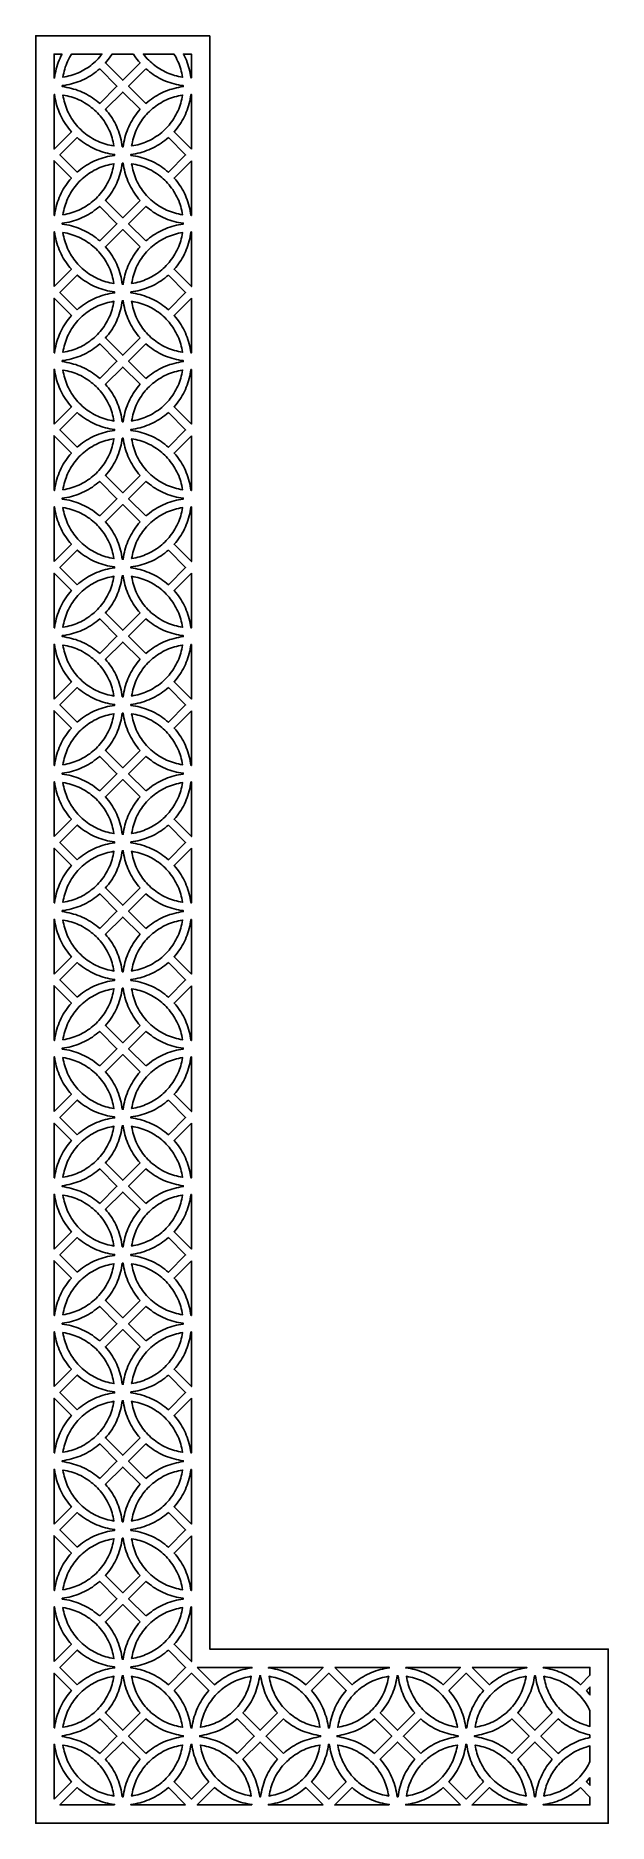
# Model space of a CAD drawing. Extents: x 0 to 625, y 0 to 1950.
import ezdxf

# ---------------------------------------------------------------- set-up
doc = ezdxf.new("R2010")
doc.units = 0
doc.layers.add('Default_Layer', color=1, linetype='CONTINUOUS')

msp = doc.modelspace()

# ---------------------------------------------------------------- linework, layer by layer
at = {"layer": 'Default_Layer'}
for points in [[(190, 1950), (190, 190), (625, 190), (625, 0), (0, 0), (0, 1950), (190, 1950)], [(28.7, 1930), (20, 1930), (20, 1904), (20.5, 1904), (20.9, 1906.5), (21.3, 1908.9), (21.8, 1911.4), (22.4, 1913.8), (23.1, 1916.2), (23.8, 1918.6), (24.6, 1920.9), (25.5, 1923.2), (26.5, 1925.5), (27.5, 1927.8), (28.7, 1930)], [(69.8, 1913.9), (67.8, 1912.3), (65.9, 1910.7), (63.9, 1909.2), (61.8, 1907.7), (59.7, 1906.4), (57.5, 1905.1), (55.3, 1903.8), (53.1, 1902.7), (50.8, 1901.6), (48.5, 1900.6), (46.1, 1899.7), (43.7, 1898.9), (41.3, 1898.1), (38.9, 1897.4), (36.5, 1896.8), (34, 1896.3), (31.5, 1895.9), (29, 1895.6), (29, 1894.5), (31.5, 1894.1), (34, 1893.7), (36.5, 1893.2), (38.9, 1892.6), (41.3, 1891.9), (43.7, 1891.2), (46.1, 1890.3), (48.5, 1889.4), (50.8, 1888.4), (53.1, 1887.3), (55.3, 1886.2), (57.5, 1885), (59.7, 1883.7), (61.8, 1882.3), (63.9, 1880.9), (65.9, 1879.4), (67.8, 1877.8), (69.8, 1876.1), (88.6, 1895), (69.8, 1913.9)], [(29.7, 1904.8), (31.9, 1905.1), (34.1, 1905.6), (36.2, 1906.1), (38.4, 1906.6), (40.5, 1907.3), (42.6, 1908), (44.6, 1908.8), (46.7, 1909.7), (48.7, 1910.6), (50.7, 1911.6), (52.6, 1912.7), (54.5, 1913.8), (56.4, 1915), (58.2, 1916.2), (60, 1917.5), (61.7, 1918.9), (63.4, 1920.3), (65.1, 1921.8), (66.6, 1923.3), (68.2, 1924.9), (69.7, 1926.6), (71.1, 1928.3), (72.5, 1930), (71.1, 1928.3), (69.7, 1926.6), (68.2, 1924.9), (66.6, 1923.3), (65.1, 1921.8), (63.4, 1920.3), (61.7, 1918.9), (60, 1917.5), (58.2, 1916.2), (56.4, 1915), (54.5, 1913.8), (52.6, 1912.7), (50.7, 1911.6), (48.7, 1910.6), (46.7, 1909.7), (44.6, 1908.8), (42.6, 1908), (40.5, 1907.3), (38.4, 1906.6), (36.2, 1906.1), (34.1, 1905.6), (31.9, 1905.1), (29.7, 1904.8), (30.1, 1907), (30.6, 1909.2), (31.1, 1911.4), (31.7, 1913.6), (32.3, 1915.7), (33.1, 1917.9), (33.9, 1920), (34.8, 1922), (35.8, 1924.1), (36.8, 1926.1), (37.9, 1928.1), (39.1, 1930), (37.9, 1928.1), (36.8, 1926.1), (35.8, 1924.1), (34.8, 1922), (33.9, 1920), (33.1, 1917.9), (32.3, 1915.7), (31.7, 1913.6), (31.1, 1911.4), (30.6, 1909.2), (30.1, 1907), (29.7, 1904.8)], [(106.6, 1930), (83.4, 1930), (82.1, 1928), (80.7, 1926), (79.2, 1924), (77.7, 1922.1), (76.1, 1920.3), (95, 1901.4), (113.9, 1920.3), (112.3, 1922.1), (110.8, 1924), (109.3, 1926), (107.9, 1928), (106.6, 1930)], [(120.3, 1913.9), (101.4, 1895), (120.3, 1876.1), (122.2, 1877.8), (124.1, 1879.4), (126.2, 1880.9), (128.2, 1882.3), (130.3, 1883.7), (132.5, 1885), (134.7, 1886.2), (136.9, 1887.3), (139.2, 1888.4), (141.5, 1889.4), (143.9, 1890.3), (146.3, 1891.2), (148.7, 1891.9), (151.1, 1892.6), (153.5, 1893.2), (156, 1893.7), (158.5, 1894.1), (161, 1894.5), (161, 1895.6), (158.5, 1895.9), (156, 1896.3), (153.5, 1896.8), (151.1, 1897.4), (148.7, 1898.1), (146.3, 1898.9), (143.9, 1899.7), (141.5, 1900.6), (139.2, 1901.6), (136.9, 1902.7), (134.7, 1903.8), (132.5, 1905.1), (130.3, 1906.4), (128.2, 1907.7), (126.2, 1909.2), (124.1, 1910.7), (122.2, 1912.3), (120.3, 1913.9)], [(170, 1904), (170, 1930), (161.3, 1930), (162.5, 1927.8), (163.5, 1925.5), (164.5, 1923.2), (165.4, 1920.9), (166.2, 1918.6), (166.9, 1916.2), (167.6, 1913.8), (168.2, 1911.4), (168.7, 1908.9), (169.1, 1906.5), (169.5, 1904), (170, 1904)], [(20, 1886), (20, 1826.4), (38.9, 1845.3), (37.2, 1847.2), (35.7, 1849.1), (34.2, 1851.2), (32.7, 1853.2), (31.3, 1855.3), (30.1, 1857.5), (28.8, 1859.7), (27.7, 1862), (26.6, 1864.2), (25.6, 1866.5), (24.7, 1868.9), (23.9, 1871.3), (23.1, 1873.7), (22.4, 1876.1), (21.8, 1878.6), (21.3, 1881), (20.9, 1883.5), (20.5, 1886), (20, 1886)], [(29.7, 1885.3), (32, 1884.9), (34.2, 1884.5), (36.4, 1883.9), (38.6, 1883.3), (40.8, 1882.6), (42.9, 1881.9), (45, 1881.1), (47.1, 1880.2), (49.2, 1879.2), (51.2, 1878.2), (53.2, 1877), (55.1, 1875.9), (57, 1874.6), (58.9, 1873.3), (60.7, 1871.9), (62.5, 1870.5), (64.2, 1869), (65.8, 1867.5), (67.5, 1865.9), (69, 1864.2), (70.5, 1862.5), (71.9, 1860.7), (73.3, 1858.9), (74.6, 1857.1), (75.9, 1855.1), (77, 1853.2), (78.1, 1851.2), (79.2, 1849.2), (80.2, 1847.1), (81.1, 1845.1), (81.9, 1842.9), (82.6, 1840.8), (83.3, 1838.6), (83.9, 1836.4), (84.4, 1834.2), (84.9, 1832), (85.3, 1829.8), (83, 1830.1), (80.8, 1830.6), (78.6, 1831.1), (76.4, 1831.7), (74.2, 1832.4), (72.1, 1833.1), (70, 1834), (67.9, 1834.9), (65.8, 1835.8), (63.8, 1836.9), (61.8, 1838), (59.9, 1839.2), (58, 1840.4), (56.1, 1841.7), (54.3, 1843.1), (52.5, 1844.5), (50.8, 1846), (49.2, 1847.6), (47.5, 1849.2), (46, 1850.8), (44.5, 1852.5), (43.1, 1854.3), (41.7, 1856.1), (40.4, 1858), (39.1, 1859.9), (38, 1861.8), (36.9, 1863.8), (35.8, 1865.8), (34.8, 1867.9), (34, 1870), (33.1, 1872.1), (32.4, 1874.2), (31.7, 1876.4), (31.1, 1878.6), (30.6, 1880.8), (30.1, 1883), (29.7, 1885.3)], [(85.3, 1829.8), (83, 1830.1), (80.8, 1830.6), (78.6, 1831.1), (76.4, 1831.7), (74.2, 1832.4), (72.1, 1833.1), (70, 1834), (67.9, 1834.9), (65.8, 1835.8), (63.8, 1836.9), (61.8, 1838), (59.9, 1839.2), (58, 1840.4), (56.1, 1841.7), (54.3, 1843.1), (52.5, 1844.5), (50.8, 1846), (49.2, 1847.6), (47.5, 1849.2), (46, 1850.8), (44.5, 1852.5), (43.1, 1854.3), (41.7, 1856.1), (40.4, 1858), (39.1, 1859.9), (38, 1861.8), (36.9, 1863.8), (35.8, 1865.8), (34.8, 1867.9), (34, 1870), (33.1, 1872.1), (32.4, 1874.2), (31.7, 1876.4), (31.1, 1878.6), (30.6, 1880.8), (30.1, 1883), (29.7, 1885.3), (32, 1884.9), (34.2, 1884.5), (36.4, 1883.9), (38.6, 1883.3), (40.8, 1882.6), (42.9, 1881.9), (45, 1881.1), (47.1, 1880.2), (49.2, 1879.2), (51.2, 1878.2), (53.2, 1877), (55.1, 1875.9), (57, 1874.6), (58.9, 1873.3), (60.7, 1871.9), (62.5, 1870.5), (64.2, 1869), (65.8, 1867.5), (67.5, 1865.9), (69, 1864.2), (70.5, 1862.5), (71.9, 1860.7), (73.3, 1858.9), (74.6, 1857.1), (75.9, 1855.1), (77, 1853.2), (78.1, 1851.2), (79.2, 1849.2), (80.2, 1847.1), (81.1, 1845.1), (81.9, 1842.9), (82.6, 1840.8), (83.3, 1838.6), (83.9, 1836.4), (84.4, 1834.2), (84.9, 1832), (85.3, 1829.8)], [(113.9, 1869.8), (95, 1888.6), (76.1, 1869.8), (77.8, 1867.9), (79.3, 1865.9), (80.8, 1863.9), (82.3, 1861.8), (83.7, 1859.7), (84.9, 1857.5), (86.2, 1855.3), (87.3, 1853.1), (88.4, 1850.8), (89.4, 1848.5), (90.3, 1846.1), (91.1, 1843.8), (91.9, 1841.4), (92.6, 1838.9), (93.2, 1836.5), (93.7, 1834), (94.1, 1831.5), (94.5, 1829), (95.5, 1829), (95.9, 1831.5), (96.3, 1834), (96.8, 1836.5), (97.4, 1838.9), (98.1, 1841.4), (98.9, 1843.8), (99.7, 1846.1), (100.6, 1848.5), (101.6, 1850.8), (102.7, 1853.1), (103.8, 1855.3), (105.1, 1857.5), (106.3, 1859.7), (107.7, 1861.8), (109.2, 1863.9), (110.7, 1865.9), (112.2, 1867.9), (113.9, 1869.8)], [(104.7, 1829.8), (105.1, 1832), (105.6, 1834.2), (106.1, 1836.4), (106.7, 1838.6), (107.4, 1840.8), (108.1, 1842.9), (109, 1845.1), (109.8, 1847.1), (110.8, 1849.2), (111.9, 1851.2), (113, 1853.2), (114.1, 1855.1), (115.4, 1857.1), (116.7, 1858.9), (118.1, 1860.7), (119.5, 1862.5), (121, 1864.2), (122.5, 1865.9), (124.2, 1867.5), (125.8, 1869), (127.5, 1870.5), (129.3, 1871.9), (131.1, 1873.3), (133, 1874.6), (134.9, 1875.9), (136.8, 1877), (138.8, 1878.2), (140.8, 1879.2), (142.9, 1880.2), (145, 1881.1), (147.1, 1881.9), (149.2, 1882.6), (151.4, 1883.3), (153.6, 1883.9), (155.8, 1884.5), (158, 1884.9), (160.3, 1885.3), (159.9, 1883), (159.4, 1880.8), (158.9, 1878.6), (158.3, 1876.4), (157.6, 1874.2), (156.9, 1872.1), (156.1, 1870), (155.2, 1867.9), (154.2, 1865.8), (153.1, 1863.8), (152, 1861.8), (150.9, 1859.9), (149.6, 1858), (148.3, 1856.1), (146.9, 1854.3), (145.5, 1852.5), (144, 1850.8), (142.5, 1849.2), (140.8, 1847.6), (139.2, 1846), (137.5, 1844.5), (135.7, 1843.1), (133.9, 1841.7), (132, 1840.4), (130.1, 1839.2), (128.2, 1838), (126.2, 1836.9), (124.2, 1835.8), (122.1, 1834.9), (120, 1834), (117.9, 1833.1), (115.8, 1832.4), (113.6, 1831.7), (111.4, 1831.1), (109.2, 1830.6), (107, 1830.1), (104.7, 1829.8)], [(160.3, 1885.3), (159.9, 1883), (159.4, 1880.8), (158.9, 1878.6), (158.3, 1876.4), (157.6, 1874.2), (156.9, 1872.1), (156.1, 1870), (155.2, 1867.9), (154.2, 1865.8), (153.1, 1863.8), (152, 1861.8), (150.9, 1859.9), (149.6, 1858), (148.3, 1856.1), (146.9, 1854.3), (145.5, 1852.5), (144, 1850.8), (142.5, 1849.2), (140.8, 1847.6), (139.2, 1846), (137.5, 1844.5), (135.7, 1843.1), (133.9, 1841.7), (132, 1840.4), (130.1, 1839.2), (128.2, 1838), (126.2, 1836.9), (124.2, 1835.8), (122.1, 1834.9), (120, 1834), (117.9, 1833.1), (115.8, 1832.4), (113.6, 1831.7), (111.4, 1831.1), (109.2, 1830.6), (107, 1830.1), (104.7, 1829.8), (105.1, 1832), (105.6, 1834.2), (106.1, 1836.4), (106.7, 1838.6), (107.4, 1840.8), (108.1, 1842.9), (109, 1845.1), (109.8, 1847.1), (110.8, 1849.2), (111.9, 1851.2), (113, 1853.2), (114.1, 1855.1), (115.4, 1857.1), (116.7, 1858.9), (118.1, 1860.7), (119.5, 1862.5), (121, 1864.2), (122.5, 1865.9), (124.2, 1867.5), (125.8, 1869), (127.5, 1870.5), (129.3, 1871.9), (131.1, 1873.3), (133, 1874.6), (134.9, 1875.9), (136.8, 1877), (138.8, 1878.2), (140.8, 1879.2), (142.9, 1880.2), (145, 1881.1), (147.1, 1881.9), (149.2, 1882.6), (151.4, 1883.3), (153.6, 1883.9), (155.8, 1884.5), (158, 1884.9), (160.3, 1885.3)], [(170, 1826.4), (170, 1886), (169.5, 1886), (169.1, 1883.5), (168.7, 1881), (168.2, 1878.6), (167.6, 1876.1), (166.9, 1873.7), (166.1, 1871.3), (165.3, 1868.9), (164.4, 1866.5), (163.4, 1864.2), (162.3, 1862), (161.2, 1859.7), (159.9, 1857.5), (158.7, 1855.3), (157.3, 1853.2), (155.8, 1851.2), (154.3, 1849.1), (152.8, 1847.2), (151.1, 1845.3), (170, 1826.4)], [(45.3, 1801.1), (26.4, 1820), (45.3, 1838.9), (47.2, 1837.3), (49.1, 1835.7), (51.1, 1834.2), (53.2, 1832.7), (55.3, 1831.4), (57.5, 1830.1), (59.7, 1828.8), (61.9, 1827.7), (64.2, 1826.6), (66.5, 1825.6), (68.9, 1824.7), (71.3, 1823.9), (73.7, 1823.1), (76.1, 1822.4), (78.5, 1821.8), (81, 1821.3), (83.5, 1820.9), (86, 1820.6), (86, 1820), (86, 1819.5), (83.5, 1819.1), (81, 1818.7), (78.5, 1818.2), (76.1, 1817.6), (73.7, 1816.9), (71.3, 1816.2), (68.9, 1815.3), (66.5, 1814.4), (64.2, 1813.4), (61.9, 1812.3), (59.7, 1811.2), (57.5, 1810), (55.3, 1808.7), (53.2, 1807.3), (51.1, 1805.9), (49.1, 1804.4), (47.2, 1802.8), (45.3, 1801.1)], [(144.8, 1838.9), (163.6, 1820), (144.8, 1801.1), (142.8, 1802.8), (140.9, 1804.4), (138.9, 1805.9), (136.8, 1807.3), (134.7, 1808.7), (132.5, 1810), (130.3, 1811.2), (128.1, 1812.3), (125.8, 1813.4), (123.5, 1814.4), (121.1, 1815.3), (118.7, 1816.2), (116.3, 1816.9), (113.9, 1817.6), (111.5, 1818.2), (109, 1818.7), (106.5, 1819.1), (104, 1819.5), (104, 1820), (104, 1820.6), (106.5, 1820.9), (109, 1821.3), (111.5, 1821.8), (113.9, 1822.4), (116.3, 1823.1), (118.7, 1823.9), (121.1, 1824.7), (123.5, 1825.6), (125.8, 1826.6), (128.1, 1827.7), (130.3, 1828.8), (132.5, 1830.1), (134.7, 1831.4), (136.8, 1832.7), (138.9, 1834.2), (140.9, 1835.7), (142.8, 1837.3), (144.8, 1838.9)], [(20, 1754), (20, 1813.6), (38.9, 1794.8), (37.2, 1792.9), (35.7, 1790.9), (34.2, 1788.9), (32.7, 1786.8), (31.3, 1784.7), (30.1, 1782.5), (28.8, 1780.3), (27.7, 1778.1), (26.6, 1775.8), (25.6, 1773.5), (24.7, 1771.1), (23.9, 1768.8), (23.1, 1766.4), (22.4, 1763.9), (21.8, 1761.5), (21.3, 1759), (20.9, 1756.5), (20.5, 1754), (20, 1754)], [(170, 1813.6), (170, 1754), (169.5, 1754), (169.1, 1756.5), (168.7, 1759), (168.2, 1761.5), (167.6, 1763.9), (166.9, 1766.4), (166.1, 1768.8), (165.3, 1771.1), (164.4, 1773.5), (163.4, 1775.8), (162.3, 1778.1), (161.2, 1780.3), (159.9, 1782.5), (158.7, 1784.7), (157.3, 1786.8), (155.8, 1788.9), (154.3, 1790.9), (152.8, 1792.9), (151.1, 1794.8), (170, 1813.6)], [(29.7, 1754.8), (32, 1755.1), (34.2, 1755.6), (36.4, 1756.1), (38.6, 1756.7), (40.8, 1757.4), (42.9, 1758.1), (45, 1759), (47.1, 1759.9), (49.2, 1760.8), (51.2, 1761.9), (53.2, 1763), (55.1, 1764.2), (57, 1765.4), (58.9, 1766.7), (60.7, 1768.1), (62.5, 1769.5), (64.2, 1771), (65.8, 1772.6), (67.5, 1774.2), (69, 1775.8), (70.5, 1777.5), (71.9, 1779.3), (73.3, 1781.1), (74.6, 1783), (75.9, 1784.9), (77, 1786.8), (78.1, 1788.8), (79.2, 1790.8), (80.2, 1792.9), (81.1, 1795), (81.9, 1797.1), (82.6, 1799.2), (83.3, 1801.4), (83.9, 1803.6), (84.4, 1805.8), (84.9, 1808), (85.3, 1810.3), (83, 1809.9), (80.8, 1809.5), (78.6, 1808.9), (76.4, 1808.3), (74.2, 1807.6), (72.1, 1806.9), (70, 1806.1), (67.9, 1805.2), (65.8, 1804.2), (63.8, 1803.2), (61.8, 1802), (59.9, 1800.9), (58, 1799.6), (56.1, 1798.3), (54.3, 1796.9), (52.5, 1795.5), (50.8, 1794), (49.2, 1792.5), (47.5, 1790.9), (46, 1789.2), (44.5, 1787.5), (43.1, 1785.7), (41.7, 1783.9), (40.4, 1782.1), (39.1, 1780.1), (38, 1778.2), (36.9, 1776.2), (35.8, 1774.2), (34.8, 1772.1), (34, 1770.1), (33.1, 1767.9), (32.4, 1765.8), (31.7, 1763.6), (31.1, 1761.4), (30.6, 1759.2), (30.1, 1757), (29.7, 1754.8)], [(85.3, 1810.3), (83, 1809.9), (80.8, 1809.5), (78.6, 1808.9), (76.4, 1808.3), (74.2, 1807.6), (72.1, 1806.9), (70, 1806.1), (67.9, 1805.2), (65.8, 1804.2), (63.8, 1803.2), (61.8, 1802), (59.9, 1800.9), (58, 1799.6), (56.1, 1798.3), (54.3, 1796.9), (52.5, 1795.5), (50.8, 1794), (49.2, 1792.5), (47.5, 1790.9), (46, 1789.2), (44.5, 1787.5), (43.1, 1785.7), (41.7, 1783.9), (40.4, 1782.1), (39.1, 1780.1), (38, 1778.2), (36.9, 1776.2), (35.8, 1774.2), (34.8, 1772.1), (34, 1770.1), (33.1, 1767.9), (32.4, 1765.8), (31.7, 1763.6), (31.1, 1761.4), (30.6, 1759.2), (30.1, 1757), (29.7, 1754.8), (32, 1755.1), (34.2, 1755.6), (36.4, 1756.1), (38.6, 1756.7), (40.8, 1757.4), (42.9, 1758.1), (45, 1759), (47.1, 1759.9), (49.2, 1760.8), (51.2, 1761.9), (53.2, 1763), (55.1, 1764.2), (57, 1765.4), (58.9, 1766.7), (60.7, 1768.1), (62.5, 1769.5), (64.2, 1771), (65.8, 1772.6), (67.5, 1774.2), (69, 1775.8), (70.5, 1777.5), (71.9, 1779.3), (73.3, 1781.1), (74.6, 1783), (75.9, 1784.9), (77, 1786.8), (78.1, 1788.8), (79.2, 1790.8), (80.2, 1792.9), (81.1, 1795), (81.9, 1797.1), (82.6, 1799.2), (83.3, 1801.4), (83.9, 1803.6), (84.4, 1805.8), (84.9, 1808), (85.3, 1810.3)], [(113.9, 1770.3), (95, 1751.4), (76.1, 1770.3), (77.8, 1772.2), (79.3, 1774.1), (80.8, 1776.2), (82.3, 1778.2), (83.7, 1780.3), (84.9, 1782.5), (86.2, 1784.7), (87.3, 1787), (88.4, 1789.2), (89.4, 1791.5), (90.3, 1793.9), (91.1, 1796.3), (91.9, 1798.7), (92.6, 1801.1), (93.2, 1803.6), (93.7, 1806), (94.1, 1808.5), (94.5, 1811), (95.5, 1811), (95.9, 1808.5), (96.3, 1806), (96.8, 1803.6), (97.4, 1801.1), (98.1, 1798.7), (98.9, 1796.3), (99.7, 1793.9), (100.6, 1791.5), (101.6, 1789.2), (102.7, 1787), (103.8, 1784.7), (105.1, 1782.5), (106.3, 1780.3), (107.7, 1778.2), (109.2, 1776.2), (110.7, 1774.1), (112.2, 1772.2), (113.9, 1770.3)], [(104.7, 1810.3), (105.1, 1808), (105.6, 1805.8), (106.1, 1803.6), (106.7, 1801.4), (107.4, 1799.2), (108.1, 1797.1), (109, 1795), (109.8, 1792.9), (110.8, 1790.8), (111.9, 1788.8), (113, 1786.8), (114.1, 1784.9), (115.4, 1783), (116.7, 1781.1), (118.1, 1779.3), (119.5, 1777.5), (121, 1775.8), (122.5, 1774.2), (124.2, 1772.6), (125.8, 1771), (127.5, 1769.5), (129.3, 1768.1), (131.1, 1766.7), (133, 1765.4), (134.9, 1764.2), (136.8, 1763), (138.8, 1761.9), (140.8, 1760.8), (142.9, 1759.9), (145, 1759), (147.1, 1758.1), (149.2, 1757.4), (151.4, 1756.7), (153.6, 1756.1), (155.8, 1755.6), (158, 1755.1), (160.3, 1754.8), (159.9, 1757), (159.4, 1759.2), (158.9, 1761.4), (158.3, 1763.6), (157.6, 1765.8), (156.9, 1767.9), (156.1, 1770.1), (155.2, 1772.1), (154.2, 1774.2), (153.1, 1776.2), (152, 1778.2), (150.9, 1780.1), (149.6, 1782.1), (148.3, 1783.9), (146.9, 1785.7), (145.5, 1787.5), (144, 1789.2), (142.5, 1790.9), (140.8, 1792.5), (139.2, 1794), (137.5, 1795.5), (135.7, 1796.9), (133.9, 1798.3), (132, 1799.6), (130.1, 1800.9), (128.2, 1802), (126.2, 1803.2), (124.2, 1804.2), (122.1, 1805.2), (120, 1806.1), (117.9, 1806.9), (115.8, 1807.6), (113.6, 1808.3), (111.4, 1808.9), (109.2, 1809.5), (107, 1809.9), (104.7, 1810.3)], [(160.3, 1754.8), (159.9, 1757), (159.4, 1759.2), (158.9, 1761.4), (158.3, 1763.6), (157.6, 1765.8), (156.9, 1767.9), (156.1, 1770.1), (155.2, 1772.1), (154.2, 1774.2), (153.1, 1776.2), (152, 1778.2), (150.9, 1780.1), (149.6, 1782.1), (148.3, 1783.9), (146.9, 1785.7), (145.5, 1787.5), (144, 1789.2), (142.5, 1790.9), (140.8, 1792.5), (139.2, 1794), (137.5, 1795.5), (135.7, 1796.9), (133.9, 1798.3), (132, 1799.6), (130.1, 1800.9), (128.2, 1802), (126.2, 1803.2), (124.2, 1804.2), (122.1, 1805.2), (120, 1806.1), (117.9, 1806.9), (115.8, 1807.6), (113.6, 1808.3), (111.4, 1808.9), (109.2, 1809.5), (107, 1809.9), (104.7, 1810.3), (105.1, 1808), (105.6, 1805.8), (106.1, 1803.6), (106.7, 1801.4), (107.4, 1799.2), (108.1, 1797.1), (109, 1795), (109.8, 1792.9), (110.8, 1790.8), (111.9, 1788.8), (113, 1786.8), (114.1, 1784.9), (115.4, 1783), (116.7, 1781.1), (118.1, 1779.3), (119.5, 1777.5), (121, 1775.8), (122.5, 1774.2), (124.2, 1772.6), (125.8, 1771), (127.5, 1769.5), (129.3, 1768.1), (131.1, 1766.7), (133, 1765.4), (134.9, 1764.2), (136.8, 1763), (138.8, 1761.9), (140.8, 1760.8), (142.9, 1759.9), (145, 1759), (147.1, 1758.1), (149.2, 1757.4), (151.4, 1756.7), (153.6, 1756.1), (155.8, 1755.6), (158, 1755.1), (160.3, 1754.8)], [(69.8, 1726.1), (67.8, 1727.8), (65.9, 1729.4), (63.9, 1730.9), (61.8, 1732.3), (59.7, 1733.7), (57.5, 1735), (55.3, 1736.2), (53.1, 1737.3), (50.8, 1738.4), (48.5, 1739.4), (46.1, 1740.3), (43.7, 1741.2), (41.3, 1741.9), (38.9, 1742.6), (36.5, 1743.2), (34, 1743.7), (31.5, 1744.1), (29, 1744.5), (29, 1745.6), (31.5, 1745.9), (34, 1746.3), (36.5, 1746.8), (38.9, 1747.4), (41.3, 1748.1), (43.7, 1748.9), (46.1, 1749.7), (48.5, 1750.6), (50.8, 1751.6), (53.1, 1752.7), (55.3, 1753.8), (57.5, 1755.1), (59.7, 1756.4), (61.8, 1757.7), (63.9, 1759.2), (65.9, 1760.7), (67.8, 1762.3), (69.8, 1763.9), (88.6, 1745), (69.8, 1726.1)], [(120.3, 1726.1), (101.4, 1745), (120.3, 1763.9), (122.2, 1762.3), (124.1, 1760.7), (126.2, 1759.2), (128.2, 1757.7), (130.3, 1756.4), (132.5, 1755.1), (134.7, 1753.8), (136.9, 1752.7), (139.2, 1751.6), (141.5, 1750.6), (143.9, 1749.7), (146.3, 1748.9), (148.7, 1748.1), (151.1, 1747.4), (153.5, 1746.8), (156, 1746.3), (158.5, 1745.9), (161, 1745.6), (161, 1744.5), (158.5, 1744.1), (156, 1743.7), (153.5, 1743.2), (151.1, 1742.6), (148.7, 1741.9), (146.3, 1741.2), (143.9, 1740.3), (141.5, 1739.4), (139.2, 1738.4), (136.9, 1737.3), (134.7, 1736.2), (132.5, 1735), (130.3, 1733.7), (128.2, 1732.3), (126.2, 1730.9), (124.1, 1729.4), (122.2, 1727.8), (120.3, 1726.1)], [(20, 1676.4), (20, 1736), (20.5, 1736), (20.9, 1733.5), (21.3, 1731), (21.8, 1728.6), (22.4, 1726.1), (23.1, 1723.7), (23.9, 1721.3), (24.7, 1718.9), (25.6, 1716.5), (26.6, 1714.2), (27.7, 1712), (28.8, 1709.7), (30.1, 1707.5), (31.3, 1705.3), (32.7, 1703.2), (34.2, 1701.2), (35.7, 1699.1), (37.2, 1697.2), (38.9, 1695.3), (20, 1676.4)], [(113.9, 1719.8), (112.2, 1717.9), (110.7, 1715.9), (109.2, 1713.9), (107.7, 1711.8), (106.3, 1709.7), (105.1, 1707.5), (103.8, 1705.3), (102.7, 1703.1), (101.6, 1700.8), (100.6, 1698.5), (99.7, 1696.1), (98.9, 1693.8), (98.1, 1691.4), (97.4, 1688.9), (96.8, 1686.5), (96.3, 1684), (95.9, 1681.5), (95.5, 1679), (94.5, 1679), (94.1, 1681.5), (93.7, 1684), (93.2, 1686.5), (92.6, 1688.9), (91.9, 1691.4), (91.1, 1693.8), (90.3, 1696.1), (89.4, 1698.5), (88.4, 1700.8), (87.3, 1703.1), (86.2, 1705.3), (84.9, 1707.5), (83.7, 1709.7), (82.3, 1711.8), (80.8, 1713.9), (79.3, 1715.9), (77.8, 1717.9), (76.1, 1719.8), (95, 1738.6), (113.9, 1719.8)], [(170, 1736), (170, 1676.4), (151.1, 1695.3), (152.8, 1697.2), (154.3, 1699.1), (155.8, 1701.2), (157.3, 1703.2), (158.7, 1705.3), (159.9, 1707.5), (161.2, 1709.7), (162.3, 1712), (163.4, 1714.2), (164.4, 1716.5), (165.3, 1718.9), (166.1, 1721.3), (166.9, 1723.7), (167.6, 1726.1), (168.2, 1728.6), (168.7, 1731), (169.1, 1733.5), (169.5, 1736), (170, 1736)], [(85.3, 1679.8), (84.9, 1682), (84.4, 1684.2), (83.9, 1686.4), (83.3, 1688.6), (82.6, 1690.8), (81.9, 1692.9), (81.1, 1695.1), (80.2, 1697.1), (79.2, 1699.2), (78.1, 1701.2), (77, 1703.2), (75.9, 1705.1), (74.6, 1707), (73.3, 1708.9), (71.9, 1710.7), (70.5, 1712.5), (69, 1714.2), (67.5, 1715.9), (65.8, 1717.5), (64.2, 1719), (62.5, 1720.5), (60.7, 1721.9), (58.9, 1723.3), (57, 1724.6), (55.1, 1725.9), (53.2, 1727), (51.2, 1728.2), (49.2, 1729.2), (47.1, 1730.2), (45, 1731.1), (42.9, 1731.9), (40.8, 1732.6), (38.6, 1733.3), (36.4, 1733.9), (34.2, 1734.5), (32, 1734.9), (29.7, 1735.3), (30.1, 1733), (30.6, 1730.8), (31.1, 1728.6), (31.7, 1726.4), (32.4, 1724.2), (33.1, 1722.1), (34, 1720), (34.8, 1717.9), (35.8, 1715.8), (36.9, 1713.8), (38, 1711.8), (39.1, 1709.9), (40.4, 1708), (41.7, 1706.1), (43.1, 1704.3), (44.5, 1702.5), (46, 1700.8), (47.5, 1699.2), (49.2, 1697.6), (50.8, 1696), (52.5, 1694.5), (54.3, 1693.1), (56.1, 1691.7), (58, 1690.4), (59.9, 1689.2), (61.8, 1688), (63.8, 1686.9), (65.8, 1685.8), (67.9, 1684.9), (70, 1684), (72.1, 1683.1), (74.2, 1682.4), (76.4, 1681.7), (78.6, 1681.1), (80.8, 1680.6), (83, 1680.1), (85.3, 1679.8)], [(29.7, 1735.3), (30.1, 1733), (30.6, 1730.8), (31.1, 1728.6), (31.7, 1726.4), (32.4, 1724.2), (33.1, 1722.1), (34, 1720), (34.8, 1717.9), (35.8, 1715.8), (36.9, 1713.8), (38, 1711.8), (39.1, 1709.9), (40.4, 1708), (41.7, 1706.1), (43.1, 1704.3), (44.5, 1702.5), (46, 1700.8), (47.5, 1699.2), (49.2, 1697.6), (50.8, 1696), (52.5, 1694.5), (54.3, 1693.1), (56.1, 1691.7), (58, 1690.4), (59.9, 1689.2), (61.8, 1688), (63.8, 1686.9), (65.8, 1685.8), (67.9, 1684.9), (70, 1684), (72.1, 1683.1), (74.2, 1682.4), (76.4, 1681.7), (78.6, 1681.1), (80.8, 1680.6), (83, 1680.1), (85.3, 1679.8), (84.9, 1682), (84.4, 1684.2), (83.9, 1686.4), (83.3, 1688.6), (82.6, 1690.8), (81.9, 1692.9), (81.1, 1695.1), (80.2, 1697.1), (79.2, 1699.2), (78.1, 1701.2), (77, 1703.2), (75.9, 1705.1), (74.6, 1707), (73.3, 1708.9), (71.9, 1710.7), (70.5, 1712.5), (69, 1714.2), (67.5, 1715.9), (65.8, 1717.5), (64.2, 1719), (62.5, 1720.5), (60.7, 1721.9), (58.9, 1723.3), (57, 1724.6), (55.1, 1725.9), (53.2, 1727), (51.2, 1728.2), (49.2, 1729.2), (47.1, 1730.2), (45, 1731.1), (42.9, 1731.9), (40.8, 1732.6), (38.6, 1733.3), (36.4, 1733.9), (34.2, 1734.5), (32, 1734.9), (29.7, 1735.3)], [(160.3, 1735.3), (158, 1734.9), (155.8, 1734.5), (153.6, 1733.9), (151.4, 1733.3), (149.2, 1732.6), (147.1, 1731.9), (145, 1731.1), (142.9, 1730.2), (140.8, 1729.2), (138.8, 1728.2), (136.8, 1727), (134.9, 1725.9), (133, 1724.6), (131.1, 1723.3), (129.3, 1721.9), (127.5, 1720.5), (125.8, 1719), (124.2, 1717.5), (122.5, 1715.9), (121, 1714.2), (119.5, 1712.5), (118.1, 1710.7), (116.7, 1708.9), (115.4, 1707), (114.1, 1705.1), (113, 1703.2), (111.9, 1701.2), (110.8, 1699.2), (109.8, 1697.1), (109, 1695.1), (108.1, 1692.9), (107.4, 1690.8), (106.7, 1688.6), (106.1, 1686.4), (105.6, 1684.2), (105.1, 1682), (104.7, 1679.8), (107, 1680.1), (109.2, 1680.6), (111.4, 1681.1), (113.6, 1681.7), (115.8, 1682.4), (117.9, 1683.1), (120, 1684), (122.1, 1684.9), (124.2, 1685.8), (126.2, 1686.9), (128.2, 1688), (130.1, 1689.2), (132, 1690.4), (133.9, 1691.7), (135.7, 1693.1), (137.5, 1694.5), (139.2, 1696), (140.8, 1697.6), (142.5, 1699.2), (144, 1700.8), (145.5, 1702.5), (146.9, 1704.3), (148.3, 1706.1), (149.6, 1708), (150.9, 1709.9), (152, 1711.8), (153.1, 1713.8), (154.2, 1715.8), (155.2, 1717.9), (156.1, 1720), (156.9, 1722.1), (157.6, 1724.2), (158.3, 1726.4), (158.9, 1728.6), (159.4, 1730.8), (159.9, 1733), (160.3, 1735.3)], [(104.7, 1679.8), (107, 1680.1), (109.2, 1680.6), (111.4, 1681.1), (113.6, 1681.7), (115.8, 1682.4), (117.9, 1683.1), (120, 1684), (122.1, 1684.9), (124.2, 1685.8), (126.2, 1686.9), (128.2, 1688), (130.1, 1689.2), (132, 1690.4), (133.9, 1691.7), (135.7, 1693.1), (137.5, 1694.5), (139.2, 1696), (140.8, 1697.6), (142.5, 1699.2), (144, 1700.8), (145.5, 1702.5), (146.9, 1704.3), (148.3, 1706.1), (149.6, 1708), (150.9, 1709.9), (152, 1711.8), (153.1, 1713.8), (154.2, 1715.8), (155.2, 1717.9), (156.1, 1720), (156.9, 1722.1), (157.6, 1724.2), (158.3, 1726.4), (158.9, 1728.6), (159.4, 1730.8), (159.9, 1733), (160.3, 1735.3), (158, 1734.9), (155.8, 1734.5), (153.6, 1733.9), (151.4, 1733.3), (149.2, 1732.6), (147.1, 1731.9), (145, 1731.1), (142.9, 1730.2), (140.8, 1729.2), (138.8, 1728.2), (136.8, 1727), (134.9, 1725.9), (133, 1724.6), (131.1, 1723.3), (129.3, 1721.9), (127.5, 1720.5), (125.8, 1719), (124.2, 1717.5), (122.5, 1715.9), (121, 1714.2), (119.5, 1712.5), (118.1, 1710.7), (116.7, 1708.9), (115.4, 1707), (114.1, 1705.1), (113, 1703.2), (111.9, 1701.2), (110.8, 1699.2), (109.8, 1697.1), (109, 1695.1), (108.1, 1692.9), (107.4, 1690.8), (106.7, 1688.6), (106.1, 1686.4), (105.6, 1684.2), (105.1, 1682), (104.7, 1679.8)], [(45.3, 1651.1), (26.4, 1670), (45.3, 1688.9), (47.2, 1687.2), (49.1, 1685.7), (51.1, 1684.2), (53.2, 1682.7), (55.3, 1681.4), (57.5, 1680.1), (59.7, 1678.8), (61.9, 1677.7), (64.2, 1676.6), (66.5, 1675.6), (68.9, 1674.7), (71.3, 1673.9), (73.7, 1673.1), (76.1, 1672.4), (78.5, 1671.8), (81, 1671.3), (83.5, 1670.9), (86, 1670.6), (86, 1670), (86, 1669.5), (83.5, 1669.1), (81, 1668.7), (78.5, 1668.2), (76.1, 1667.6), (73.7, 1666.9), (71.3, 1666.2), (68.9, 1665.3), (66.5, 1664.4), (64.2, 1663.4), (61.9, 1662.3), (59.7, 1661.2), (57.5, 1660), (55.3, 1658.7), (53.2, 1657.3), (51.1, 1655.9), (49.1, 1654.4), (47.2, 1652.8), (45.3, 1651.1)], [(144.8, 1688.9), (163.6, 1670), (144.8, 1651.1), (142.8, 1652.8), (140.9, 1654.4), (138.9, 1655.9), (136.8, 1657.3), (134.7, 1658.7), (132.5, 1660), (130.3, 1661.2), (128.1, 1662.3), (125.8, 1663.4), (123.5, 1664.4), (121.1, 1665.3), (118.7, 1666.2), (116.3, 1666.9), (113.9, 1667.6), (111.5, 1668.2), (109, 1668.7), (106.5, 1669.1), (104, 1669.5), (104, 1670), (104, 1670.6), (106.5, 1670.9), (109, 1671.3), (111.5, 1671.8), (113.9, 1672.4), (116.3, 1673.1), (118.7, 1673.9), (121.1, 1674.7), (123.5, 1675.6), (125.8, 1676.6), (128.1, 1677.7), (130.3, 1678.8), (132.5, 1680.1), (134.7, 1681.4), (136.8, 1682.7), (138.9, 1684.2), (140.9, 1685.7), (142.8, 1687.2), (144.8, 1688.9)], [(20, 1604), (20, 1663.6), (38.9, 1644.8), (37.2, 1642.8), (35.7, 1640.9), (34.2, 1638.9), (32.7, 1636.8), (31.3, 1634.7), (30.1, 1632.5), (28.8, 1630.3), (27.7, 1628.1), (26.6, 1625.8), (25.6, 1623.5), (24.7, 1621.1), (23.9, 1618.8), (23.1, 1616.4), (22.4, 1613.9), (21.8, 1611.5), (21.3, 1609), (20.9, 1606.5), (20.5, 1604), (20, 1604)], [(29.7, 1604.7), (32, 1605.1), (34.2, 1605.6), (36.4, 1606.1), (38.6, 1606.7), (40.8, 1607.4), (42.9, 1608.1), (45, 1609), (47.1, 1609.9), (49.2, 1610.8), (51.2, 1611.9), (53.2, 1613), (55.1, 1614.2), (57, 1615.4), (58.9, 1616.7), (60.7, 1618.1), (62.5, 1619.5), (64.2, 1621), (65.8, 1622.6), (67.5, 1624.2), (69, 1625.8), (70.5, 1627.5), (71.9, 1629.3), (73.3, 1631.1), (74.6, 1633), (75.9, 1634.9), (77, 1636.8), (78.1, 1638.8), (79.2, 1640.8), (80.2, 1642.9), (81.1, 1645), (81.9, 1647.1), (82.6, 1649.2), (83.3, 1651.4), (83.9, 1653.6), (84.4, 1655.8), (84.9, 1658), (85.3, 1660.3), (83, 1659.9), (80.8, 1659.5), (78.6, 1658.9), (76.4, 1658.3), (74.2, 1657.6), (72.1, 1656.9), (70, 1656.1), (67.9, 1655.2), (65.8, 1654.2), (63.8, 1653.2), (61.8, 1652), (59.9, 1650.9), (58, 1649.6), (56.1, 1648.3), (54.3, 1646.9), (52.5, 1645.5), (50.8, 1644), (49.2, 1642.5), (47.5, 1640.9), (46, 1639.2), (44.5, 1637.5), (43.1, 1635.7), (41.7, 1633.9), (40.4, 1632), (39.1, 1630.1), (38, 1628.2), (36.9, 1626.2), (35.8, 1624.2), (34.8, 1622.1), (34, 1620.1), (33.1, 1617.9), (32.4, 1615.8), (31.7, 1613.6), (31.1, 1611.4), (30.6, 1609.2), (30.1, 1607), (29.7, 1604.7)], [(85.3, 1660.3), (83, 1659.9), (80.8, 1659.5), (78.6, 1658.9), (76.4, 1658.3), (74.2, 1657.6), (72.1, 1656.9), (70, 1656.1), (67.9, 1655.2), (65.8, 1654.2), (63.8, 1653.2), (61.8, 1652), (59.9, 1650.9), (58, 1649.6), (56.1, 1648.3), (54.3, 1646.9), (52.5, 1645.5), (50.8, 1644), (49.2, 1642.5), (47.5, 1640.9), (46, 1639.2), (44.5, 1637.5), (43.1, 1635.7), (41.7, 1633.9), (40.4, 1632), (39.1, 1630.1), (38, 1628.2), (36.9, 1626.2), (35.8, 1624.2), (34.8, 1622.1), (34, 1620.1), (33.1, 1617.9), (32.4, 1615.8), (31.7, 1613.6), (31.1, 1611.4), (30.6, 1609.2), (30.1, 1607), (29.7, 1604.7), (32, 1605.1), (34.2, 1605.6), (36.4, 1606.1), (38.6, 1606.7), (40.8, 1607.4), (42.9, 1608.1), (45, 1609), (47.1, 1609.9), (49.2, 1610.8), (51.2, 1611.9), (53.2, 1613), (55.1, 1614.2), (57, 1615.4), (58.9, 1616.7), (60.7, 1618.1), (62.5, 1619.5), (64.2, 1621), (65.8, 1622.6), (67.5, 1624.2), (69, 1625.8), (70.5, 1627.5), (71.9, 1629.3), (73.3, 1631.1), (74.6, 1633), (75.9, 1634.9), (77, 1636.8), (78.1, 1638.8), (79.2, 1640.8), (80.2, 1642.9), (81.1, 1645), (81.9, 1647.1), (82.6, 1649.2), (83.3, 1651.4), (83.9, 1653.6), (84.4, 1655.8), (84.9, 1658), (85.3, 1660.3)], [(113.9, 1620.3), (95, 1601.4), (76.1, 1620.3), (77.8, 1622.2), (79.3, 1624.1), (80.8, 1626.2), (82.3, 1628.2), (83.7, 1630.3), (84.9, 1632.5), (86.2, 1634.7), (87.3, 1637), (88.4, 1639.2), (89.4, 1641.5), (90.3, 1643.9), (91.1, 1646.3), (91.9, 1648.7), (92.6, 1651.1), (93.2, 1653.6), (93.7, 1656), (94.1, 1658.5), (94.5, 1661), (95.5, 1661), (95.9, 1658.5), (96.3, 1656), (96.8, 1653.6), (97.4, 1651.1), (98.1, 1648.7), (98.9, 1646.3), (99.7, 1643.9), (100.6, 1641.5), (101.6, 1639.2), (102.7, 1637), (103.8, 1634.7), (105.1, 1632.5), (106.3, 1630.3), (107.7, 1628.2), (109.2, 1626.2), (110.7, 1624.1), (112.2, 1622.2), (113.9, 1620.3)], [(104.7, 1660.3), (105.1, 1658), (105.6, 1655.8), (106.1, 1653.6), (106.7, 1651.4), (107.4, 1649.2), (108.1, 1647.1), (109, 1645), (109.8, 1642.9), (110.8, 1640.8), (111.9, 1638.8), (113, 1636.8), (114.1, 1634.9), (115.4, 1633), (116.7, 1631.1), (118.1, 1629.3), (119.5, 1627.5), (121, 1625.8), (122.5, 1624.2), (124.2, 1622.6), (125.8, 1621), (127.5, 1619.5), (129.3, 1618.1), (131.1, 1616.7), (133, 1615.4), (134.9, 1614.2), (136.8, 1613), (138.8, 1611.9), (140.8, 1610.8), (142.9, 1609.9), (145, 1609), (147.1, 1608.1), (149.2, 1607.4), (151.4, 1606.7), (153.6, 1606.1), (155.8, 1605.6), (158, 1605.1), (160.3, 1604.7), (159.9, 1607), (159.4, 1609.2), (158.9, 1611.4), (158.3, 1613.6), (157.6, 1615.8), (156.9, 1617.9), (156.1, 1620.1), (155.2, 1622.1), (154.2, 1624.2), (153.1, 1626.2), (152, 1628.2), (150.9, 1630.1), (149.6, 1632), (148.3, 1633.9), (146.9, 1635.7), (145.5, 1637.5), (144, 1639.2), (142.5, 1640.9), (140.8, 1642.5), (139.2, 1644), (137.5, 1645.5), (135.7, 1646.9), (133.9, 1648.3), (132, 1649.6), (130.1, 1650.9), (128.2, 1652), (126.2, 1653.2), (124.2, 1654.2), (122.1, 1655.2), (120, 1656.1), (117.9, 1656.9), (115.8, 1657.6), (113.6, 1658.3), (111.4, 1658.9), (109.2, 1659.5), (107, 1659.9), (104.7, 1660.3)], [(160.3, 1604.7), (159.9, 1607), (159.4, 1609.2), (158.9, 1611.4), (158.3, 1613.6), (157.6, 1615.8), (156.9, 1617.9), (156.1, 1620.1), (155.2, 1622.1), (154.2, 1624.2), (153.1, 1626.2), (152, 1628.2), (150.9, 1630.1), (149.6, 1632), (148.3, 1633.9), (146.9, 1635.7), (145.5, 1637.5), (144, 1639.2), (142.5, 1640.9), (140.8, 1642.5), (139.2, 1644), (137.5, 1645.5), (135.7, 1646.9), (133.9, 1648.3), (132, 1649.6), (130.1, 1650.9), (128.2, 1652), (126.2, 1653.2), (124.2, 1654.2), (122.1, 1655.2), (120, 1656.1), (117.9, 1656.9), (115.8, 1657.6), (113.6, 1658.3), (111.4, 1658.9), (109.2, 1659.5), (107, 1659.9), (104.7, 1660.3), (105.1, 1658), (105.6, 1655.8), (106.1, 1653.6), (106.7, 1651.4), (107.4, 1649.2), (108.1, 1647.1), (109, 1645), (109.8, 1642.9), (110.8, 1640.8), (111.9, 1638.8), (113, 1636.8), (114.1, 1634.9), (115.4, 1633), (116.7, 1631.1), (118.1, 1629.3), (119.5, 1627.5), (121, 1625.8), (122.5, 1624.2), (124.2, 1622.6), (125.8, 1621), (127.5, 1619.5), (129.3, 1618.1), (131.1, 1616.7), (133, 1615.4), (134.9, 1614.2), (136.8, 1613), (138.8, 1611.9), (140.8, 1610.8), (142.9, 1609.9), (145, 1609), (147.1, 1608.1), (149.2, 1607.4), (151.4, 1606.7), (153.6, 1606.1), (155.8, 1605.6), (158, 1605.1), (160.3, 1604.7)], [(170, 1663.6), (170, 1604), (169.5, 1604), (169.1, 1606.5), (168.7, 1609), (168.2, 1611.5), (167.6, 1613.9), (166.9, 1616.4), (166.1, 1618.8), (165.3, 1621.1), (164.4, 1623.5), (163.4, 1625.8), (162.3, 1628.1), (161.2, 1630.3), (159.9, 1632.5), (158.7, 1634.7), (157.3, 1636.8), (155.8, 1638.9), (154.3, 1640.9), (152.8, 1642.8), (151.1, 1644.8), (170, 1663.6)], [(69.8, 1576.1), (67.8, 1577.8), (65.9, 1579.4), (63.9, 1580.9), (61.8, 1582.3), (59.7, 1583.7), (57.5, 1585), (55.3, 1586.2), (53.1, 1587.3), (50.8, 1588.4), (48.5, 1589.4), (46.1, 1590.3), (43.7, 1591.2), (41.3, 1591.9), (38.9, 1592.6), (36.5, 1593.2), (34, 1593.7), (31.5, 1594.1), (29, 1594.5), (29, 1595.6), (31.5, 1595.9), (34, 1596.3), (36.5, 1596.8), (38.9, 1597.4), (41.3, 1598.1), (43.7, 1598.9), (46.1, 1599.7), (48.5, 1600.6), (50.8, 1601.6), (53.1, 1602.7), (55.3, 1603.8), (57.5, 1605.1), (59.7, 1606.4), (61.8, 1607.7), (63.9, 1609.2), (65.9, 1610.7), (67.8, 1612.2), (69.8, 1613.9), (88.6, 1595), (69.8, 1576.1)], [(120.3, 1576.1), (101.4, 1595), (120.3, 1613.9), (122.2, 1612.2), (124.1, 1610.7), (126.2, 1609.2), (128.2, 1607.7), (130.3, 1606.4), (132.5, 1605.1), (134.7, 1603.8), (136.9, 1602.7), (139.2, 1601.6), (141.5, 1600.6), (143.9, 1599.7), (146.3, 1598.9), (148.7, 1598.1), (151.1, 1597.4), (153.5, 1596.8), (156, 1596.3), (158.5, 1595.9), (161, 1595.6), (161, 1594.5), (158.5, 1594.1), (156, 1593.7), (153.5, 1593.2), (151.1, 1592.6), (148.7, 1591.9), (146.3, 1591.2), (143.9, 1590.3), (141.5, 1589.4), (139.2, 1588.4), (136.9, 1587.3), (134.7, 1586.2), (132.5, 1585), (130.3, 1583.7), (128.2, 1582.3), (126.2, 1580.9), (124.1, 1579.4), (122.2, 1577.8), (120.3, 1576.1)], [(20, 1526.4), (20, 1586), (20.5, 1586), (20.9, 1583.5), (21.3, 1581), (21.8, 1578.5), (22.4, 1576.1), (23.1, 1573.7), (23.9, 1571.3), (24.7, 1568.9), (25.6, 1566.5), (26.6, 1564.2), (27.7, 1562), (28.8, 1559.7), (30.1, 1557.5), (31.3, 1555.3), (32.7, 1553.2), (34.2, 1551.2), (35.7, 1549.1), (37.2, 1547.2), (38.9, 1545.3), (20, 1526.4)], [(85.3, 1529.7), (84.9, 1532), (84.4, 1534.2), (83.9, 1536.4), (83.3, 1538.6), (82.6, 1540.8), (81.9, 1542.9), (81.1, 1545.1), (80.2, 1547.1), (79.2, 1549.2), (78.1, 1551.2), (77, 1553.2), (75.9, 1555.1), (74.6, 1557), (73.3, 1558.9), (71.9, 1560.7), (70.5, 1562.5), (69, 1564.2), (67.5, 1565.9), (65.8, 1567.5), (64.2, 1569), (62.5, 1570.5), (60.7, 1571.9), (58.9, 1573.3), (57, 1574.6), (55.1, 1575.9), (53.2, 1577), (51.2, 1578.2), (49.2, 1579.2), (47.1, 1580.2), (45, 1581.1), (42.9, 1581.9), (40.8, 1582.6), (38.6, 1583.3), (36.4, 1583.9), (34.2, 1584.5), (32, 1584.9), (29.7, 1585.3), (30.1, 1583), (30.6, 1580.8), (31.1, 1578.6), (31.7, 1576.4), (32.4, 1574.2), (33.1, 1572.1), (34, 1570), (34.8, 1567.9), (35.8, 1565.8), (36.9, 1563.8), (38, 1561.8), (39.1, 1559.9), (40.4, 1558), (41.7, 1556.1), (43.1, 1554.3), (44.5, 1552.5), (46, 1550.8), (47.5, 1549.2), (49.2, 1547.6), (50.8, 1546), (52.5, 1544.5), (54.3, 1543.1), (56.1, 1541.7), (58, 1540.4), (59.9, 1539.2), (61.8, 1538), (63.8, 1536.9), (65.8, 1535.8), (67.9, 1534.9), (70, 1534), (72.1, 1533.1), (74.2, 1532.4), (76.4, 1531.7), (78.6, 1531.1), (80.8, 1530.6), (83, 1530.1), (85.3, 1529.7)], [(29.7, 1585.3), (30.1, 1583), (30.6, 1580.8), (31.1, 1578.6), (31.7, 1576.4), (32.4, 1574.2), (33.1, 1572.1), (34, 1570), (34.8, 1567.9), (35.8, 1565.8), (36.9, 1563.8), (38, 1561.8), (39.1, 1559.9), (40.4, 1558), (41.7, 1556.1), (43.1, 1554.3), (44.5, 1552.5), (46, 1550.8), (47.5, 1549.2), (49.2, 1547.6), (50.8, 1546), (52.5, 1544.5), (54.3, 1543.1), (56.1, 1541.7), (58, 1540.4), (59.9, 1539.2), (61.8, 1538), (63.8, 1536.9), (65.8, 1535.8), (67.9, 1534.9), (70, 1534), (72.1, 1533.1), (74.2, 1532.4), (76.4, 1531.7), (78.6, 1531.1), (80.8, 1530.6), (83, 1530.1), (85.3, 1529.7), (84.9, 1532), (84.4, 1534.2), (83.9, 1536.4), (83.3, 1538.6), (82.6, 1540.8), (81.9, 1542.9), (81.1, 1545.1), (80.2, 1547.1), (79.2, 1549.2), (78.1, 1551.2), (77, 1553.2), (75.9, 1555.1), (74.6, 1557), (73.3, 1558.9), (71.9, 1560.7), (70.5, 1562.5), (69, 1564.2), (67.5, 1565.9), (65.8, 1567.5), (64.2, 1569), (62.5, 1570.5), (60.7, 1571.9), (58.9, 1573.3), (57, 1574.6), (55.1, 1575.9), (53.2, 1577), (51.2, 1578.2), (49.2, 1579.2), (47.1, 1580.2), (45, 1581.1), (42.9, 1581.9), (40.8, 1582.6), (38.6, 1583.3), (36.4, 1583.9), (34.2, 1584.5), (32, 1584.9), (29.7, 1585.3)], [(113.9, 1569.8), (112.2, 1567.8), (110.7, 1565.9), (109.2, 1563.9), (107.7, 1561.8), (106.3, 1559.7), (105.1, 1557.5), (103.8, 1555.3), (102.7, 1553.1), (101.6, 1550.8), (100.6, 1548.5), (99.7, 1546.1), (98.9, 1543.8), (98.1, 1541.4), (97.4, 1538.9), (96.8, 1536.5), (96.3, 1534), (95.9, 1531.5), (95.5, 1529), (94.5, 1529), (94.1, 1531.5), (93.7, 1534), (93.2, 1536.5), (92.6, 1538.9), (91.9, 1541.4), (91.1, 1543.8), (90.3, 1546.1), (89.4, 1548.5), (88.4, 1550.8), (87.3, 1553.1), (86.2, 1555.3), (84.9, 1557.5), (83.7, 1559.7), (82.3, 1561.8), (80.8, 1563.9), (79.3, 1565.9), (77.8, 1567.8), (76.1, 1569.8), (95, 1588.6), (113.9, 1569.8)], [(160.3, 1585.3), (158, 1584.9), (155.8, 1584.5), (153.6, 1583.9), (151.4, 1583.3), (149.2, 1582.6), (147.1, 1581.9), (145, 1581.1), (142.9, 1580.2), (140.8, 1579.2), (138.8, 1578.2), (136.8, 1577), (134.9, 1575.9), (133, 1574.6), (131.1, 1573.3), (129.3, 1571.9), (127.5, 1570.5), (125.8, 1569), (124.2, 1567.5), (122.5, 1565.9), (121, 1564.2), (119.5, 1562.5), (118.1, 1560.7), (116.7, 1558.9), (115.4, 1557), (114.1, 1555.1), (113, 1553.2), (111.9, 1551.2), (110.8, 1549.2), (109.8, 1547.1), (109, 1545.1), (108.1, 1542.9), (107.4, 1540.8), (106.7, 1538.6), (106.1, 1536.4), (105.6, 1534.2), (105.1, 1532), (104.7, 1529.7), (107, 1530.1), (109.2, 1530.6), (111.4, 1531.1), (113.6, 1531.7), (115.8, 1532.4), (117.9, 1533.1), (120, 1534), (122.1, 1534.9), (124.2, 1535.8), (126.2, 1536.9), (128.2, 1538), (130.1, 1539.2), (132, 1540.4), (133.9, 1541.7), (135.7, 1543.1), (137.5, 1544.5), (139.2, 1546), (140.8, 1547.6), (142.5, 1549.2), (144, 1550.8), (145.5, 1552.5), (146.9, 1554.3), (148.3, 1556.1), (149.6, 1558), (150.9, 1559.9), (152, 1561.8), (153.1, 1563.8), (154.2, 1565.8), (155.2, 1567.9), (156.1, 1570), (156.9, 1572.1), (157.6, 1574.2), (158.3, 1576.4), (158.9, 1578.6), (159.4, 1580.8), (159.9, 1583), (160.3, 1585.3)], [(104.7, 1529.7), (107, 1530.1), (109.2, 1530.6), (111.4, 1531.1), (113.6, 1531.7), (115.8, 1532.4), (117.9, 1533.1), (120, 1534), (122.1, 1534.9), (124.2, 1535.8), (126.2, 1536.9), (128.2, 1538), (130.1, 1539.2), (132, 1540.4), (133.9, 1541.7), (135.7, 1543.1), (137.5, 1544.5), (139.2, 1546), (140.8, 1547.6), (142.5, 1549.2), (144, 1550.8), (145.5, 1552.5), (146.9, 1554.3), (148.3, 1556.1), (149.6, 1558), (150.9, 1559.9), (152, 1561.8), (153.1, 1563.8), (154.2, 1565.8), (155.2, 1567.9), (156.1, 1570), (156.9, 1572.1), (157.6, 1574.2), (158.3, 1576.4), (158.9, 1578.6), (159.4, 1580.8), (159.9, 1583), (160.3, 1585.3), (158, 1584.9), (155.8, 1584.5), (153.6, 1583.9), (151.4, 1583.3), (149.2, 1582.6), (147.1, 1581.9), (145, 1581.1), (142.9, 1580.2), (140.8, 1579.2), (138.8, 1578.2), (136.8, 1577), (134.9, 1575.9), (133, 1574.6), (131.1, 1573.3), (129.3, 1571.9), (127.5, 1570.5), (125.8, 1569), (124.2, 1567.5), (122.5, 1565.9), (121, 1564.2), (119.5, 1562.5), (118.1, 1560.7), (116.7, 1558.9), (115.4, 1557), (114.1, 1555.1), (113, 1553.2), (111.9, 1551.2), (110.8, 1549.2), (109.8, 1547.1), (109, 1545.1), (108.1, 1542.9), (107.4, 1540.8), (106.7, 1538.6), (106.1, 1536.4), (105.6, 1534.2), (105.1, 1532), (104.7, 1529.7)], [(170, 1586), (170, 1526.4), (151.1, 1545.3), (152.8, 1547.2), (154.3, 1549.1), (155.8, 1551.2), (157.3, 1553.2), (158.7, 1555.3), (159.9, 1557.5), (161.2, 1559.7), (162.3, 1562), (163.4, 1564.2), (164.4, 1566.5), (165.3, 1568.9), (166.1, 1571.3), (166.9, 1573.7), (167.6, 1576.1), (168.2, 1578.5), (168.7, 1581), (169.1, 1583.5), (169.5, 1586), (170, 1586)], [(45.3, 1501.1), (26.4, 1520), (45.3, 1538.9), (47.2, 1537.2), (49.1, 1535.7), (51.1, 1534.2), (53.2, 1532.7), (55.3, 1531.4), (57.5, 1530.1), (59.7, 1528.8), (61.9, 1527.7), (64.2, 1526.6), (66.5, 1525.6), (68.9, 1524.7), (71.3, 1523.9), (73.7, 1523.1), (76.1, 1522.4), (78.5, 1521.8), (81, 1521.3), (83.5, 1520.9), (86, 1520.6), (86, 1520), (86, 1519.5), (83.5, 1519.1), (81, 1518.7), (78.5, 1518.2), (76.1, 1517.6), (73.7, 1516.9), (71.3, 1516.2), (68.9, 1515.3), (66.5, 1514.4), (64.2, 1513.4), (61.9, 1512.3), (59.7, 1511.2), (57.5, 1510), (55.3, 1508.7), (53.2, 1507.3), (51.1, 1505.9), (49.1, 1504.4), (47.2, 1502.8), (45.3, 1501.1)], [(144.8, 1538.9), (163.6, 1520), (144.8, 1501.1), (142.8, 1502.8), (140.9, 1504.4), (138.9, 1505.9), (136.8, 1507.3), (134.7, 1508.7), (132.5, 1510), (130.3, 1511.2), (128.1, 1512.3), (125.8, 1513.4), (123.5, 1514.4), (121.1, 1515.3), (118.7, 1516.2), (116.3, 1516.9), (113.9, 1517.6), (111.5, 1518.2), (109, 1518.7), (106.5, 1519.1), (104, 1519.5), (104, 1520), (104, 1520.6), (106.5, 1520.9), (109, 1521.3), (111.5, 1521.8), (113.9, 1522.4), (116.3, 1523.1), (118.7, 1523.9), (121.1, 1524.7), (123.5, 1525.6), (125.8, 1526.6), (128.1, 1527.7), (130.3, 1528.8), (132.5, 1530.1), (134.7, 1531.4), (136.8, 1532.7), (138.9, 1534.2), (140.9, 1535.7), (142.8, 1537.2), (144.8, 1538.9)], [(20, 1454), (20, 1513.6), (38.9, 1494.8), (37.2, 1492.8), (35.7, 1490.9), (34.2, 1488.9), (32.7, 1486.8), (31.3, 1484.7), (30.1, 1482.5), (28.8, 1480.3), (27.7, 1478.1), (26.6, 1475.8), (25.6, 1473.5), (24.7, 1471.1), (23.9, 1468.8), (23.1, 1466.4), (22.4, 1463.9), (21.8, 1461.5), (21.3, 1459), (20.9, 1456.5), (20.5, 1454), (20, 1454)], [(29.7, 1454.7), (32, 1455.1), (34.2, 1455.6), (36.4, 1456.1), (38.6, 1456.7), (40.8, 1457.4), (42.9, 1458.1), (45, 1459), (47.1, 1459.9), (49.2, 1460.8), (51.2, 1461.9), (53.2, 1463), (55.1, 1464.2), (57, 1465.4), (58.9, 1466.7), (60.7, 1468.1), (62.5, 1469.5), (64.2, 1471), (65.8, 1472.6), (67.5, 1474.2), (69, 1475.8), (70.5, 1477.5), (71.9, 1479.3), (73.3, 1481.1), (74.6, 1483), (75.9, 1484.9), (77, 1486.8), (78.1, 1488.8), (79.2, 1490.8), (80.2, 1492.9), (81.1, 1495), (81.9, 1497.1), (82.6, 1499.2), (83.3, 1501.4), (83.9, 1503.6), (84.4, 1505.8), (84.9, 1508), (85.3, 1510.3), (83, 1509.9), (80.8, 1509.5), (78.6, 1508.9), (76.4, 1508.3), (74.2, 1507.6), (72.1, 1506.9), (70, 1506.1), (67.9, 1505.2), (65.8, 1504.2), (63.8, 1503.2), (61.8, 1502), (59.9, 1500.9), (58, 1499.6), (56.1, 1498.3), (54.3, 1496.9), (52.5, 1495.5), (50.8, 1494), (49.2, 1492.5), (47.5, 1490.9), (46, 1489.2), (44.5, 1487.5), (43.1, 1485.7), (41.7, 1483.9), (40.4, 1482), (39.1, 1480.1), (38, 1478.2), (36.9, 1476.2), (35.8, 1474.2), (34.8, 1472.1), (34, 1470.1), (33.1, 1467.9), (32.4, 1465.8), (31.7, 1463.6), (31.1, 1461.4), (30.6, 1459.2), (30.1, 1457), (29.7, 1454.7)], [(85.3, 1510.3), (83, 1509.9), (80.8, 1509.5), (78.6, 1508.9), (76.4, 1508.3), (74.2, 1507.6), (72.1, 1506.9), (70, 1506.1), (67.9, 1505.2), (65.8, 1504.2), (63.8, 1503.2), (61.8, 1502), (59.9, 1500.9), (58, 1499.6), (56.1, 1498.3), (54.3, 1496.9), (52.5, 1495.5), (50.8, 1494), (49.2, 1492.5), (47.5, 1490.9), (46, 1489.2), (44.5, 1487.5), (43.1, 1485.7), (41.7, 1483.9), (40.4, 1482), (39.1, 1480.1), (38, 1478.2), (36.9, 1476.2), (35.8, 1474.2), (34.8, 1472.1), (34, 1470.1), (33.1, 1467.9), (32.4, 1465.8), (31.7, 1463.6), (31.1, 1461.4), (30.6, 1459.2), (30.1, 1457), (29.7, 1454.7), (32, 1455.1), (34.2, 1455.6), (36.4, 1456.1), (38.6, 1456.7), (40.8, 1457.4), (42.9, 1458.1), (45, 1459), (47.1, 1459.9), (49.2, 1460.8), (51.2, 1461.9), (53.2, 1463), (55.1, 1464.2), (57, 1465.4), (58.9, 1466.7), (60.7, 1468.1), (62.5, 1469.5), (64.2, 1471), (65.8, 1472.6), (67.5, 1474.2), (69, 1475.8), (70.5, 1477.5), (71.9, 1479.3), (73.3, 1481.1), (74.6, 1483), (75.9, 1484.9), (77, 1486.8), (78.1, 1488.8), (79.2, 1490.8), (80.2, 1492.9), (81.1, 1495), (81.9, 1497.1), (82.6, 1499.2), (83.3, 1501.4), (83.9, 1503.6), (84.4, 1505.8), (84.9, 1508), (85.3, 1510.3)], [(113.9, 1470.3), (95, 1451.4), (76.1, 1470.3), (77.8, 1472.2), (79.3, 1474.1), (80.8, 1476.2), (82.3, 1478.2), (83.7, 1480.3), (84.9, 1482.5), (86.2, 1484.7), (87.3, 1487), (88.4, 1489.2), (89.4, 1491.5), (90.3, 1493.9), (91.1, 1496.3), (91.9, 1498.7), (92.6, 1501.1), (93.2, 1503.5), (93.7, 1506), (94.1, 1508.5), (94.5, 1511), (95.5, 1511), (95.9, 1508.5), (96.3, 1506), (96.8, 1503.5), (97.4, 1501.1), (98.1, 1498.7), (98.9, 1496.3), (99.7, 1493.9), (100.6, 1491.5), (101.6, 1489.2), (102.7, 1487), (103.8, 1484.7), (105.1, 1482.5), (106.3, 1480.3), (107.7, 1478.2), (109.2, 1476.2), (110.7, 1474.1), (112.2, 1472.2), (113.9, 1470.3)], [(104.7, 1510.3), (105.1, 1508), (105.6, 1505.8), (106.1, 1503.6), (106.7, 1501.4), (107.4, 1499.2), (108.1, 1497.1), (109, 1495), (109.8, 1492.9), (110.8, 1490.8), (111.9, 1488.8), (113, 1486.8), (114.1, 1484.9), (115.4, 1483), (116.7, 1481.1), (118.1, 1479.3), (119.5, 1477.5), (121, 1475.8), (122.5, 1474.2), (124.2, 1472.6), (125.8, 1471), (127.5, 1469.5), (129.3, 1468.1), (131.1, 1466.7), (133, 1465.4), (134.9, 1464.2), (136.8, 1463), (138.8, 1461.9), (140.8, 1460.8), (142.9, 1459.9), (145, 1459), (147.1, 1458.1), (149.2, 1457.4), (151.4, 1456.7), (153.6, 1456.1), (155.8, 1455.6), (158, 1455.1), (160.3, 1454.7), (159.9, 1457), (159.4, 1459.2), (158.9, 1461.4), (158.3, 1463.6), (157.6, 1465.8), (156.9, 1467.9), (156.1, 1470.1), (155.2, 1472.1), (154.2, 1474.2), (153.1, 1476.2), (152, 1478.2), (150.9, 1480.1), (149.6, 1482), (148.3, 1483.9), (146.9, 1485.7), (145.5, 1487.5), (144, 1489.2), (142.5, 1490.9), (140.8, 1492.5), (139.2, 1494), (137.5, 1495.5), (135.7, 1496.9), (133.9, 1498.3), (132, 1499.6), (130.1, 1500.9), (128.2, 1502), (126.2, 1503.2), (124.2, 1504.2), (122.1, 1505.2), (120, 1506.1), (117.9, 1506.9), (115.8, 1507.6), (113.6, 1508.3), (111.4, 1508.9), (109.2, 1509.5), (107, 1509.9), (104.7, 1510.3)], [(160.3, 1454.7), (159.9, 1457), (159.4, 1459.2), (158.9, 1461.4), (158.3, 1463.6), (157.6, 1465.8), (156.9, 1467.9), (156.1, 1470.1), (155.2, 1472.1), (154.2, 1474.2), (153.1, 1476.2), (152, 1478.2), (150.9, 1480.1), (149.6, 1482), (148.3, 1483.9), (146.9, 1485.7), (145.5, 1487.5), (144, 1489.2), (142.5, 1490.9), (140.8, 1492.5), (139.2, 1494), (137.5, 1495.5), (135.7, 1496.9), (133.9, 1498.3), (132, 1499.6), (130.1, 1500.9), (128.2, 1502), (126.2, 1503.2), (124.2, 1504.2), (122.1, 1505.2), (120, 1506.1), (117.9, 1506.9), (115.8, 1507.6), (113.6, 1508.3), (111.4, 1508.9), (109.2, 1509.5), (107, 1509.9), (104.7, 1510.3), (105.1, 1508), (105.6, 1505.8), (106.1, 1503.6), (106.7, 1501.4), (107.4, 1499.2), (108.1, 1497.1), (109, 1495), (109.8, 1492.9), (110.8, 1490.8), (111.9, 1488.8), (113, 1486.8), (114.1, 1484.9), (115.4, 1483), (116.7, 1481.1), (118.1, 1479.3), (119.5, 1477.5), (121, 1475.8), (122.5, 1474.2), (124.2, 1472.6), (125.8, 1471), (127.5, 1469.5), (129.3, 1468.1), (131.1, 1466.7), (133, 1465.4), (134.9, 1464.2), (136.8, 1463), (138.8, 1461.9), (140.8, 1460.8), (142.9, 1459.9), (145, 1459), (147.1, 1458.1), (149.2, 1457.4), (151.4, 1456.7), (153.6, 1456.1), (155.8, 1455.6), (158, 1455.1), (160.3, 1454.7)], [(170, 1513.6), (170, 1454), (169.5, 1454), (169.1, 1456.5), (168.7, 1459), (168.2, 1461.5), (167.6, 1463.9), (166.9, 1466.4), (166.1, 1468.8), (165.3, 1471.1), (164.4, 1473.5), (163.4, 1475.8), (162.3, 1478.1), (161.2, 1480.3), (159.9, 1482.5), (158.7, 1484.7), (157.3, 1486.8), (155.8, 1488.9), (154.3, 1490.9), (152.8, 1492.8), (151.1, 1494.8), (170, 1513.6)], [(69.8, 1426.1), (67.8, 1427.8), (65.9, 1429.3), (63.9, 1430.9), (61.8, 1432.3), (59.7, 1433.7), (57.5, 1435), (55.3, 1436.2), (53.1, 1437.3), (50.8, 1438.4), (48.5, 1439.4), (46.1, 1440.3), (43.7, 1441.2), (41.3, 1441.9), (38.9, 1442.6), (36.5, 1443.2), (34, 1443.7), (31.5, 1444.1), (29, 1444.5), (29, 1445.6), (31.5, 1445.9), (34, 1446.3), (36.5, 1446.8), (38.9, 1447.4), (41.3, 1448.1), (43.7, 1448.9), (46.1, 1449.7), (48.5, 1450.6), (50.8, 1451.6), (53.1, 1452.7), (55.3, 1453.8), (57.5, 1455.1), (59.7, 1456.4), (61.8, 1457.7), (63.9, 1459.2), (65.9, 1460.7), (67.8, 1462.2), (69.8, 1463.9), (88.6, 1445), (69.8, 1426.1)], [(120.3, 1426.1), (101.4, 1445), (120.3, 1463.9), (122.2, 1462.2), (124.1, 1460.7), (126.2, 1459.2), (128.2, 1457.7), (130.3, 1456.4), (132.5, 1455.1), (134.7, 1453.8), (136.9, 1452.7), (139.2, 1451.6), (141.5, 1450.6), (143.9, 1449.7), (146.3, 1448.9), (148.7, 1448.1), (151.1, 1447.4), (153.5, 1446.8), (156, 1446.3), (158.5, 1445.9), (161, 1445.6), (161, 1444.5), (158.5, 1444.1), (156, 1443.7), (153.5, 1443.2), (151.1, 1442.6), (148.7, 1441.9), (146.3, 1441.2), (143.9, 1440.3), (141.5, 1439.4), (139.2, 1438.4), (136.9, 1437.3), (134.7, 1436.2), (132.5, 1435), (130.3, 1433.7), (128.2, 1432.3), (126.2, 1430.9), (124.1, 1429.3), (122.2, 1427.8), (120.3, 1426.1)], [(20, 1376.4), (20, 1436), (20.5, 1436), (20.9, 1433.5), (21.3, 1431), (21.8, 1428.5), (22.4, 1426.1), (23.1, 1423.7), (23.9, 1421.3), (24.7, 1418.9), (25.6, 1416.5), (26.6, 1414.2), (27.7, 1412), (28.8, 1409.7), (30.1, 1407.5), (31.3, 1405.3), (32.7, 1403.2), (34.2, 1401.2), (35.7, 1399.1), (37.2, 1397.2), (38.9, 1395.3), (20, 1376.4)], [(85.3, 1379.7), (84.9, 1382), (84.4, 1384.2), (83.9, 1386.4), (83.3, 1388.6), (82.6, 1390.8), (81.9, 1392.9), (81.1, 1395.1), (80.2, 1397.1), (79.2, 1399.2), (78.1, 1401.2), (77, 1403.2), (75.9, 1405.1), (74.6, 1407), (73.3, 1408.9), (71.9, 1410.7), (70.5, 1412.5), (69, 1414.2), (67.5, 1415.9), (65.8, 1417.5), (64.2, 1419), (62.5, 1420.5), (60.7, 1421.9), (58.9, 1423.3), (57, 1424.6), (55.1, 1425.9), (53.2, 1427), (51.2, 1428.2), (49.2, 1429.2), (47.1, 1430.2), (45, 1431.1), (42.9, 1431.9), (40.8, 1432.6), (38.6, 1433.3), (36.4, 1433.9), (34.2, 1434.4), (32, 1434.9), (29.7, 1435.3), (30.1, 1433), (30.6, 1430.8), (31.1, 1428.6), (31.7, 1426.4), (32.4, 1424.2), (33.1, 1422.1), (34, 1420), (34.8, 1417.9), (35.8, 1415.8), (36.9, 1413.8), (38, 1411.8), (39.1, 1409.9), (40.4, 1408), (41.7, 1406.1), (43.1, 1404.3), (44.5, 1402.5), (46, 1400.8), (47.5, 1399.2), (49.2, 1397.6), (50.8, 1396), (52.5, 1394.5), (54.3, 1393.1), (56.1, 1391.7), (58, 1390.4), (59.9, 1389.2), (61.8, 1388), (63.8, 1386.9), (65.8, 1385.8), (67.9, 1384.9), (70, 1384), (72.1, 1383.1), (74.2, 1382.4), (76.4, 1381.7), (78.6, 1381.1), (80.8, 1380.6), (83, 1380.1), (85.3, 1379.7)], [(29.7, 1435.3), (30.1, 1433), (30.6, 1430.8), (31.1, 1428.6), (31.7, 1426.4), (32.4, 1424.2), (33.1, 1422.1), (34, 1420), (34.8, 1417.9), (35.8, 1415.8), (36.9, 1413.8), (38, 1411.8), (39.1, 1409.9), (40.4, 1408), (41.7, 1406.1), (43.1, 1404.3), (44.5, 1402.5), (46, 1400.8), (47.5, 1399.2), (49.2, 1397.6), (50.8, 1396), (52.5, 1394.5), (54.3, 1393.1), (56.1, 1391.7), (58, 1390.4), (59.9, 1389.2), (61.8, 1388), (63.8, 1386.9), (65.8, 1385.8), (67.9, 1384.9), (70, 1384), (72.1, 1383.1), (74.2, 1382.4), (76.4, 1381.7), (78.6, 1381.1), (80.8, 1380.6), (83, 1380.1), (85.3, 1379.7), (84.9, 1382), (84.4, 1384.2), (83.9, 1386.4), (83.3, 1388.6), (82.6, 1390.8), (81.9, 1392.9), (81.1, 1395.1), (80.2, 1397.1), (79.2, 1399.2), (78.1, 1401.2), (77, 1403.2), (75.9, 1405.1), (74.6, 1407), (73.3, 1408.9), (71.9, 1410.7), (70.5, 1412.5), (69, 1414.2), (67.5, 1415.9), (65.8, 1417.5), (64.2, 1419), (62.5, 1420.5), (60.7, 1421.9), (58.9, 1423.3), (57, 1424.6), (55.1, 1425.9), (53.2, 1427), (51.2, 1428.2), (49.2, 1429.2), (47.1, 1430.2), (45, 1431.1), (42.9, 1431.9), (40.8, 1432.6), (38.6, 1433.3), (36.4, 1433.9), (34.2, 1434.4), (32, 1434.9), (29.7, 1435.3)], [(113.9, 1419.8), (112.2, 1417.8), (110.7, 1415.9), (109.2, 1413.9), (107.7, 1411.8), (106.3, 1409.7), (105.1, 1407.5), (103.8, 1405.3), (102.7, 1403.1), (101.6, 1400.8), (100.6, 1398.5), (99.7, 1396.1), (98.9, 1393.8), (98.1, 1391.3), (97.4, 1388.9), (96.8, 1386.5), (96.3, 1384), (95.9, 1381.5), (95.5, 1379), (94.5, 1379), (94.1, 1381.5), (93.7, 1384), (93.2, 1386.5), (92.6, 1388.9), (91.9, 1391.3), (91.1, 1393.8), (90.3, 1396.1), (89.4, 1398.5), (88.4, 1400.8), (87.3, 1403.1), (86.2, 1405.3), (84.9, 1407.5), (83.7, 1409.7), (82.3, 1411.8), (80.8, 1413.9), (79.3, 1415.9), (77.8, 1417.8), (76.1, 1419.8), (95, 1438.6), (113.9, 1419.8)], [(160.3, 1435.3), (158, 1434.9), (155.8, 1434.4), (153.6, 1433.9), (151.4, 1433.3), (149.2, 1432.6), (147.1, 1431.9), (145, 1431.1), (142.9, 1430.2), (140.8, 1429.2), (138.8, 1428.2), (136.8, 1427), (134.9, 1425.9), (133, 1424.6), (131.1, 1423.3), (129.3, 1421.9), (127.5, 1420.5), (125.8, 1419), (124.2, 1417.5), (122.5, 1415.9), (121, 1414.2), (119.5, 1412.5), (118.1, 1410.7), (116.7, 1408.9), (115.4, 1407), (114.1, 1405.1), (113, 1403.2), (111.9, 1401.2), (110.8, 1399.2), (109.8, 1397.1), (109, 1395.1), (108.1, 1392.9), (107.4, 1390.8), (106.7, 1388.6), (106.1, 1386.4), (105.6, 1384.2), (105.1, 1382), (104.7, 1379.7), (107, 1380.1), (109.2, 1380.6), (111.4, 1381.1), (113.6, 1381.7), (115.8, 1382.4), (117.9, 1383.1), (120, 1384), (122.1, 1384.9), (124.2, 1385.8), (126.2, 1386.9), (128.2, 1388), (130.1, 1389.2), (132, 1390.4), (133.9, 1391.7), (135.7, 1393.1), (137.5, 1394.5), (139.2, 1396), (140.8, 1397.6), (142.5, 1399.2), (144, 1400.8), (145.5, 1402.5), (146.9, 1404.3), (148.3, 1406.1), (149.6, 1408), (150.9, 1409.9), (152, 1411.8), (153.1, 1413.8), (154.2, 1415.8), (155.2, 1417.9), (156.1, 1420), (156.9, 1422.1), (157.6, 1424.2), (158.3, 1426.4), (158.9, 1428.6), (159.4, 1430.8), (159.9, 1433), (160.3, 1435.3)], [(104.7, 1379.7), (107, 1380.1), (109.2, 1380.6), (111.4, 1381.1), (113.6, 1381.7), (115.8, 1382.4), (117.9, 1383.1), (120, 1384), (122.1, 1384.9), (124.2, 1385.8), (126.2, 1386.9), (128.2, 1388), (130.1, 1389.2), (132, 1390.4), (133.9, 1391.7), (135.7, 1393.1), (137.5, 1394.5), (139.2, 1396), (140.8, 1397.6), (142.5, 1399.2), (144, 1400.8), (145.5, 1402.5), (146.9, 1404.3), (148.3, 1406.1), (149.6, 1408), (150.9, 1409.9), (152, 1411.8), (153.1, 1413.8), (154.2, 1415.8), (155.2, 1417.9), (156.1, 1420), (156.9, 1422.1), (157.6, 1424.2), (158.3, 1426.4), (158.9, 1428.6), (159.4, 1430.8), (159.9, 1433), (160.3, 1435.3), (158, 1434.9), (155.8, 1434.4), (153.6, 1433.9), (151.4, 1433.3), (149.2, 1432.6), (147.1, 1431.9), (145, 1431.1), (142.9, 1430.2), (140.8, 1429.2), (138.8, 1428.2), (136.8, 1427), (134.9, 1425.9), (133, 1424.6), (131.1, 1423.3), (129.3, 1421.9), (127.5, 1420.5), (125.8, 1419), (124.2, 1417.5), (122.5, 1415.9), (121, 1414.2), (119.5, 1412.5), (118.1, 1410.7), (116.7, 1408.9), (115.4, 1407), (114.1, 1405.1), (113, 1403.2), (111.9, 1401.2), (110.8, 1399.2), (109.8, 1397.1), (109, 1395.1), (108.1, 1392.9), (107.4, 1390.8), (106.7, 1388.6), (106.1, 1386.4), (105.6, 1384.2), (105.1, 1382), (104.7, 1379.7)], [(170, 1436), (170, 1376.4), (151.1, 1395.3), (152.8, 1397.2), (154.3, 1399.1), (155.8, 1401.2), (157.3, 1403.2), (158.7, 1405.3), (159.9, 1407.5), (161.2, 1409.7), (162.3, 1412), (163.4, 1414.2), (164.4, 1416.5), (165.3, 1418.9), (166.1, 1421.3), (166.9, 1423.7), (167.6, 1426.1), (168.2, 1428.5), (168.7, 1431), (169.1, 1433.5), (169.5, 1436), (170, 1436)], [(45.3, 1351.1), (26.4, 1370), (45.3, 1388.9), (47.2, 1387.2), (49.1, 1385.7), (51.1, 1384.2), (53.2, 1382.7), (55.3, 1381.4), (57.5, 1380.1), (59.7, 1378.8), (61.9, 1377.7), (64.2, 1376.6), (66.5, 1375.6), (68.9, 1374.7), (71.3, 1373.9), (73.7, 1373.1), (76.1, 1372.4), (78.5, 1371.8), (81, 1371.3), (83.5, 1370.9), (86, 1370.6), (86, 1370), (86, 1369.5), (83.5, 1369.1), (81, 1368.7), (78.5, 1368.2), (76.1, 1367.6), (73.7, 1366.9), (71.3, 1366.2), (68.9, 1365.3), (66.5, 1364.4), (64.2, 1363.4), (61.9, 1362.3), (59.7, 1361.2), (57.5, 1360), (55.3, 1358.7), (53.2, 1357.3), (51.1, 1355.9), (49.1, 1354.3), (47.2, 1352.8), (45.3, 1351.1)], [(144.8, 1388.9), (163.6, 1370), (144.8, 1351.1), (142.8, 1352.8), (140.9, 1354.3), (138.9, 1355.9), (136.8, 1357.3), (134.7, 1358.7), (132.5, 1360), (130.3, 1361.2), (128.1, 1362.3), (125.8, 1363.4), (123.5, 1364.4), (121.1, 1365.3), (118.7, 1366.2), (116.3, 1366.9), (113.9, 1367.6), (111.5, 1368.2), (109, 1368.7), (106.5, 1369.1), (104, 1369.5), (104, 1370), (104, 1370.6), (106.5, 1370.9), (109, 1371.3), (111.5, 1371.8), (113.9, 1372.4), (116.3, 1373.1), (118.7, 1373.9), (121.1, 1374.7), (123.5, 1375.6), (125.8, 1376.6), (128.1, 1377.7), (130.3, 1378.8), (132.5, 1380.1), (134.7, 1381.4), (136.8, 1382.7), (138.9, 1384.2), (140.9, 1385.7), (142.8, 1387.2), (144.8, 1388.9)], [(20, 1304), (20, 1363.6), (38.9, 1344.8), (37.2, 1342.8), (35.7, 1340.9), (34.2, 1338.9), (32.7, 1336.8), (31.3, 1334.7), (30.1, 1332.5), (28.8, 1330.3), (27.7, 1328.1), (26.6, 1325.8), (25.6, 1323.5), (24.7, 1321.1), (23.9, 1318.8), (23.1, 1316.3), (22.4, 1313.9), (21.8, 1311.5), (21.3, 1309), (20.9, 1306.5), (20.5, 1304), (20, 1304)], [(29.7, 1304.7), (32, 1305.1), (34.2, 1305.6), (36.4, 1306.1), (38.6, 1306.7), (40.8, 1307.4), (42.9, 1308.1), (45, 1309), (47.1, 1309.9), (49.2, 1310.8), (51.2, 1311.9), (53.2, 1313), (55.1, 1314.2), (57, 1315.4), (58.9, 1316.7), (60.7, 1318.1), (62.5, 1319.5), (64.2, 1321), (65.8, 1322.6), (67.5, 1324.2), (69, 1325.8), (70.5, 1327.5), (71.9, 1329.3), (73.3, 1331.1), (74.6, 1333), (75.9, 1334.9), (77, 1336.8), (78.1, 1338.8), (79.2, 1340.8), (80.2, 1342.9), (81.1, 1345), (81.9, 1347.1), (82.6, 1349.2), (83.3, 1351.4), (83.9, 1353.6), (84.4, 1355.8), (84.9, 1358), (85.3, 1360.3), (83, 1359.9), (80.8, 1359.4), (78.6, 1358.9), (76.4, 1358.3), (74.2, 1357.6), (72.1, 1356.9), (70, 1356.1), (67.9, 1355.2), (65.8, 1354.2), (63.8, 1353.2), (61.8, 1352), (59.9, 1350.9), (58, 1349.6), (56.1, 1348.3), (54.3, 1346.9), (52.5, 1345.5), (50.8, 1344), (49.2, 1342.5), (47.5, 1340.9), (46, 1339.2), (44.5, 1337.5), (43.1, 1335.7), (41.7, 1333.9), (40.4, 1332), (39.1, 1330.1), (38, 1328.2), (36.9, 1326.2), (35.8, 1324.2), (34.8, 1322.1), (34, 1320.1), (33.1, 1317.9), (32.4, 1315.8), (31.7, 1313.6), (31.1, 1311.4), (30.6, 1309.2), (30.1, 1307), (29.7, 1304.7)], [(85.3, 1360.3), (83, 1359.9), (80.8, 1359.4), (78.6, 1358.9), (76.4, 1358.3), (74.2, 1357.6), (72.1, 1356.9), (70, 1356.1), (67.9, 1355.2), (65.8, 1354.2), (63.8, 1353.2), (61.8, 1352), (59.9, 1350.9), (58, 1349.6), (56.1, 1348.3), (54.3, 1346.9), (52.5, 1345.5), (50.8, 1344), (49.2, 1342.5), (47.5, 1340.9), (46, 1339.2), (44.5, 1337.5), (43.1, 1335.7), (41.7, 1333.9), (40.4, 1332), (39.1, 1330.1), (38, 1328.2), (36.9, 1326.2), (35.8, 1324.2), (34.8, 1322.1), (34, 1320.1), (33.1, 1317.9), (32.4, 1315.8), (31.7, 1313.6), (31.1, 1311.4), (30.6, 1309.2), (30.1, 1307), (29.7, 1304.7), (32, 1305.1), (34.2, 1305.6), (36.4, 1306.1), (38.6, 1306.7), (40.8, 1307.4), (42.9, 1308.1), (45, 1309), (47.1, 1309.9), (49.2, 1310.8), (51.2, 1311.9), (53.2, 1313), (55.1, 1314.2), (57, 1315.4), (58.9, 1316.7), (60.7, 1318.1), (62.5, 1319.5), (64.2, 1321), (65.8, 1322.6), (67.5, 1324.2), (69, 1325.8), (70.5, 1327.5), (71.9, 1329.3), (73.3, 1331.1), (74.6, 1333), (75.9, 1334.9), (77, 1336.8), (78.1, 1338.8), (79.2, 1340.8), (80.2, 1342.9), (81.1, 1345), (81.9, 1347.1), (82.6, 1349.2), (83.3, 1351.4), (83.9, 1353.6), (84.4, 1355.8), (84.9, 1358), (85.3, 1360.3)], [(113.9, 1320.3), (95, 1301.4), (76.1, 1320.3), (77.8, 1322.2), (79.3, 1324.1), (80.8, 1326.2), (82.3, 1328.2), (83.7, 1330.3), (84.9, 1332.5), (86.2, 1334.7), (87.3, 1337), (88.4, 1339.2), (89.4, 1341.5), (90.3, 1343.9), (91.1, 1346.3), (91.9, 1348.7), (92.6, 1351.1), (93.2, 1353.5), (93.7, 1356), (94.1, 1358.5), (94.5, 1361), (95.5, 1361), (95.9, 1358.5), (96.3, 1356), (96.8, 1353.5), (97.4, 1351.1), (98.1, 1348.7), (98.9, 1346.3), (99.7, 1343.9), (100.6, 1341.5), (101.6, 1339.2), (102.7, 1337), (103.8, 1334.7), (105.1, 1332.5), (106.3, 1330.3), (107.7, 1328.2), (109.2, 1326.2), (110.7, 1324.1), (112.2, 1322.2), (113.9, 1320.3)], [(104.7, 1360.3), (105.1, 1358), (105.6, 1355.8), (106.1, 1353.6), (106.7, 1351.4), (107.4, 1349.2), (108.1, 1347.1), (109, 1345), (109.8, 1342.9), (110.8, 1340.8), (111.9, 1338.8), (113, 1336.8), (114.1, 1334.9), (115.4, 1333), (116.7, 1331.1), (118.1, 1329.3), (119.5, 1327.5), (121, 1325.8), (122.5, 1324.2), (124.2, 1322.6), (125.8, 1321), (127.5, 1319.5), (129.3, 1318.1), (131.1, 1316.7), (133, 1315.4), (134.9, 1314.2), (136.8, 1313), (138.8, 1311.9), (140.8, 1310.8), (142.9, 1309.9), (145, 1309), (147.1, 1308.1), (149.2, 1307.4), (151.4, 1306.7), (153.6, 1306.1), (155.8, 1305.6), (158, 1305.1), (160.3, 1304.7), (159.9, 1307), (159.4, 1309.2), (158.9, 1311.4), (158.3, 1313.6), (157.6, 1315.8), (156.9, 1317.9), (156.1, 1320.1), (155.2, 1322.1), (154.2, 1324.2), (153.1, 1326.2), (152, 1328.2), (150.9, 1330.1), (149.6, 1332), (148.3, 1333.9), (146.9, 1335.7), (145.5, 1337.5), (144, 1339.2), (142.5, 1340.9), (140.8, 1342.5), (139.2, 1344), (137.5, 1345.5), (135.7, 1346.9), (133.9, 1348.3), (132, 1349.6), (130.1, 1350.9), (128.2, 1352), (126.2, 1353.2), (124.2, 1354.2), (122.1, 1355.2), (120, 1356.1), (117.9, 1356.9), (115.8, 1357.6), (113.6, 1358.3), (111.4, 1358.9), (109.2, 1359.4), (107, 1359.9), (104.7, 1360.3)], [(160.3, 1304.7), (159.9, 1307), (159.4, 1309.2), (158.9, 1311.4), (158.3, 1313.6), (157.6, 1315.8), (156.9, 1317.9), (156.1, 1320.1), (155.2, 1322.1), (154.2, 1324.2), (153.1, 1326.2), (152, 1328.2), (150.9, 1330.1), (149.6, 1332), (148.3, 1333.9), (146.9, 1335.7), (145.5, 1337.5), (144, 1339.2), (142.5, 1340.9), (140.8, 1342.5), (139.2, 1344), (137.5, 1345.5), (135.7, 1346.9), (133.9, 1348.3), (132, 1349.6), (130.1, 1350.9), (128.2, 1352), (126.2, 1353.2), (124.2, 1354.2), (122.1, 1355.2), (120, 1356.1), (117.9, 1356.9), (115.8, 1357.6), (113.6, 1358.3), (111.4, 1358.9), (109.2, 1359.4), (107, 1359.9), (104.7, 1360.3), (105.1, 1358), (105.6, 1355.8), (106.1, 1353.6), (106.7, 1351.4), (107.4, 1349.2), (108.1, 1347.1), (109, 1345), (109.8, 1342.9), (110.8, 1340.8), (111.9, 1338.8), (113, 1336.8), (114.1, 1334.9), (115.4, 1333), (116.7, 1331.1), (118.1, 1329.3), (119.5, 1327.5), (121, 1325.8), (122.5, 1324.2), (124.2, 1322.6), (125.8, 1321), (127.5, 1319.5), (129.3, 1318.1), (131.1, 1316.7), (133, 1315.4), (134.9, 1314.2), (136.8, 1313), (138.8, 1311.9), (140.8, 1310.8), (142.9, 1309.9), (145, 1309), (147.1, 1308.1), (149.2, 1307.4), (151.4, 1306.7), (153.6, 1306.1), (155.8, 1305.6), (158, 1305.1), (160.3, 1304.7)], [(170, 1363.6), (170, 1304), (169.5, 1304), (169.1, 1306.5), (168.7, 1309), (168.2, 1311.5), (167.6, 1313.9), (166.9, 1316.3), (166.1, 1318.8), (165.3, 1321.1), (164.4, 1323.5), (163.4, 1325.8), (162.3, 1328.1), (161.2, 1330.3), (159.9, 1332.5), (158.7, 1334.7), (157.3, 1336.8), (155.8, 1338.9), (154.3, 1340.9), (152.8, 1342.8), (151.1, 1344.8), (170, 1363.6)], [(69.8, 1276.1), (67.8, 1277.8), (65.9, 1279.3), (63.9, 1280.9), (61.8, 1282.3), (59.7, 1283.7), (57.5, 1285), (55.3, 1286.2), (53.1, 1287.3), (50.8, 1288.4), (48.5, 1289.4), (46.1, 1290.3), (43.7, 1291.2), (41.3, 1291.9), (38.9, 1292.6), (36.5, 1293.2), (34, 1293.7), (31.5, 1294.1), (29, 1294.5), (29, 1295.6), (31.5, 1295.9), (34, 1296.3), (36.5, 1296.8), (38.9, 1297.4), (41.3, 1298.1), (43.7, 1298.9), (46.1, 1299.7), (48.5, 1300.6), (50.8, 1301.6), (53.1, 1302.7), (55.3, 1303.8), (57.5, 1305.1), (59.7, 1306.4), (61.8, 1307.7), (63.9, 1309.2), (65.9, 1310.7), (67.8, 1312.2), (69.8, 1313.9), (88.6, 1295), (69.8, 1276.1)], [(120.3, 1276.1), (101.4, 1295), (120.3, 1313.9), (122.2, 1312.2), (124.1, 1310.7), (126.2, 1309.2), (128.2, 1307.7), (130.3, 1306.4), (132.5, 1305.1), (134.7, 1303.8), (136.9, 1302.7), (139.2, 1301.6), (141.5, 1300.6), (143.9, 1299.7), (146.3, 1298.9), (148.7, 1298.1), (151.1, 1297.4), (153.5, 1296.8), (156, 1296.3), (158.5, 1295.9), (161, 1295.6), (161, 1294.5), (158.5, 1294.1), (156, 1293.7), (153.5, 1293.2), (151.1, 1292.6), (148.7, 1291.9), (146.3, 1291.2), (143.9, 1290.3), (141.5, 1289.4), (139.2, 1288.4), (136.9, 1287.3), (134.7, 1286.2), (132.5, 1285), (130.3, 1283.7), (128.2, 1282.3), (126.2, 1280.9), (124.1, 1279.3), (122.2, 1277.8), (120.3, 1276.1)], [(113.9, 1269.8), (112.2, 1267.8), (110.7, 1265.9), (109.2, 1263.9), (107.7, 1261.8), (106.3, 1259.7), (105.1, 1257.5), (103.8, 1255.3), (102.7, 1253.1), (101.6, 1250.8), (100.6, 1248.5), (99.7, 1246.1), (98.9, 1243.8), (98.1, 1241.3), (97.4, 1238.9), (96.8, 1236.5), (96.3, 1234), (95.9, 1231.5), (95.5, 1229), (94.5, 1229), (94.1, 1231.5), (93.7, 1234), (93.2, 1236.5), (92.6, 1238.9), (91.9, 1241.3), (91.1, 1243.8), (90.3, 1246.1), (89.4, 1248.5), (88.4, 1250.8), (87.3, 1253.1), (86.2, 1255.3), (84.9, 1257.5), (83.7, 1259.7), (82.3, 1261.8), (80.8, 1263.9), (79.3, 1265.9), (77.8, 1267.8), (76.1, 1269.8), (95, 1288.6), (113.9, 1269.8)], [(20, 1226.4), (20, 1286), (20.5, 1286), (20.9, 1283.5), (21.3, 1281), (21.8, 1278.5), (22.4, 1276.1), (23.1, 1273.7), (23.9, 1271.3), (24.7, 1268.9), (25.6, 1266.5), (26.6, 1264.2), (27.7, 1262), (28.8, 1259.7), (30.1, 1257.5), (31.3, 1255.3), (32.7, 1253.2), (34.2, 1251.2), (35.7, 1249.1), (37.2, 1247.2), (38.9, 1245.3), (20, 1226.4)], [(85.3, 1229.7), (84.9, 1232), (84.4, 1234.2), (83.9, 1236.4), (83.3, 1238.6), (82.6, 1240.8), (81.9, 1242.9), (81.1, 1245.1), (80.2, 1247.1), (79.2, 1249.2), (78.1, 1251.2), (77, 1253.2), (75.9, 1255.1), (74.6, 1257), (73.3, 1258.9), (71.9, 1260.7), (70.5, 1262.5), (69, 1264.2), (67.5, 1265.9), (65.8, 1267.5), (64.2, 1269), (62.5, 1270.5), (60.7, 1271.9), (58.9, 1273.3), (57, 1274.6), (55.1, 1275.9), (53.2, 1277), (51.2, 1278.2), (49.2, 1279.2), (47.1, 1280.2), (45, 1281.1), (42.9, 1281.9), (40.8, 1282.6), (38.6, 1283.3), (36.4, 1283.9), (34.2, 1284.4), (32, 1284.9), (29.7, 1285.3), (30.1, 1283), (30.6, 1280.8), (31.1, 1278.6), (31.7, 1276.4), (32.4, 1274.2), (33.1, 1272.1), (34, 1270), (34.8, 1267.9), (35.8, 1265.8), (36.9, 1263.8), (38, 1261.8), (39.1, 1259.9), (40.4, 1258), (41.7, 1256.1), (43.1, 1254.3), (44.5, 1252.5), (46, 1250.8), (47.5, 1249.2), (49.2, 1247.6), (50.8, 1246), (52.5, 1244.5), (54.3, 1243.1), (56.1, 1241.7), (58, 1240.4), (59.9, 1239.2), (61.8, 1238), (63.8, 1236.9), (65.8, 1235.8), (67.9, 1234.9), (70, 1234), (72.1, 1233.1), (74.2, 1232.4), (76.4, 1231.7), (78.6, 1231.1), (80.8, 1230.6), (83, 1230.1), (85.3, 1229.7)], [(29.7, 1285.3), (30.1, 1283), (30.6, 1280.8), (31.1, 1278.6), (31.7, 1276.4), (32.4, 1274.2), (33.1, 1272.1), (34, 1270), (34.8, 1267.9), (35.8, 1265.8), (36.9, 1263.8), (38, 1261.8), (39.1, 1259.9), (40.4, 1258), (41.7, 1256.1), (43.1, 1254.3), (44.5, 1252.5), (46, 1250.8), (47.5, 1249.2), (49.2, 1247.6), (50.8, 1246), (52.5, 1244.5), (54.3, 1243.1), (56.1, 1241.7), (58, 1240.4), (59.9, 1239.2), (61.8, 1238), (63.8, 1236.9), (65.8, 1235.8), (67.9, 1234.9), (70, 1234), (72.1, 1233.1), (74.2, 1232.4), (76.4, 1231.7), (78.6, 1231.1), (80.8, 1230.6), (83, 1230.1), (85.3, 1229.7), (84.9, 1232), (84.4, 1234.2), (83.9, 1236.4), (83.3, 1238.6), (82.6, 1240.8), (81.9, 1242.9), (81.1, 1245.1), (80.2, 1247.1), (79.2, 1249.2), (78.1, 1251.2), (77, 1253.2), (75.9, 1255.1), (74.6, 1257), (73.3, 1258.9), (71.9, 1260.7), (70.5, 1262.5), (69, 1264.2), (67.5, 1265.9), (65.8, 1267.5), (64.2, 1269), (62.5, 1270.5), (60.7, 1271.9), (58.9, 1273.3), (57, 1274.6), (55.1, 1275.9), (53.2, 1277), (51.2, 1278.2), (49.2, 1279.2), (47.1, 1280.2), (45, 1281.1), (42.9, 1281.9), (40.8, 1282.6), (38.6, 1283.3), (36.4, 1283.9), (34.2, 1284.4), (32, 1284.9), (29.7, 1285.3)], [(160.3, 1285.3), (158, 1284.9), (155.8, 1284.4), (153.6, 1283.9), (151.4, 1283.3), (149.2, 1282.6), (147.1, 1281.9), (145, 1281.1), (142.9, 1280.2), (140.8, 1279.2), (138.8, 1278.2), (136.8, 1277), (134.9, 1275.9), (133, 1274.6), (131.1, 1273.3), (129.3, 1271.9), (127.5, 1270.5), (125.8, 1269), (124.2, 1267.5), (122.5, 1265.9), (121, 1264.2), (119.5, 1262.5), (118.1, 1260.7), (116.7, 1258.9), (115.4, 1257), (114.1, 1255.1), (113, 1253.2), (111.9, 1251.2), (110.8, 1249.2), (109.8, 1247.1), (109, 1245.1), (108.1, 1242.9), (107.4, 1240.8), (106.7, 1238.6), (106.1, 1236.4), (105.6, 1234.2), (105.1, 1232), (104.7, 1229.7), (107, 1230.1), (109.2, 1230.6), (111.4, 1231.1), (113.6, 1231.7), (115.8, 1232.4), (117.9, 1233.1), (120, 1234), (122.1, 1234.9), (124.2, 1235.8), (126.2, 1236.9), (128.2, 1238), (130.1, 1239.2), (132, 1240.4), (133.9, 1241.7), (135.7, 1243.1), (137.5, 1244.5), (139.2, 1246), (140.8, 1247.6), (142.5, 1249.2), (144, 1250.8), (145.5, 1252.5), (146.9, 1254.3), (148.3, 1256.1), (149.6, 1258), (150.9, 1259.9), (152, 1261.8), (153.1, 1263.8), (154.2, 1265.8), (155.2, 1267.9), (156.1, 1270), (156.9, 1272.1), (157.6, 1274.2), (158.3, 1276.4), (158.9, 1278.6), (159.4, 1280.8), (159.9, 1283), (160.3, 1285.3)], [(104.7, 1229.7), (107, 1230.1), (109.2, 1230.6), (111.4, 1231.1), (113.6, 1231.7), (115.8, 1232.4), (117.9, 1233.1), (120, 1234), (122.1, 1234.9), (124.2, 1235.8), (126.2, 1236.9), (128.2, 1238), (130.1, 1239.2), (132, 1240.4), (133.9, 1241.7), (135.7, 1243.1), (137.5, 1244.5), (139.2, 1246), (140.8, 1247.6), (142.5, 1249.2), (144, 1250.8), (145.5, 1252.5), (146.9, 1254.3), (148.3, 1256.1), (149.6, 1258), (150.9, 1259.9), (152, 1261.8), (153.1, 1263.8), (154.2, 1265.8), (155.2, 1267.9), (156.1, 1270), (156.9, 1272.1), (157.6, 1274.2), (158.3, 1276.4), (158.9, 1278.6), (159.4, 1280.8), (159.9, 1283), (160.3, 1285.3), (158, 1284.9), (155.8, 1284.4), (153.6, 1283.9), (151.4, 1283.3), (149.2, 1282.6), (147.1, 1281.9), (145, 1281.1), (142.9, 1280.2), (140.8, 1279.2), (138.8, 1278.2), (136.8, 1277), (134.9, 1275.9), (133, 1274.6), (131.1, 1273.3), (129.3, 1271.9), (127.5, 1270.5), (125.8, 1269), (124.2, 1267.5), (122.5, 1265.9), (121, 1264.2), (119.5, 1262.5), (118.1, 1260.7), (116.7, 1258.9), (115.4, 1257), (114.1, 1255.1), (113, 1253.2), (111.9, 1251.2), (110.8, 1249.2), (109.8, 1247.1), (109, 1245.1), (108.1, 1242.9), (107.4, 1240.8), (106.7, 1238.6), (106.1, 1236.4), (105.6, 1234.2), (105.1, 1232), (104.7, 1229.7)], [(170, 1286), (170, 1226.4), (151.1, 1245.3), (152.8, 1247.2), (154.3, 1249.1), (155.8, 1251.2), (157.3, 1253.2), (158.7, 1255.3), (159.9, 1257.5), (161.2, 1259.7), (162.3, 1262), (163.4, 1264.2), (164.4, 1266.5), (165.3, 1268.9), (166.1, 1271.3), (166.9, 1273.7), (167.6, 1276.1), (168.2, 1278.5), (168.7, 1281), (169.1, 1283.5), (169.5, 1286), (170, 1286)], [(45.3, 1201.1), (26.4, 1220), (45.3, 1238.9), (47.2, 1237.2), (49.1, 1235.7), (51.1, 1234.2), (53.2, 1232.7), (55.3, 1231.4), (57.5, 1230.1), (59.7, 1228.8), (61.9, 1227.7), (64.2, 1226.6), (66.5, 1225.6), (68.9, 1224.7), (71.3, 1223.9), (73.7, 1223.1), (76.1, 1222.4), (78.5, 1221.8), (81, 1221.3), (83.5, 1220.9), (86, 1220.6), (86, 1220), (86, 1219.5), (83.5, 1219.1), (81, 1218.7), (78.5, 1218.2), (76.1, 1217.6), (73.7, 1216.9), (71.3, 1216.2), (68.9, 1215.3), (66.5, 1214.4), (64.2, 1213.4), (61.9, 1212.3), (59.7, 1211.2), (57.5, 1210), (55.3, 1208.7), (53.2, 1207.3), (51.1, 1205.9), (49.1, 1204.3), (47.2, 1202.8), (45.3, 1201.1)], [(144.8, 1238.9), (163.6, 1220), (144.8, 1201.1), (142.8, 1202.8), (140.9, 1204.3), (138.9, 1205.9), (136.8, 1207.3), (134.7, 1208.7), (132.5, 1210), (130.3, 1211.2), (128.1, 1212.3), (125.8, 1213.4), (123.5, 1214.4), (121.1, 1215.3), (118.7, 1216.2), (116.3, 1216.9), (113.9, 1217.6), (111.5, 1218.2), (109, 1218.7), (106.5, 1219.1), (104, 1219.5), (104, 1220), (104, 1220.6), (106.5, 1220.9), (109, 1221.3), (111.5, 1221.8), (113.9, 1222.4), (116.3, 1223.1), (118.7, 1223.9), (121.1, 1224.7), (123.5, 1225.6), (125.8, 1226.6), (128.1, 1227.7), (130.3, 1228.8), (132.5, 1230.1), (134.7, 1231.4), (136.8, 1232.7), (138.9, 1234.2), (140.9, 1235.7), (142.8, 1237.2), (144.8, 1238.9)], [(20, 1154), (20, 1213.6), (38.9, 1194.8), (37.2, 1192.8), (35.7, 1190.9), (34.2, 1188.9), (32.7, 1186.8), (31.3, 1184.7), (30.1, 1182.5), (28.8, 1180.3), (27.7, 1178.1), (26.6, 1175.8), (25.6, 1173.5), (24.7, 1171.1), (23.9, 1168.8), (23.1, 1166.3), (22.4, 1163.9), (21.8, 1161.5), (21.3, 1159), (20.9, 1156.5), (20.5, 1154), (20, 1154)], [(29.7, 1154.7), (32, 1155.1), (34.2, 1155.6), (36.4, 1156.1), (38.6, 1156.7), (40.8, 1157.4), (42.9, 1158.1), (45, 1159), (47.1, 1159.9), (49.2, 1160.8), (51.2, 1161.9), (53.2, 1163), (55.1, 1164.2), (57, 1165.4), (58.9, 1166.7), (60.7, 1168.1), (62.5, 1169.5), (64.2, 1171), (65.8, 1172.6), (67.5, 1174.2), (69, 1175.8), (70.5, 1177.5), (71.9, 1179.3), (73.3, 1181.1), (74.6, 1183), (75.9, 1184.9), (77, 1186.8), (78.1, 1188.8), (79.2, 1190.8), (80.2, 1192.9), (81.1, 1195), (81.9, 1197.1), (82.6, 1199.2), (83.3, 1201.4), (83.9, 1203.6), (84.4, 1205.8), (84.9, 1208), (85.3, 1210.3), (83, 1209.9), (80.8, 1209.4), (78.6, 1208.9), (76.4, 1208.3), (74.2, 1207.6), (72.1, 1206.9), (70, 1206.1), (67.9, 1205.2), (65.8, 1204.2), (63.8, 1203.2), (61.8, 1202), (59.9, 1200.9), (58, 1199.6), (56.1, 1198.3), (54.3, 1196.9), (52.5, 1195.5), (50.8, 1194), (49.2, 1192.5), (47.5, 1190.9), (46, 1189.2), (44.5, 1187.5), (43.1, 1185.7), (41.7, 1183.9), (40.4, 1182), (39.1, 1180.1), (38, 1178.2), (36.9, 1176.2), (35.8, 1174.2), (34.8, 1172.1), (34, 1170), (33.1, 1167.9), (32.4, 1165.8), (31.7, 1163.6), (31.1, 1161.4), (30.6, 1159.2), (30.1, 1157), (29.7, 1154.7)], [(85.3, 1210.3), (83, 1209.9), (80.8, 1209.4), (78.6, 1208.9), (76.4, 1208.3), (74.2, 1207.6), (72.1, 1206.9), (70, 1206.1), (67.9, 1205.2), (65.8, 1204.2), (63.8, 1203.2), (61.8, 1202), (59.9, 1200.9), (58, 1199.6), (56.1, 1198.3), (54.3, 1196.9), (52.5, 1195.5), (50.8, 1194), (49.2, 1192.5), (47.5, 1190.9), (46, 1189.2), (44.5, 1187.5), (43.1, 1185.7), (41.7, 1183.9), (40.4, 1182), (39.1, 1180.1), (38, 1178.2), (36.9, 1176.2), (35.8, 1174.2), (34.8, 1172.1), (34, 1170), (33.1, 1167.9), (32.4, 1165.8), (31.7, 1163.6), (31.1, 1161.4), (30.6, 1159.2), (30.1, 1157), (29.7, 1154.7), (32, 1155.1), (34.2, 1155.6), (36.4, 1156.1), (38.6, 1156.7), (40.8, 1157.4), (42.9, 1158.1), (45, 1159), (47.1, 1159.9), (49.2, 1160.8), (51.2, 1161.9), (53.2, 1163), (55.1, 1164.2), (57, 1165.4), (58.9, 1166.7), (60.7, 1168.1), (62.5, 1169.5), (64.2, 1171), (65.8, 1172.6), (67.5, 1174.2), (69, 1175.8), (70.5, 1177.5), (71.9, 1179.3), (73.3, 1181.1), (74.6, 1183), (75.9, 1184.9), (77, 1186.8), (78.1, 1188.8), (79.2, 1190.8), (80.2, 1192.9), (81.1, 1195), (81.9, 1197.1), (82.6, 1199.2), (83.3, 1201.4), (83.9, 1203.6), (84.4, 1205.8), (84.9, 1208), (85.3, 1210.3)], [(113.9, 1170.3), (95, 1151.4), (76.1, 1170.3), (77.8, 1172.2), (79.3, 1174.1), (80.8, 1176.2), (82.3, 1178.2), (83.7, 1180.3), (84.9, 1182.5), (86.2, 1184.7), (87.3, 1186.9), (88.4, 1189.2), (89.4, 1191.5), (90.3, 1193.9), (91.1, 1196.3), (91.9, 1198.7), (92.6, 1201.1), (93.2, 1203.5), (93.7, 1206), (94.1, 1208.5), (94.5, 1211), (95.5, 1211), (95.9, 1208.5), (96.3, 1206), (96.8, 1203.5), (97.4, 1201.1), (98.1, 1198.7), (98.9, 1196.3), (99.7, 1193.9), (100.6, 1191.5), (101.6, 1189.2), (102.7, 1186.9), (103.8, 1184.7), (105.1, 1182.5), (106.3, 1180.3), (107.7, 1178.2), (109.2, 1176.2), (110.7, 1174.1), (112.2, 1172.2), (113.9, 1170.3)], [(104.7, 1210.3), (105.1, 1208), (105.6, 1205.8), (106.1, 1203.6), (106.7, 1201.4), (107.4, 1199.2), (108.1, 1197.1), (109, 1195), (109.8, 1192.9), (110.8, 1190.8), (111.9, 1188.8), (113, 1186.8), (114.1, 1184.9), (115.4, 1183), (116.7, 1181.1), (118.1, 1179.3), (119.5, 1177.5), (121, 1175.8), (122.5, 1174.2), (124.2, 1172.6), (125.8, 1171), (127.5, 1169.5), (129.3, 1168.1), (131.1, 1166.7), (133, 1165.4), (134.9, 1164.2), (136.8, 1163), (138.8, 1161.9), (140.8, 1160.8), (142.9, 1159.9), (145, 1159), (147.1, 1158.1), (149.2, 1157.4), (151.4, 1156.7), (153.6, 1156.1), (155.8, 1155.6), (158, 1155.1), (160.3, 1154.7), (159.9, 1157), (159.4, 1159.2), (158.9, 1161.4), (158.3, 1163.6), (157.6, 1165.8), (156.9, 1167.9), (156.1, 1170), (155.2, 1172.1), (154.2, 1174.2), (153.1, 1176.2), (152, 1178.2), (150.9, 1180.1), (149.6, 1182), (148.3, 1183.9), (146.9, 1185.7), (145.5, 1187.5), (144, 1189.2), (142.5, 1190.9), (140.8, 1192.5), (139.2, 1194), (137.5, 1195.5), (135.7, 1196.9), (133.9, 1198.3), (132, 1199.6), (130.1, 1200.9), (128.2, 1202), (126.2, 1203.2), (124.2, 1204.2), (122.1, 1205.2), (120, 1206.1), (117.9, 1206.9), (115.8, 1207.6), (113.6, 1208.3), (111.4, 1208.9), (109.2, 1209.4), (107, 1209.9), (104.7, 1210.3)], [(160.3, 1154.7), (159.9, 1157), (159.4, 1159.2), (158.9, 1161.4), (158.3, 1163.6), (157.6, 1165.8), (156.9, 1167.9), (156.1, 1170), (155.2, 1172.1), (154.2, 1174.2), (153.1, 1176.2), (152, 1178.2), (150.9, 1180.1), (149.6, 1182), (148.3, 1183.9), (146.9, 1185.7), (145.5, 1187.5), (144, 1189.2), (142.5, 1190.9), (140.8, 1192.5), (139.2, 1194), (137.5, 1195.5), (135.7, 1196.9), (133.9, 1198.3), (132, 1199.6), (130.1, 1200.9), (128.2, 1202), (126.2, 1203.2), (124.2, 1204.2), (122.1, 1205.2), (120, 1206.1), (117.9, 1206.9), (115.8, 1207.6), (113.6, 1208.3), (111.4, 1208.9), (109.2, 1209.4), (107, 1209.9), (104.7, 1210.3), (105.1, 1208), (105.6, 1205.8), (106.1, 1203.6), (106.7, 1201.4), (107.4, 1199.2), (108.1, 1197.1), (109, 1195), (109.8, 1192.9), (110.8, 1190.8), (111.9, 1188.8), (113, 1186.8), (114.1, 1184.9), (115.4, 1183), (116.7, 1181.1), (118.1, 1179.3), (119.5, 1177.5), (121, 1175.8), (122.5, 1174.2), (124.2, 1172.6), (125.8, 1171), (127.5, 1169.5), (129.3, 1168.1), (131.1, 1166.7), (133, 1165.4), (134.9, 1164.2), (136.8, 1163), (138.8, 1161.9), (140.8, 1160.8), (142.9, 1159.9), (145, 1159), (147.1, 1158.1), (149.2, 1157.4), (151.4, 1156.7), (153.6, 1156.1), (155.8, 1155.6), (158, 1155.1), (160.3, 1154.7)], [(170, 1213.6), (170, 1154), (169.5, 1154), (169.1, 1156.5), (168.7, 1159), (168.2, 1161.5), (167.6, 1163.9), (166.9, 1166.3), (166.1, 1168.8), (165.3, 1171.1), (164.4, 1173.5), (163.4, 1175.8), (162.3, 1178.1), (161.2, 1180.3), (159.9, 1182.5), (158.7, 1184.7), (157.3, 1186.8), (155.8, 1188.9), (154.3, 1190.9), (152.8, 1192.8), (151.1, 1194.8), (170, 1213.6)], [(69.8, 1126.1), (67.8, 1127.8), (65.9, 1129.3), (63.9, 1130.9), (61.8, 1132.3), (59.7, 1133.7), (57.5, 1135), (55.3, 1136.2), (53.1, 1137.3), (50.8, 1138.4), (48.5, 1139.4), (46.1, 1140.3), (43.7, 1141.2), (41.3, 1141.9), (38.9, 1142.6), (36.5, 1143.2), (34, 1143.7), (31.5, 1144.1), (29, 1144.5), (29, 1145.6), (31.5, 1145.9), (34, 1146.3), (36.5, 1146.8), (38.9, 1147.4), (41.3, 1148.1), (43.7, 1148.9), (46.1, 1149.7), (48.5, 1150.6), (50.8, 1151.6), (53.1, 1152.7), (55.3, 1153.8), (57.5, 1155.1), (59.7, 1156.4), (61.8, 1157.7), (63.9, 1159.2), (65.9, 1160.7), (67.8, 1162.2), (69.8, 1163.9), (88.6, 1145), (69.8, 1126.1)], [(120.3, 1126.1), (101.4, 1145), (120.3, 1163.9), (122.2, 1162.2), (124.1, 1160.7), (126.2, 1159.2), (128.2, 1157.7), (130.3, 1156.4), (132.5, 1155.1), (134.7, 1153.8), (136.9, 1152.7), (139.2, 1151.6), (141.5, 1150.6), (143.9, 1149.7), (146.3, 1148.9), (148.7, 1148.1), (151.1, 1147.4), (153.5, 1146.8), (156, 1146.3), (158.5, 1145.9), (161, 1145.6), (161, 1144.5), (158.5, 1144.1), (156, 1143.7), (153.5, 1143.2), (151.1, 1142.6), (148.7, 1141.9), (146.3, 1141.2), (143.9, 1140.3), (141.5, 1139.4), (139.2, 1138.4), (136.9, 1137.3), (134.7, 1136.2), (132.5, 1135), (130.3, 1133.7), (128.2, 1132.3), (126.2, 1130.9), (124.1, 1129.3), (122.2, 1127.8), (120.3, 1126.1)], [(20, 1076.4), (20, 1136), (20.5, 1136), (20.9, 1133.5), (21.3, 1131), (21.8, 1128.5), (22.4, 1126.1), (23.1, 1123.7), (23.9, 1121.3), (24.7, 1118.9), (25.6, 1116.5), (26.6, 1114.2), (27.7, 1111.9), (28.8, 1109.7), (30.1, 1107.5), (31.3, 1105.3), (32.7, 1103.2), (34.2, 1101.2), (35.7, 1099.1), (37.2, 1097.2), (38.9, 1095.3), (20, 1076.4)], [(85.3, 1079.7), (84.9, 1082), (84.4, 1084.2), (83.9, 1086.4), (83.3, 1088.6), (82.6, 1090.8), (81.9, 1092.9), (81.1, 1095), (80.2, 1097.1), (79.2, 1099.2), (78.1, 1101.2), (77, 1103.2), (75.9, 1105.1), (74.6, 1107), (73.3, 1108.9), (71.9, 1110.7), (70.5, 1112.5), (69, 1114.2), (67.5, 1115.9), (65.8, 1117.5), (64.2, 1119), (62.5, 1120.5), (60.7, 1121.9), (58.9, 1123.3), (57, 1124.6), (55.1, 1125.9), (53.2, 1127), (51.2, 1128.1), (49.2, 1129.2), (47.1, 1130.2), (45, 1131.1), (42.9, 1131.9), (40.8, 1132.6), (38.6, 1133.3), (36.4, 1133.9), (34.2, 1134.4), (32, 1134.9), (29.7, 1135.3), (30.1, 1133), (30.6, 1130.8), (31.1, 1128.6), (31.7, 1126.4), (32.4, 1124.2), (33.1, 1122.1), (34, 1120), (34.8, 1117.9), (35.8, 1115.8), (36.9, 1113.8), (38, 1111.8), (39.1, 1109.9), (40.4, 1108), (41.7, 1106.1), (43.1, 1104.3), (44.5, 1102.5), (46, 1100.8), (47.5, 1099.2), (49.2, 1097.6), (50.8, 1096), (52.5, 1094.5), (54.3, 1093.1), (56.1, 1091.7), (58, 1090.4), (59.9, 1089.2), (61.8, 1088), (63.8, 1086.9), (65.8, 1085.8), (67.9, 1084.9), (70, 1084), (72.1, 1083.1), (74.2, 1082.4), (76.4, 1081.7), (78.6, 1081.1), (80.8, 1080.6), (83, 1080.1), (85.3, 1079.7)], [(29.7, 1135.3), (30.1, 1133), (30.6, 1130.8), (31.1, 1128.6), (31.7, 1126.4), (32.4, 1124.2), (33.1, 1122.1), (34, 1120), (34.8, 1117.9), (35.8, 1115.8), (36.9, 1113.8), (38, 1111.8), (39.1, 1109.9), (40.4, 1108), (41.7, 1106.1), (43.1, 1104.3), (44.5, 1102.5), (46, 1100.8), (47.5, 1099.2), (49.2, 1097.6), (50.8, 1096), (52.5, 1094.5), (54.3, 1093.1), (56.1, 1091.7), (58, 1090.4), (59.9, 1089.2), (61.8, 1088), (63.8, 1086.9), (65.8, 1085.8), (67.9, 1084.9), (70, 1084), (72.1, 1083.1), (74.2, 1082.4), (76.4, 1081.7), (78.6, 1081.1), (80.8, 1080.6), (83, 1080.1), (85.3, 1079.7), (84.9, 1082), (84.4, 1084.2), (83.9, 1086.4), (83.3, 1088.6), (82.6, 1090.8), (81.9, 1092.9), (81.1, 1095), (80.2, 1097.1), (79.2, 1099.2), (78.1, 1101.2), (77, 1103.2), (75.9, 1105.1), (74.6, 1107), (73.3, 1108.9), (71.9, 1110.7), (70.5, 1112.5), (69, 1114.2), (67.5, 1115.9), (65.8, 1117.5), (64.2, 1119), (62.5, 1120.5), (60.7, 1121.9), (58.9, 1123.3), (57, 1124.6), (55.1, 1125.9), (53.2, 1127), (51.2, 1128.1), (49.2, 1129.2), (47.1, 1130.2), (45, 1131.1), (42.9, 1131.9), (40.8, 1132.6), (38.6, 1133.3), (36.4, 1133.9), (34.2, 1134.4), (32, 1134.9), (29.7, 1135.3)], [(113.9, 1119.8), (112.2, 1117.8), (110.7, 1115.9), (109.2, 1113.9), (107.7, 1111.8), (106.3, 1109.7), (105.1, 1107.5), (103.8, 1105.3), (102.7, 1103.1), (101.6, 1100.8), (100.6, 1098.5), (99.7, 1096.1), (98.9, 1093.8), (98.1, 1091.3), (97.4, 1088.9), (96.8, 1086.5), (96.3, 1084), (95.9, 1081.5), (95.5, 1079), (94.5, 1079), (94.1, 1081.5), (93.7, 1084), (93.2, 1086.5), (92.6, 1088.9), (91.9, 1091.3), (91.1, 1093.8), (90.3, 1096.1), (89.4, 1098.5), (88.4, 1100.8), (87.3, 1103.1), (86.2, 1105.3), (84.9, 1107.5), (83.7, 1109.7), (82.3, 1111.8), (80.8, 1113.9), (79.3, 1115.9), (77.8, 1117.8), (76.1, 1119.8), (95, 1138.6), (113.9, 1119.8)], [(160.3, 1135.3), (158, 1134.9), (155.8, 1134.4), (153.6, 1133.9), (151.4, 1133.3), (149.2, 1132.6), (147.1, 1131.9), (145, 1131.1), (142.9, 1130.2), (140.8, 1129.2), (138.8, 1128.1), (136.8, 1127), (134.9, 1125.9), (133, 1124.6), (131.1, 1123.3), (129.3, 1121.9), (127.5, 1120.5), (125.8, 1119), (124.2, 1117.5), (122.5, 1115.9), (121, 1114.2), (119.5, 1112.5), (118.1, 1110.7), (116.7, 1108.9), (115.4, 1107), (114.1, 1105.1), (113, 1103.2), (111.9, 1101.2), (110.8, 1099.2), (109.8, 1097.1), (109, 1095), (108.1, 1092.9), (107.4, 1090.8), (106.7, 1088.6), (106.1, 1086.4), (105.6, 1084.2), (105.1, 1082), (104.7, 1079.7), (107, 1080.1), (109.2, 1080.6), (111.4, 1081.1), (113.6, 1081.7), (115.8, 1082.4), (117.9, 1083.1), (120, 1084), (122.1, 1084.9), (124.2, 1085.8), (126.2, 1086.9), (128.2, 1088), (130.1, 1089.2), (132, 1090.4), (133.9, 1091.7), (135.7, 1093.1), (137.5, 1094.5), (139.2, 1096), (140.8, 1097.6), (142.5, 1099.2), (144, 1100.8), (145.5, 1102.5), (146.9, 1104.3), (148.3, 1106.1), (149.6, 1108), (150.9, 1109.9), (152, 1111.8), (153.1, 1113.8), (154.2, 1115.8), (155.2, 1117.9), (156.1, 1120), (156.9, 1122.1), (157.6, 1124.2), (158.3, 1126.4), (158.9, 1128.6), (159.4, 1130.8), (159.9, 1133), (160.3, 1135.3)], [(104.7, 1079.7), (107, 1080.1), (109.2, 1080.6), (111.4, 1081.1), (113.6, 1081.7), (115.8, 1082.4), (117.9, 1083.1), (120, 1084), (122.1, 1084.9), (124.2, 1085.8), (126.2, 1086.9), (128.2, 1088), (130.1, 1089.2), (132, 1090.4), (133.9, 1091.7), (135.7, 1093.1), (137.5, 1094.5), (139.2, 1096), (140.8, 1097.6), (142.5, 1099.2), (144, 1100.8), (145.5, 1102.5), (146.9, 1104.3), (148.3, 1106.1), (149.6, 1108), (150.9, 1109.9), (152, 1111.8), (153.1, 1113.8), (154.2, 1115.8), (155.2, 1117.9), (156.1, 1120), (156.9, 1122.1), (157.6, 1124.2), (158.3, 1126.4), (158.9, 1128.6), (159.4, 1130.8), (159.9, 1133), (160.3, 1135.3), (158, 1134.9), (155.8, 1134.4), (153.6, 1133.9), (151.4, 1133.3), (149.2, 1132.6), (147.1, 1131.9), (145, 1131.1), (142.9, 1130.2), (140.8, 1129.2), (138.8, 1128.1), (136.8, 1127), (134.9, 1125.9), (133, 1124.6), (131.1, 1123.3), (129.3, 1121.9), (127.5, 1120.5), (125.8, 1119), (124.2, 1117.5), (122.5, 1115.9), (121, 1114.2), (119.5, 1112.5), (118.1, 1110.7), (116.7, 1108.9), (115.4, 1107), (114.1, 1105.1), (113, 1103.2), (111.9, 1101.2), (110.8, 1099.2), (109.8, 1097.1), (109, 1095), (108.1, 1092.9), (107.4, 1090.8), (106.7, 1088.6), (106.1, 1086.4), (105.6, 1084.2), (105.1, 1082), (104.7, 1079.7)], [(170, 1136), (170, 1076.4), (151.1, 1095.3), (152.8, 1097.2), (154.3, 1099.1), (155.8, 1101.2), (157.3, 1103.2), (158.7, 1105.3), (159.9, 1107.5), (161.2, 1109.7), (162.3, 1111.9), (163.4, 1114.2), (164.4, 1116.5), (165.3, 1118.9), (166.1, 1121.3), (166.9, 1123.7), (167.6, 1126.1), (168.2, 1128.5), (168.7, 1131), (169.1, 1133.5), (169.5, 1136), (170, 1136)], [(45.3, 1051.1), (26.4, 1070), (45.3, 1088.9), (47.2, 1087.2), (49.1, 1085.7), (51.1, 1084.2), (53.2, 1082.7), (55.3, 1081.4), (57.5, 1080.1), (59.7, 1078.8), (61.9, 1077.7), (64.2, 1076.6), (66.5, 1075.6), (68.9, 1074.7), (71.3, 1073.9), (73.7, 1073.1), (76.1, 1072.4), (78.5, 1071.8), (81, 1071.3), (83.5, 1070.9), (86, 1070.6), (86, 1070), (86, 1069.5), (83.5, 1069.1), (81, 1068.7), (78.5, 1068.2), (76.1, 1067.6), (73.7, 1066.9), (71.3, 1066.2), (68.9, 1065.3), (66.5, 1064.4), (64.2, 1063.4), (61.9, 1062.3), (59.7, 1061.2), (57.5, 1060), (55.3, 1058.7), (53.2, 1057.3), (51.1, 1055.9), (49.1, 1054.3), (47.2, 1052.8), (45.3, 1051.1)], [(144.8, 1088.9), (163.6, 1070), (144.8, 1051.1), (142.8, 1052.8), (140.9, 1054.3), (138.9, 1055.9), (136.8, 1057.3), (134.7, 1058.7), (132.5, 1060), (130.3, 1061.2), (128.1, 1062.3), (125.8, 1063.4), (123.5, 1064.4), (121.1, 1065.3), (118.7, 1066.2), (116.3, 1066.9), (113.9, 1067.6), (111.5, 1068.2), (109, 1068.7), (106.5, 1069.1), (104, 1069.5), (104, 1070), (104, 1070.6), (106.5, 1070.9), (109, 1071.3), (111.5, 1071.8), (113.9, 1072.4), (116.3, 1073.1), (118.7, 1073.9), (121.1, 1074.7), (123.5, 1075.6), (125.8, 1076.6), (128.1, 1077.7), (130.3, 1078.8), (132.5, 1080.1), (134.7, 1081.4), (136.8, 1082.7), (138.9, 1084.2), (140.9, 1085.7), (142.8, 1087.2), (144.8, 1088.9)], [(20, 1004), (20, 1063.6), (38.9, 1044.8), (37.2, 1042.8), (35.7, 1040.9), (34.2, 1038.9), (32.7, 1036.8), (31.3, 1034.7), (30.1, 1032.5), (28.8, 1030.3), (27.7, 1028.1), (26.6, 1025.8), (25.6, 1023.5), (24.7, 1021.1), (23.9, 1018.7), (23.1, 1016.3), (22.4, 1013.9), (21.8, 1011.5), (21.3, 1009), (20.9, 1006.5), (20.5, 1004), (20, 1004)], [(29.7, 1004.7), (32, 1005.1), (34.2, 1005.6), (36.4, 1006.1), (38.6, 1006.7), (40.8, 1007.4), (42.9, 1008.1), (45, 1009), (47.1, 1009.9), (49.2, 1010.8), (51.2, 1011.9), (53.2, 1013), (55.1, 1014.2), (57, 1015.4), (58.9, 1016.7), (60.7, 1018.1), (62.5, 1019.5), (64.2, 1021), (65.8, 1022.6), (67.5, 1024.2), (69, 1025.8), (70.5, 1027.5), (71.9, 1029.3), (73.3, 1031.1), (74.6, 1033), (75.9, 1034.9), (77, 1036.8), (78.1, 1038.8), (79.2, 1040.8), (80.2, 1042.9), (81.1, 1045), (81.9, 1047.1), (82.6, 1049.2), (83.3, 1051.4), (83.9, 1053.6), (84.4, 1055.8), (84.9, 1058), (85.3, 1060.3), (83, 1059.9), (80.8, 1059.4), (78.6, 1058.9), (76.4, 1058.3), (74.2, 1057.6), (72.1, 1056.9), (70, 1056.1), (67.9, 1055.2), (65.8, 1054.2), (63.8, 1053.1), (61.8, 1052), (59.9, 1050.9), (58, 1049.6), (56.1, 1048.3), (54.3, 1046.9), (52.5, 1045.5), (50.8, 1044), (49.2, 1042.5), (47.5, 1040.9), (46, 1039.2), (44.5, 1037.5), (43.1, 1035.7), (41.7, 1033.9), (40.4, 1032), (39.1, 1030.1), (38, 1028.2), (36.9, 1026.2), (35.8, 1024.2), (34.8, 1022.1), (34, 1020), (33.1, 1017.9), (32.4, 1015.8), (31.7, 1013.6), (31.1, 1011.4), (30.6, 1009.2), (30.1, 1007), (29.7, 1004.7)], [(85.3, 1060.3), (83, 1059.9), (80.8, 1059.4), (78.6, 1058.9), (76.4, 1058.3), (74.2, 1057.6), (72.1, 1056.9), (70, 1056.1), (67.9, 1055.2), (65.8, 1054.2), (63.8, 1053.1), (61.8, 1052), (59.9, 1050.9), (58, 1049.6), (56.1, 1048.3), (54.3, 1046.9), (52.5, 1045.5), (50.8, 1044), (49.2, 1042.5), (47.5, 1040.9), (46, 1039.2), (44.5, 1037.5), (43.1, 1035.7), (41.7, 1033.9), (40.4, 1032), (39.1, 1030.1), (38, 1028.2), (36.9, 1026.2), (35.8, 1024.2), (34.8, 1022.1), (34, 1020), (33.1, 1017.9), (32.4, 1015.8), (31.7, 1013.6), (31.1, 1011.4), (30.6, 1009.2), (30.1, 1007), (29.7, 1004.7), (32, 1005.1), (34.2, 1005.6), (36.4, 1006.1), (38.6, 1006.7), (40.8, 1007.4), (42.9, 1008.1), (45, 1009), (47.1, 1009.9), (49.2, 1010.8), (51.2, 1011.9), (53.2, 1013), (55.1, 1014.2), (57, 1015.4), (58.9, 1016.7), (60.7, 1018.1), (62.5, 1019.5), (64.2, 1021), (65.8, 1022.6), (67.5, 1024.2), (69, 1025.8), (70.5, 1027.5), (71.9, 1029.3), (73.3, 1031.1), (74.6, 1033), (75.9, 1034.9), (77, 1036.8), (78.1, 1038.8), (79.2, 1040.8), (80.2, 1042.9), (81.1, 1045), (81.9, 1047.1), (82.6, 1049.2), (83.3, 1051.4), (83.9, 1053.6), (84.4, 1055.8), (84.9, 1058), (85.3, 1060.3)], [(113.9, 1020.3), (95, 1001.4), (76.1, 1020.3), (77.8, 1022.2), (79.3, 1024.1), (80.8, 1026.2), (82.3, 1028.2), (83.7, 1030.3), (84.9, 1032.5), (86.2, 1034.7), (87.3, 1036.9), (88.4, 1039.2), (89.4, 1041.5), (90.3, 1043.9), (91.1, 1046.3), (91.9, 1048.7), (92.6, 1051.1), (93.2, 1053.5), (93.7, 1056), (94.1, 1058.5), (94.5, 1061), (95.5, 1061), (95.9, 1058.5), (96.3, 1056), (96.8, 1053.5), (97.4, 1051.1), (98.1, 1048.7), (98.9, 1046.3), (99.7, 1043.9), (100.6, 1041.5), (101.6, 1039.2), (102.7, 1036.9), (103.8, 1034.7), (105.1, 1032.5), (106.3, 1030.3), (107.7, 1028.2), (109.2, 1026.2), (110.7, 1024.1), (112.2, 1022.2), (113.9, 1020.3)], [(104.7, 1060.3), (105.1, 1058), (105.6, 1055.8), (106.1, 1053.6), (106.7, 1051.4), (107.4, 1049.2), (108.1, 1047.1), (109, 1045), (109.8, 1042.9), (110.8, 1040.8), (111.9, 1038.8), (113, 1036.8), (114.1, 1034.9), (115.4, 1033), (116.7, 1031.1), (118.1, 1029.3), (119.5, 1027.5), (121, 1025.8), (122.5, 1024.2), (124.2, 1022.6), (125.8, 1021), (127.5, 1019.5), (129.3, 1018.1), (131.1, 1016.7), (133, 1015.4), (134.9, 1014.2), (136.8, 1013), (138.8, 1011.9), (140.8, 1010.8), (142.9, 1009.9), (145, 1009), (147.1, 1008.1), (149.2, 1007.4), (151.4, 1006.7), (153.6, 1006.1), (155.8, 1005.6), (158, 1005.1), (160.3, 1004.7), (159.9, 1007), (159.4, 1009.2), (158.9, 1011.4), (158.3, 1013.6), (157.6, 1015.8), (156.9, 1017.9), (156.1, 1020), (155.2, 1022.1), (154.2, 1024.2), (153.1, 1026.2), (152, 1028.2), (150.9, 1030.1), (149.6, 1032), (148.3, 1033.9), (146.9, 1035.7), (145.5, 1037.5), (144, 1039.2), (142.5, 1040.9), (140.8, 1042.5), (139.2, 1044), (137.5, 1045.5), (135.7, 1046.9), (133.9, 1048.3), (132, 1049.6), (130.1, 1050.9), (128.2, 1052), (126.2, 1053.1), (124.2, 1054.2), (122.1, 1055.2), (120, 1056.1), (117.9, 1056.9), (115.8, 1057.6), (113.6, 1058.3), (111.4, 1058.9), (109.2, 1059.4), (107, 1059.9), (104.7, 1060.3)], [(160.3, 1004.7), (159.9, 1007), (159.4, 1009.2), (158.9, 1011.4), (158.3, 1013.6), (157.6, 1015.8), (156.9, 1017.9), (156.1, 1020), (155.2, 1022.1), (154.2, 1024.2), (153.1, 1026.2), (152, 1028.2), (150.9, 1030.1), (149.6, 1032), (148.3, 1033.9), (146.9, 1035.7), (145.5, 1037.5), (144, 1039.2), (142.5, 1040.9), (140.8, 1042.5), (139.2, 1044), (137.5, 1045.5), (135.7, 1046.9), (133.9, 1048.3), (132, 1049.6), (130.1, 1050.9), (128.2, 1052), (126.2, 1053.1), (124.2, 1054.2), (122.1, 1055.2), (120, 1056.1), (117.9, 1056.9), (115.8, 1057.6), (113.6, 1058.3), (111.4, 1058.9), (109.2, 1059.4), (107, 1059.9), (104.7, 1060.3), (105.1, 1058), (105.6, 1055.8), (106.1, 1053.6), (106.7, 1051.4), (107.4, 1049.2), (108.1, 1047.1), (109, 1045), (109.8, 1042.9), (110.8, 1040.8), (111.9, 1038.8), (113, 1036.8), (114.1, 1034.9), (115.4, 1033), (116.7, 1031.1), (118.1, 1029.3), (119.5, 1027.5), (121, 1025.8), (122.5, 1024.2), (124.2, 1022.6), (125.8, 1021), (127.5, 1019.5), (129.3, 1018.1), (131.1, 1016.7), (133, 1015.4), (134.9, 1014.2), (136.8, 1013), (138.8, 1011.9), (140.8, 1010.8), (142.9, 1009.9), (145, 1009), (147.1, 1008.1), (149.2, 1007.4), (151.4, 1006.7), (153.6, 1006.1), (155.8, 1005.6), (158, 1005.1), (160.3, 1004.7)], [(170, 1063.6), (170, 1004), (169.5, 1004), (169.1, 1006.5), (168.7, 1009), (168.2, 1011.5), (167.6, 1013.9), (166.9, 1016.3), (166.1, 1018.7), (165.3, 1021.1), (164.4, 1023.5), (163.4, 1025.8), (162.3, 1028.1), (161.2, 1030.3), (159.9, 1032.5), (158.7, 1034.7), (157.3, 1036.8), (155.8, 1038.9), (154.3, 1040.9), (152.8, 1042.8), (151.1, 1044.8), (170, 1063.6)], [(69.8, 976.1), (67.8, 977.8), (65.9, 979.3), (63.9, 980.9), (61.8, 982.3), (59.7, 983.7), (57.5, 985), (55.3, 986.2), (53.1, 987.3), (50.8, 988.4), (48.5, 989.4), (46.1, 990.3), (43.7, 991.2), (41.3, 991.9), (38.9, 992.6), (36.5, 993.2), (34, 993.7), (31.5, 994.1), (29, 994.5), (29, 995.6), (31.5, 995.9), (34, 996.3), (36.5, 996.8), (38.9, 997.4), (41.3, 998.1), (43.7, 998.9), (46.1, 999.7), (48.5, 1000.6), (50.8, 1001.6), (53.1, 1002.7), (55.3, 1003.8), (57.5, 1005.1), (59.7, 1006.4), (61.8, 1007.7), (63.9, 1009.2), (65.9, 1010.7), (67.8, 1012.2), (69.8, 1013.9), (88.6, 995), (69.8, 976.1)], [(120.3, 976.1), (101.4, 995), (120.3, 1013.9), (122.2, 1012.2), (124.1, 1010.7), (126.2, 1009.2), (128.2, 1007.7), (130.3, 1006.4), (132.5, 1005.1), (134.7, 1003.8), (136.9, 1002.7), (139.2, 1001.6), (141.5, 1000.6), (143.9, 999.7), (146.3, 998.9), (148.7, 998.1), (151.1, 997.4), (153.5, 996.8), (156, 996.3), (158.5, 995.9), (161, 995.6), (161, 994.5), (158.5, 994.1), (156, 993.7), (153.5, 993.2), (151.1, 992.6), (148.7, 991.9), (146.3, 991.2), (143.9, 990.3), (141.5, 989.4), (139.2, 988.4), (136.9, 987.3), (134.7, 986.2), (132.5, 985), (130.3, 983.7), (128.2, 982.3), (126.2, 980.9), (124.1, 979.3), (122.2, 977.8), (120.3, 976.1)], [(20, 926.4), (20, 986), (20.5, 986), (20.9, 983.5), (21.3, 981), (21.8, 978.5), (22.4, 976.1), (23.1, 973.7), (23.9, 971.3), (24.7, 968.9), (25.6, 966.5), (26.6, 964.2), (27.7, 961.9), (28.8, 959.7), (30.1, 957.5), (31.3, 955.3), (32.7, 953.2), (34.2, 951.2), (35.7, 949.1), (37.2, 947.2), (38.9, 945.3), (20, 926.4)], [(85.3, 929.7), (84.9, 932), (84.4, 934.2), (83.9, 936.4), (83.3, 938.6), (82.6, 940.8), (81.9, 942.9), (81.1, 945), (80.2, 947.1), (79.2, 949.2), (78.1, 951.2), (77, 953.2), (75.9, 955.1), (74.6, 957), (73.3, 958.9), (71.9, 960.7), (70.5, 962.5), (69, 964.2), (67.5, 965.9), (65.8, 967.5), (64.2, 969), (62.5, 970.5), (60.7, 971.9), (58.9, 973.3), (57, 974.6), (55.1, 975.9), (53.2, 977), (51.2, 978.1), (49.2, 979.2), (47.1, 980.2), (45, 981.1), (42.9, 981.9), (40.8, 982.6), (38.6, 983.3), (36.4, 983.9), (34.2, 984.4), (32, 984.9), (29.7, 985.3), (30.1, 983), (30.6, 980.8), (31.1, 978.6), (31.7, 976.4), (32.4, 974.2), (33.1, 972.1), (34, 970), (34.8, 967.9), (35.8, 965.8), (36.9, 963.8), (38, 961.8), (39.1, 959.9), (40.4, 958), (41.7, 956.1), (43.1, 954.3), (44.5, 952.5), (46, 950.8), (47.5, 949.2), (49.2, 947.6), (50.8, 946), (52.5, 944.5), (54.3, 943.1), (56.1, 941.7), (58, 940.4), (59.9, 939.2), (61.8, 938), (63.8, 936.9), (65.8, 935.8), (67.9, 934.9), (70, 934), (72.1, 933.1), (74.2, 932.4), (76.4, 931.7), (78.6, 931.1), (80.8, 930.6), (83, 930.1), (85.3, 929.7)], [(29.7, 985.3), (30.1, 983), (30.6, 980.8), (31.1, 978.6), (31.7, 976.4), (32.4, 974.2), (33.1, 972.1), (34, 970), (34.8, 967.9), (35.8, 965.8), (36.9, 963.8), (38, 961.8), (39.1, 959.9), (40.4, 958), (41.7, 956.1), (43.1, 954.3), (44.5, 952.5), (46, 950.8), (47.5, 949.2), (49.2, 947.6), (50.8, 946), (52.5, 944.5), (54.3, 943.1), (56.1, 941.7), (58, 940.4), (59.9, 939.2), (61.8, 938), (63.8, 936.9), (65.8, 935.8), (67.9, 934.9), (70, 934), (72.1, 933.1), (74.2, 932.4), (76.4, 931.7), (78.6, 931.1), (80.8, 930.6), (83, 930.1), (85.3, 929.7), (84.9, 932), (84.4, 934.2), (83.9, 936.4), (83.3, 938.6), (82.6, 940.8), (81.9, 942.9), (81.1, 945), (80.2, 947.1), (79.2, 949.2), (78.1, 951.2), (77, 953.2), (75.9, 955.1), (74.6, 957), (73.3, 958.9), (71.9, 960.7), (70.5, 962.5), (69, 964.2), (67.5, 965.9), (65.8, 967.5), (64.2, 969), (62.5, 970.5), (60.7, 971.9), (58.9, 973.3), (57, 974.6), (55.1, 975.9), (53.2, 977), (51.2, 978.1), (49.2, 979.2), (47.1, 980.2), (45, 981.1), (42.9, 981.9), (40.8, 982.6), (38.6, 983.3), (36.4, 983.9), (34.2, 984.4), (32, 984.9), (29.7, 985.3)], [(113.9, 969.8), (112.2, 967.8), (110.7, 965.9), (109.2, 963.9), (107.7, 961.8), (106.3, 959.7), (105.1, 957.5), (103.8, 955.3), (102.7, 953.1), (101.6, 950.8), (100.6, 948.5), (99.7, 946.1), (98.9, 943.7), (98.1, 941.3), (97.4, 938.9), (96.8, 936.5), (96.3, 934), (95.9, 931.5), (95.5, 929), (94.5, 929), (94.1, 931.5), (93.7, 934), (93.2, 936.5), (92.6, 938.9), (91.9, 941.3), (91.1, 943.7), (90.3, 946.1), (89.4, 948.5), (88.4, 950.8), (87.3, 953.1), (86.2, 955.3), (84.9, 957.5), (83.7, 959.7), (82.3, 961.8), (80.8, 963.9), (79.3, 965.9), (77.8, 967.8), (76.1, 969.8), (95, 988.6), (113.9, 969.8)], [(160.3, 985.3), (158, 984.9), (155.8, 984.4), (153.6, 983.9), (151.4, 983.3), (149.2, 982.6), (147.1, 981.9), (145, 981.1), (142.9, 980.2), (140.8, 979.2), (138.8, 978.1), (136.8, 977), (134.9, 975.9), (133, 974.6), (131.1, 973.3), (129.3, 971.9), (127.5, 970.5), (125.8, 969), (124.2, 967.5), (122.5, 965.9), (121, 964.2), (119.5, 962.5), (118.1, 960.7), (116.7, 958.9), (115.4, 957), (114.1, 955.1), (113, 953.2), (111.9, 951.2), (110.8, 949.2), (109.8, 947.1), (109, 945), (108.1, 942.9), (107.4, 940.8), (106.7, 938.6), (106.1, 936.4), (105.6, 934.2), (105.1, 932), (104.7, 929.7), (107, 930.1), (109.2, 930.6), (111.4, 931.1), (113.6, 931.7), (115.8, 932.4), (117.9, 933.1), (120, 934), (122.1, 934.9), (124.2, 935.8), (126.2, 936.9), (128.2, 938), (130.1, 939.2), (132, 940.4), (133.9, 941.7), (135.7, 943.1), (137.5, 944.5), (139.2, 946), (140.8, 947.6), (142.5, 949.2), (144, 950.8), (145.5, 952.5), (146.9, 954.3), (148.3, 956.1), (149.6, 958), (150.9, 959.9), (152, 961.8), (153.1, 963.8), (154.2, 965.8), (155.2, 967.9), (156.1, 970), (156.9, 972.1), (157.6, 974.2), (158.3, 976.4), (158.9, 978.6), (159.4, 980.8), (159.9, 983), (160.3, 985.3)], [(104.7, 929.7), (107, 930.1), (109.2, 930.6), (111.4, 931.1), (113.6, 931.7), (115.8, 932.4), (117.9, 933.1), (120, 934), (122.1, 934.9), (124.2, 935.8), (126.2, 936.9), (128.2, 938), (130.1, 939.2), (132, 940.4), (133.9, 941.7), (135.7, 943.1), (137.5, 944.5), (139.2, 946), (140.8, 947.6), (142.5, 949.2), (144, 950.8), (145.5, 952.5), (146.9, 954.3), (148.3, 956.1), (149.6, 958), (150.9, 959.9), (152, 961.8), (153.1, 963.8), (154.2, 965.8), (155.2, 967.9), (156.1, 970), (156.9, 972.1), (157.6, 974.2), (158.3, 976.4), (158.9, 978.6), (159.4, 980.8), (159.9, 983), (160.3, 985.3), (158, 984.9), (155.8, 984.4), (153.6, 983.9), (151.4, 983.3), (149.2, 982.6), (147.1, 981.9), (145, 981.1), (142.9, 980.2), (140.8, 979.2), (138.8, 978.1), (136.8, 977), (134.9, 975.9), (133, 974.6), (131.1, 973.3), (129.3, 971.9), (127.5, 970.5), (125.8, 969), (124.2, 967.5), (122.5, 965.9), (121, 964.2), (119.5, 962.5), (118.1, 960.7), (116.7, 958.9), (115.4, 957), (114.1, 955.1), (113, 953.2), (111.9, 951.2), (110.8, 949.2), (109.8, 947.1), (109, 945), (108.1, 942.9), (107.4, 940.8), (106.7, 938.6), (106.1, 936.4), (105.6, 934.2), (105.1, 932), (104.7, 929.7)], [(170, 986), (170, 926.4), (151.1, 945.3), (152.8, 947.2), (154.3, 949.1), (155.8, 951.2), (157.3, 953.2), (158.7, 955.3), (159.9, 957.5), (161.2, 959.7), (162.3, 961.9), (163.4, 964.2), (164.4, 966.5), (165.3, 968.9), (166.1, 971.3), (166.9, 973.7), (167.6, 976.1), (168.2, 978.5), (168.7, 981), (169.1, 983.5), (169.5, 986), (170, 986)], [(45.3, 901.1), (26.4, 920), (45.3, 938.9), (47.2, 937.2), (49.1, 935.7), (51.1, 934.2), (53.2, 932.7), (55.3, 931.4), (57.5, 930.1), (59.7, 928.8), (61.9, 927.7), (64.2, 926.6), (66.5, 925.6), (68.9, 924.7), (71.3, 923.9), (73.7, 923.1), (76.1, 922.4), (78.5, 921.8), (81, 921.3), (83.5, 920.9), (86, 920.6), (86, 920), (86, 919.5), (83.5, 919.1), (81, 918.7), (78.5, 918.2), (76.1, 917.6), (73.7, 916.9), (71.3, 916.2), (68.9, 915.3), (66.5, 914.4), (64.2, 913.4), (61.9, 912.3), (59.7, 911.2), (57.5, 910), (55.3, 908.7), (53.2, 907.3), (51.1, 905.9), (49.1, 904.3), (47.2, 902.8), (45.3, 901.1)], [(144.8, 938.9), (163.6, 920), (144.8, 901.1), (142.8, 902.8), (140.9, 904.3), (138.9, 905.9), (136.8, 907.3), (134.7, 908.7), (132.5, 910), (130.3, 911.2), (128.1, 912.3), (125.8, 913.4), (123.5, 914.4), (121.1, 915.3), (118.7, 916.2), (116.3, 916.9), (113.9, 917.6), (111.5, 918.2), (109, 918.7), (106.5, 919.1), (104, 919.5), (104, 920), (104, 920.6), (106.5, 920.9), (109, 921.3), (111.5, 921.8), (113.9, 922.4), (116.3, 923.1), (118.7, 923.9), (121.1, 924.7), (123.5, 925.6), (125.8, 926.6), (128.1, 927.7), (130.3, 928.8), (132.5, 930.1), (134.7, 931.4), (136.8, 932.7), (138.9, 934.2), (140.9, 935.7), (142.8, 937.2), (144.8, 938.9)], [(20, 854), (20, 913.6), (38.9, 894.8), (37.2, 892.8), (35.7, 890.9), (34.2, 888.9), (32.7, 886.8), (31.3, 884.7), (30.1, 882.5), (28.8, 880.3), (27.7, 878.1), (26.6, 875.8), (25.6, 873.5), (24.7, 871.1), (23.9, 868.7), (23.1, 866.3), (22.4, 863.9), (21.8, 861.5), (21.3, 859), (20.9, 856.5), (20.5, 854), (20, 854)], [(29.7, 854.7), (32, 855.1), (34.2, 855.6), (36.4, 856.1), (38.6, 856.7), (40.8, 857.4), (42.9, 858.1), (45, 859), (47.1, 859.9), (49.2, 860.8), (51.2, 861.9), (53.2, 863), (55.1, 864.2), (57, 865.4), (58.9, 866.7), (60.7, 868.1), (62.5, 869.5), (64.2, 871), (65.8, 872.6), (67.5, 874.2), (69, 875.8), (70.5, 877.5), (71.9, 879.3), (73.3, 881.1), (74.6, 883), (75.9, 884.9), (77, 886.8), (78.1, 888.8), (79.2, 890.8), (80.2, 892.9), (81.1, 895), (81.9, 897.1), (82.6, 899.2), (83.3, 901.4), (83.9, 903.6), (84.4, 905.8), (84.9, 908), (85.3, 910.3), (83, 909.9), (80.8, 909.4), (78.6, 908.9), (76.4, 908.3), (74.2, 907.6), (72.1, 906.9), (70, 906.1), (67.9, 905.2), (65.8, 904.2), (63.8, 903.1), (61.8, 902), (59.9, 900.9), (58, 899.6), (56.1, 898.3), (54.3, 896.9), (52.5, 895.5), (50.8, 894), (49.2, 892.5), (47.5, 890.9), (46, 889.2), (44.5, 887.5), (43.1, 885.7), (41.7, 883.9), (40.4, 882), (39.1, 880.1), (38, 878.2), (36.9, 876.2), (35.8, 874.2), (34.8, 872.1), (34, 870), (33.1, 867.9), (32.4, 865.8), (31.7, 863.6), (31.1, 861.4), (30.6, 859.2), (30.1, 857), (29.7, 854.7)], [(85.3, 910.3), (83, 909.9), (80.8, 909.4), (78.6, 908.9), (76.4, 908.3), (74.2, 907.6), (72.1, 906.9), (70, 906.1), (67.9, 905.2), (65.8, 904.2), (63.8, 903.1), (61.8, 902), (59.9, 900.9), (58, 899.6), (56.1, 898.3), (54.3, 896.9), (52.5, 895.5), (50.8, 894), (49.2, 892.5), (47.5, 890.9), (46, 889.2), (44.5, 887.5), (43.1, 885.7), (41.7, 883.9), (40.4, 882), (39.1, 880.1), (38, 878.2), (36.9, 876.2), (35.8, 874.2), (34.8, 872.1), (34, 870), (33.1, 867.9), (32.4, 865.8), (31.7, 863.6), (31.1, 861.4), (30.6, 859.2), (30.1, 857), (29.7, 854.7), (32, 855.1), (34.2, 855.6), (36.4, 856.1), (38.6, 856.7), (40.8, 857.4), (42.9, 858.1), (45, 859), (47.1, 859.9), (49.2, 860.8), (51.2, 861.9), (53.2, 863), (55.1, 864.2), (57, 865.4), (58.9, 866.7), (60.7, 868.1), (62.5, 869.5), (64.2, 871), (65.8, 872.6), (67.5, 874.2), (69, 875.8), (70.5, 877.5), (71.9, 879.3), (73.3, 881.1), (74.6, 883), (75.9, 884.9), (77, 886.8), (78.1, 888.8), (79.2, 890.8), (80.2, 892.9), (81.1, 895), (81.9, 897.1), (82.6, 899.2), (83.3, 901.4), (83.9, 903.6), (84.4, 905.8), (84.9, 908), (85.3, 910.3)], [(113.9, 870.3), (95, 851.4), (76.1, 870.3), (77.8, 872.2), (79.3, 874.1), (80.8, 876.2), (82.3, 878.2), (83.7, 880.3), (84.9, 882.5), (86.2, 884.7), (87.3, 886.9), (88.4, 889.2), (89.4, 891.5), (90.3, 893.9), (91.1, 896.3), (91.9, 898.7), (92.6, 901.1), (93.2, 903.5), (93.7, 906), (94.1, 908.5), (94.5, 911), (95.5, 911), (95.9, 908.5), (96.3, 906), (96.8, 903.5), (97.4, 901.1), (98.1, 898.7), (98.9, 896.3), (99.7, 893.9), (100.6, 891.5), (101.6, 889.2), (102.7, 886.9), (103.8, 884.7), (105.1, 882.5), (106.3, 880.3), (107.7, 878.2), (109.2, 876.2), (110.7, 874.1), (112.2, 872.2), (113.9, 870.3)], [(104.7, 910.3), (105.1, 908), (105.6, 905.8), (106.1, 903.6), (106.7, 901.4), (107.4, 899.2), (108.1, 897.1), (109, 895), (109.8, 892.9), (110.8, 890.8), (111.9, 888.8), (113, 886.8), (114.1, 884.9), (115.4, 883), (116.7, 881.1), (118.1, 879.3), (119.5, 877.5), (121, 875.8), (122.5, 874.2), (124.2, 872.6), (125.8, 871), (127.5, 869.5), (129.3, 868.1), (131.1, 866.7), (133, 865.4), (134.9, 864.2), (136.8, 863), (138.8, 861.9), (140.8, 860.8), (142.9, 859.9), (145, 859), (147.1, 858.1), (149.2, 857.4), (151.4, 856.7), (153.6, 856.1), (155.8, 855.6), (158, 855.1), (160.3, 854.7), (159.9, 857), (159.4, 859.2), (158.9, 861.4), (158.3, 863.6), (157.6, 865.8), (156.9, 867.9), (156.1, 870), (155.2, 872.1), (154.2, 874.2), (153.1, 876.2), (152, 878.2), (150.9, 880.1), (149.6, 882), (148.3, 883.9), (146.9, 885.7), (145.5, 887.5), (144, 889.2), (142.5, 890.9), (140.8, 892.5), (139.2, 894), (137.5, 895.5), (135.7, 896.9), (133.9, 898.3), (132, 899.6), (130.1, 900.9), (128.2, 902), (126.2, 903.1), (124.2, 904.2), (122.1, 905.2), (120, 906.1), (117.9, 906.9), (115.8, 907.6), (113.6, 908.3), (111.4, 908.9), (109.2, 909.4), (107, 909.9), (104.7, 910.3)], [(160.3, 854.7), (159.9, 857), (159.4, 859.2), (158.9, 861.4), (158.3, 863.6), (157.6, 865.8), (156.9, 867.9), (156.1, 870), (155.2, 872.1), (154.2, 874.2), (153.1, 876.2), (152, 878.2), (150.9, 880.1), (149.6, 882), (148.3, 883.9), (146.9, 885.7), (145.5, 887.5), (144, 889.2), (142.5, 890.9), (140.8, 892.5), (139.2, 894), (137.5, 895.5), (135.7, 896.9), (133.9, 898.3), (132, 899.6), (130.1, 900.9), (128.2, 902), (126.2, 903.1), (124.2, 904.2), (122.1, 905.2), (120, 906.1), (117.9, 906.9), (115.8, 907.6), (113.6, 908.3), (111.4, 908.9), (109.2, 909.4), (107, 909.9), (104.7, 910.3), (105.1, 908), (105.6, 905.8), (106.1, 903.6), (106.7, 901.4), (107.4, 899.2), (108.1, 897.1), (109, 895), (109.8, 892.9), (110.8, 890.8), (111.9, 888.8), (113, 886.8), (114.1, 884.9), (115.4, 883), (116.7, 881.1), (118.1, 879.3), (119.5, 877.5), (121, 875.8), (122.5, 874.2), (124.2, 872.6), (125.8, 871), (127.5, 869.5), (129.3, 868.1), (131.1, 866.7), (133, 865.4), (134.9, 864.2), (136.8, 863), (138.8, 861.9), (140.8, 860.8), (142.9, 859.9), (145, 859), (147.1, 858.1), (149.2, 857.4), (151.4, 856.7), (153.6, 856.1), (155.8, 855.6), (158, 855.1), (160.3, 854.7)], [(170, 913.6), (170, 854), (169.5, 854), (169.1, 856.5), (168.7, 859), (168.2, 861.5), (167.6, 863.9), (166.9, 866.3), (166.1, 868.7), (165.3, 871.1), (164.4, 873.5), (163.4, 875.8), (162.3, 878.1), (161.2, 880.3), (159.9, 882.5), (158.7, 884.7), (157.3, 886.8), (155.8, 888.9), (154.3, 890.9), (152.8, 892.8), (151.1, 894.8), (170, 913.6)], [(69.8, 826.1), (67.8, 827.8), (65.9, 829.3), (63.9, 830.9), (61.8, 832.3), (59.7, 833.7), (57.5, 835), (55.3, 836.2), (53.1, 837.3), (50.8, 838.4), (48.5, 839.4), (46.1, 840.3), (43.7, 841.1), (41.3, 841.9), (38.9, 842.6), (36.5, 843.2), (34, 843.7), (31.5, 844.1), (29, 844.5), (29, 845.6), (31.5, 845.9), (34, 846.3), (36.5, 846.8), (38.9, 847.4), (41.3, 848.1), (43.7, 848.9), (46.1, 849.7), (48.5, 850.6), (50.8, 851.6), (53.1, 852.7), (55.3, 853.8), (57.5, 855.1), (59.7, 856.4), (61.8, 857.7), (63.9, 859.2), (65.9, 860.7), (67.8, 862.2), (69.8, 863.9), (88.6, 845), (69.8, 826.1)], [(120.3, 826.1), (101.4, 845), (120.3, 863.9), (122.2, 862.2), (124.1, 860.7), (126.2, 859.2), (128.2, 857.7), (130.3, 856.4), (132.5, 855.1), (134.7, 853.8), (136.9, 852.7), (139.2, 851.6), (141.5, 850.6), (143.9, 849.7), (146.3, 848.9), (148.7, 848.1), (151.1, 847.4), (153.5, 846.8), (156, 846.3), (158.5, 845.9), (161, 845.6), (161, 844.5), (158.5, 844.1), (156, 843.7), (153.5, 843.2), (151.1, 842.6), (148.7, 841.9), (146.3, 841.1), (143.9, 840.3), (141.5, 839.4), (139.2, 838.4), (136.9, 837.3), (134.7, 836.2), (132.5, 835), (130.3, 833.7), (128.2, 832.3), (126.2, 830.9), (124.1, 829.3), (122.2, 827.8), (120.3, 826.1)], [(113.9, 819.8), (112.2, 817.8), (110.7, 815.9), (109.2, 813.9), (107.7, 811.8), (106.3, 809.7), (105.1, 807.5), (103.8, 805.3), (102.7, 803.1), (101.6, 800.8), (100.6, 798.5), (99.7, 796.1), (98.9, 793.7), (98.1, 791.3), (97.4, 788.9), (96.8, 786.5), (96.3, 784), (95.9, 781.5), (95.5, 779), (94.5, 779), (94.1, 781.5), (93.7, 784), (93.2, 786.5), (92.6, 788.9), (91.9, 791.3), (91.1, 793.7), (90.3, 796.1), (89.4, 798.5), (88.4, 800.8), (87.3, 803.1), (86.2, 805.3), (84.9, 807.5), (83.7, 809.7), (82.3, 811.8), (80.8, 813.9), (79.3, 815.9), (77.8, 817.8), (76.1, 819.8), (95, 838.6), (113.9, 819.8)], [(20, 776.4), (20, 836), (20.5, 836), (20.9, 833.5), (21.3, 831), (21.8, 828.5), (22.4, 826.1), (23.1, 823.7), (23.9, 821.3), (24.7, 818.9), (25.6, 816.5), (26.6, 814.2), (27.7, 811.9), (28.8, 809.7), (30.1, 807.5), (31.3, 805.3), (32.7, 803.2), (34.2, 801.2), (35.7, 799.1), (37.2, 797.2), (38.9, 795.3), (20, 776.4)], [(85.3, 779.7), (84.9, 782), (84.4, 784.2), (83.9, 786.4), (83.3, 788.6), (82.6, 790.8), (81.9, 792.9), (81.1, 795), (80.2, 797.1), (79.2, 799.2), (78.1, 801.2), (77, 803.2), (75.9, 805.1), (74.6, 807), (73.3, 808.9), (71.9, 810.7), (70.5, 812.5), (69, 814.2), (67.5, 815.9), (65.8, 817.5), (64.2, 819), (62.5, 820.5), (60.7, 821.9), (58.9, 823.3), (57, 824.6), (55.1, 825.9), (53.2, 827), (51.2, 828.1), (49.2, 829.2), (47.1, 830.2), (45, 831.1), (42.9, 831.9), (40.8, 832.6), (38.6, 833.3), (36.4, 833.9), (34.2, 834.4), (32, 834.9), (29.7, 835.3), (30.1, 833), (30.6, 830.8), (31.1, 828.6), (31.7, 826.4), (32.4, 824.2), (33.1, 822.1), (34, 820), (34.8, 817.9), (35.8, 815.8), (36.9, 813.8), (38, 811.8), (39.1, 809.9), (40.4, 808), (41.7, 806.1), (43.1, 804.3), (44.5, 802.5), (46, 800.8), (47.5, 799.2), (49.2, 797.6), (50.8, 796), (52.5, 794.5), (54.3, 793.1), (56.1, 791.7), (58, 790.4), (59.9, 789.2), (61.8, 788), (63.8, 786.9), (65.8, 785.8), (67.9, 784.9), (70, 784), (72.1, 783.1), (74.2, 782.4), (76.4, 781.7), (78.6, 781.1), (80.8, 780.6), (83, 780.1), (85.3, 779.7)], [(29.7, 835.3), (30.1, 833), (30.6, 830.8), (31.1, 828.6), (31.7, 826.4), (32.4, 824.2), (33.1, 822.1), (34, 820), (34.8, 817.9), (35.8, 815.8), (36.9, 813.8), (38, 811.8), (39.1, 809.9), (40.4, 808), (41.7, 806.1), (43.1, 804.3), (44.5, 802.5), (46, 800.8), (47.5, 799.2), (49.2, 797.6), (50.8, 796), (52.5, 794.5), (54.3, 793.1), (56.1, 791.7), (58, 790.4), (59.9, 789.2), (61.8, 788), (63.8, 786.9), (65.8, 785.8), (67.9, 784.9), (70, 784), (72.1, 783.1), (74.2, 782.4), (76.4, 781.7), (78.6, 781.1), (80.8, 780.6), (83, 780.1), (85.3, 779.7), (84.9, 782), (84.4, 784.2), (83.9, 786.4), (83.3, 788.6), (82.6, 790.8), (81.9, 792.9), (81.1, 795), (80.2, 797.1), (79.2, 799.2), (78.1, 801.2), (77, 803.2), (75.9, 805.1), (74.6, 807), (73.3, 808.9), (71.9, 810.7), (70.5, 812.5), (69, 814.2), (67.5, 815.9), (65.8, 817.5), (64.2, 819), (62.5, 820.5), (60.7, 821.9), (58.9, 823.3), (57, 824.6), (55.1, 825.9), (53.2, 827), (51.2, 828.1), (49.2, 829.2), (47.1, 830.2), (45, 831.1), (42.9, 831.9), (40.8, 832.6), (38.6, 833.3), (36.4, 833.9), (34.2, 834.4), (32, 834.9), (29.7, 835.3)], [(160.3, 835.3), (158, 834.9), (155.8, 834.4), (153.6, 833.9), (151.4, 833.3), (149.2, 832.6), (147.1, 831.9), (145, 831.1), (142.9, 830.2), (140.8, 829.2), (138.8, 828.1), (136.8, 827), (134.9, 825.9), (133, 824.6), (131.1, 823.3), (129.3, 821.9), (127.5, 820.5), (125.8, 819), (124.2, 817.5), (122.5, 815.9), (121, 814.2), (119.5, 812.5), (118.1, 810.7), (116.7, 808.9), (115.4, 807), (114.1, 805.1), (113, 803.2), (111.9, 801.2), (110.8, 799.2), (109.8, 797.1), (109, 795), (108.1, 792.9), (107.4, 790.8), (106.7, 788.6), (106.1, 786.4), (105.6, 784.2), (105.1, 782), (104.7, 779.7), (107, 780.1), (109.2, 780.6), (111.4, 781.1), (113.6, 781.7), (115.8, 782.4), (117.9, 783.1), (120, 784), (122.1, 784.9), (124.2, 785.8), (126.2, 786.9), (128.2, 788), (130.1, 789.2), (132, 790.4), (133.9, 791.7), (135.7, 793.1), (137.5, 794.5), (139.2, 796), (140.8, 797.6), (142.5, 799.2), (144, 800.8), (145.5, 802.5), (146.9, 804.3), (148.3, 806.1), (149.6, 808), (150.9, 809.9), (152, 811.8), (153.1, 813.8), (154.2, 815.8), (155.2, 817.9), (156.1, 820), (156.9, 822.1), (157.6, 824.2), (158.3, 826.4), (158.9, 828.6), (159.4, 830.8), (159.9, 833), (160.3, 835.3)], [(104.7, 779.7), (107, 780.1), (109.2, 780.6), (111.4, 781.1), (113.6, 781.7), (115.8, 782.4), (117.9, 783.1), (120, 784), (122.1, 784.9), (124.2, 785.8), (126.2, 786.9), (128.2, 788), (130.1, 789.2), (132, 790.4), (133.9, 791.7), (135.7, 793.1), (137.5, 794.5), (139.2, 796), (140.8, 797.6), (142.5, 799.2), (144, 800.8), (145.5, 802.5), (146.9, 804.3), (148.3, 806.1), (149.6, 808), (150.9, 809.9), (152, 811.8), (153.1, 813.8), (154.2, 815.8), (155.2, 817.9), (156.1, 820), (156.9, 822.1), (157.6, 824.2), (158.3, 826.4), (158.9, 828.6), (159.4, 830.8), (159.9, 833), (160.3, 835.3), (158, 834.9), (155.8, 834.4), (153.6, 833.9), (151.4, 833.3), (149.2, 832.6), (147.1, 831.9), (145, 831.1), (142.9, 830.2), (140.8, 829.2), (138.8, 828.1), (136.8, 827), (134.9, 825.9), (133, 824.6), (131.1, 823.3), (129.3, 821.9), (127.5, 820.5), (125.8, 819), (124.2, 817.5), (122.5, 815.9), (121, 814.2), (119.5, 812.5), (118.1, 810.7), (116.7, 808.9), (115.4, 807), (114.1, 805.1), (113, 803.2), (111.9, 801.2), (110.8, 799.2), (109.8, 797.1), (109, 795), (108.1, 792.9), (107.4, 790.8), (106.7, 788.6), (106.1, 786.4), (105.6, 784.2), (105.1, 782), (104.7, 779.7)], [(170, 836), (170, 776.4), (151.1, 795.3), (152.8, 797.2), (154.3, 799.1), (155.8, 801.2), (157.3, 803.2), (158.7, 805.3), (159.9, 807.5), (161.2, 809.7), (162.3, 811.9), (163.4, 814.2), (164.4, 816.5), (165.3, 818.9), (166.1, 821.3), (166.9, 823.7), (167.6, 826.1), (168.2, 828.5), (168.7, 831), (169.1, 833.5), (169.5, 836), (170, 836)], [(45.3, 751.1), (26.4, 770), (45.3, 788.9), (47.2, 787.2), (49.1, 785.7), (51.1, 784.2), (53.2, 782.7), (55.3, 781.4), (57.5, 780.1), (59.7, 778.8), (61.9, 777.7), (64.2, 776.6), (66.5, 775.6), (68.9, 774.7), (71.3, 773.9), (73.7, 773.1), (76.1, 772.4), (78.5, 771.8), (81, 771.3), (83.5, 770.9), (86, 770.6), (86, 770), (86, 769.5), (83.5, 769.1), (81, 768.7), (78.5, 768.2), (76.1, 767.6), (73.7, 766.9), (71.3, 766.1), (68.9, 765.3), (66.5, 764.4), (64.2, 763.4), (61.9, 762.3), (59.7, 761.2), (57.5, 760), (55.3, 758.7), (53.2, 757.3), (51.1, 755.9), (49.1, 754.3), (47.2, 752.8), (45.3, 751.1)], [(144.8, 788.9), (163.6, 770), (144.8, 751.1), (142.8, 752.8), (140.9, 754.3), (138.9, 755.9), (136.8, 757.3), (134.7, 758.7), (132.5, 760), (130.3, 761.2), (128.1, 762.3), (125.8, 763.4), (123.5, 764.4), (121.1, 765.3), (118.7, 766.1), (116.3, 766.9), (113.9, 767.6), (111.5, 768.2), (109, 768.7), (106.5, 769.1), (104, 769.5), (104, 770), (104, 770.6), (106.5, 770.9), (109, 771.3), (111.5, 771.8), (113.9, 772.4), (116.3, 773.1), (118.7, 773.9), (121.1, 774.7), (123.5, 775.6), (125.8, 776.6), (128.1, 777.7), (130.3, 778.8), (132.5, 780.1), (134.7, 781.4), (136.8, 782.7), (138.9, 784.2), (140.9, 785.7), (142.8, 787.2), (144.8, 788.9)], [(20, 704), (20, 763.6), (38.9, 744.8), (37.2, 742.8), (35.7, 740.9), (34.2, 738.9), (32.7, 736.8), (31.3, 734.7), (30.1, 732.5), (28.8, 730.3), (27.7, 728.1), (26.6, 725.8), (25.6, 723.5), (24.7, 721.1), (23.9, 718.7), (23.1, 716.3), (22.4, 713.9), (21.8, 711.5), (21.3, 709), (20.9, 706.5), (20.5, 704), (20, 704)], [(113.9, 720.3), (95, 701.4), (76.1, 720.3), (77.8, 722.2), (79.3, 724.1), (80.8, 726.2), (82.3, 728.2), (83.7, 730.3), (84.9, 732.5), (86.2, 734.7), (87.3, 736.9), (88.4, 739.2), (89.4, 741.5), (90.3, 743.9), (91.1, 746.3), (91.9, 748.7), (92.6, 751.1), (93.2, 753.5), (93.7, 756), (94.1, 758.5), (94.5, 761), (95.5, 761), (95.9, 758.5), (96.3, 756), (96.8, 753.5), (97.4, 751.1), (98.1, 748.7), (98.9, 746.3), (99.7, 743.9), (100.6, 741.5), (101.6, 739.2), (102.7, 736.9), (103.8, 734.7), (105.1, 732.5), (106.3, 730.3), (107.7, 728.2), (109.2, 726.2), (110.7, 724.1), (112.2, 722.2), (113.9, 720.3)], [(170, 763.6), (170, 704), (169.5, 704), (169.1, 706.5), (168.7, 709), (168.2, 711.5), (167.6, 713.9), (166.9, 716.3), (166.1, 718.7), (165.3, 721.1), (164.4, 723.5), (163.4, 725.8), (162.3, 728.1), (161.2, 730.3), (159.9, 732.5), (158.7, 734.7), (157.3, 736.8), (155.8, 738.9), (154.3, 740.9), (152.8, 742.8), (151.1, 744.8), (170, 763.6)], [(29.7, 704.7), (32, 705.1), (34.2, 705.6), (36.4, 706.1), (38.6, 706.7), (40.8, 707.4), (42.9, 708.1), (45, 709), (47.1, 709.9), (49.2, 710.8), (51.2, 711.9), (53.2, 713), (55.1, 714.2), (57, 715.4), (58.9, 716.7), (60.7, 718.1), (62.5, 719.5), (64.2, 721), (65.8, 722.6), (67.5, 724.2), (69, 725.8), (70.5, 727.5), (71.9, 729.3), (73.3, 731.1), (74.6, 733), (75.9, 734.9), (77, 736.8), (78.1, 738.8), (79.2, 740.8), (80.2, 742.9), (81.1, 745), (81.9, 747.1), (82.6, 749.2), (83.3, 751.4), (83.9, 753.6), (84.4, 755.8), (84.9, 758), (85.3, 760.3), (83, 759.9), (80.8, 759.4), (78.6, 758.9), (76.4, 758.3), (74.2, 757.6), (72.1, 756.9), (70, 756.1), (67.9, 755.2), (65.8, 754.2), (63.8, 753.1), (61.8, 752), (59.9, 750.9), (58, 749.6), (56.1, 748.3), (54.3, 746.9), (52.5, 745.5), (50.8, 744), (49.2, 742.5), (47.5, 740.9), (46, 739.2), (44.5, 737.5), (43.1, 735.7), (41.7, 733.9), (40.4, 732), (39.1, 730.1), (38, 728.2), (36.9, 726.2), (35.8, 724.2), (34.8, 722.1), (34, 720), (33.1, 717.9), (32.4, 715.8), (31.7, 713.6), (31.1, 711.4), (30.6, 709.2), (30.1, 707), (29.7, 704.7)], [(85.3, 760.3), (83, 759.9), (80.8, 759.4), (78.6, 758.9), (76.4, 758.3), (74.2, 757.6), (72.1, 756.9), (70, 756.1), (67.9, 755.2), (65.8, 754.2), (63.8, 753.1), (61.8, 752), (59.9, 750.9), (58, 749.6), (56.1, 748.3), (54.3, 746.9), (52.5, 745.5), (50.8, 744), (49.2, 742.5), (47.5, 740.9), (46, 739.2), (44.5, 737.5), (43.1, 735.7), (41.7, 733.9), (40.4, 732), (39.1, 730.1), (38, 728.2), (36.9, 726.2), (35.8, 724.2), (34.8, 722.1), (34, 720), (33.1, 717.9), (32.4, 715.8), (31.7, 713.6), (31.1, 711.4), (30.6, 709.2), (30.1, 707), (29.7, 704.7), (32, 705.1), (34.2, 705.6), (36.4, 706.1), (38.6, 706.7), (40.8, 707.4), (42.9, 708.1), (45, 709), (47.1, 709.9), (49.2, 710.8), (51.2, 711.9), (53.2, 713), (55.1, 714.2), (57, 715.4), (58.9, 716.7), (60.7, 718.1), (62.5, 719.5), (64.2, 721), (65.8, 722.6), (67.5, 724.2), (69, 725.8), (70.5, 727.5), (71.9, 729.3), (73.3, 731.1), (74.6, 733), (75.9, 734.9), (77, 736.8), (78.1, 738.8), (79.2, 740.8), (80.2, 742.9), (81.1, 745), (81.9, 747.1), (82.6, 749.2), (83.3, 751.4), (83.9, 753.6), (84.4, 755.8), (84.9, 758), (85.3, 760.3)], [(104.7, 760.3), (105.1, 758), (105.6, 755.8), (106.1, 753.6), (106.7, 751.4), (107.4, 749.2), (108.1, 747.1), (109, 745), (109.8, 742.9), (110.8, 740.8), (111.9, 738.8), (113, 736.8), (114.1, 734.9), (115.4, 733), (116.7, 731.1), (118.1, 729.3), (119.5, 727.5), (121, 725.8), (122.5, 724.2), (124.2, 722.6), (125.8, 721), (127.5, 719.5), (129.3, 718.1), (131.1, 716.7), (133, 715.4), (134.9, 714.2), (136.8, 713), (138.8, 711.9), (140.8, 710.8), (142.9, 709.9), (145, 709), (147.1, 708.1), (149.2, 707.4), (151.4, 706.7), (153.6, 706.1), (155.8, 705.6), (158, 705.1), (160.3, 704.7), (159.9, 707), (159.4, 709.2), (158.9, 711.4), (158.3, 713.6), (157.6, 715.8), (156.9, 717.9), (156.1, 720), (155.2, 722.1), (154.2, 724.2), (153.1, 726.2), (152, 728.2), (150.9, 730.1), (149.6, 732), (148.3, 733.9), (146.9, 735.7), (145.5, 737.5), (144, 739.2), (142.5, 740.9), (140.8, 742.5), (139.2, 744), (137.5, 745.5), (135.7, 746.9), (133.9, 748.3), (132, 749.6), (130.1, 750.9), (128.2, 752), (126.2, 753.1), (124.2, 754.2), (122.1, 755.2), (120, 756.1), (117.9, 756.9), (115.8, 757.6), (113.6, 758.3), (111.4, 758.9), (109.2, 759.4), (107, 759.9), (104.7, 760.3)], [(160.3, 704.7), (159.9, 707), (159.4, 709.2), (158.9, 711.4), (158.3, 713.6), (157.6, 715.8), (156.9, 717.9), (156.1, 720), (155.2, 722.1), (154.2, 724.2), (153.1, 726.2), (152, 728.2), (150.9, 730.1), (149.6, 732), (148.3, 733.9), (146.9, 735.7), (145.5, 737.5), (144, 739.2), (142.5, 740.9), (140.8, 742.5), (139.2, 744), (137.5, 745.5), (135.7, 746.9), (133.9, 748.3), (132, 749.6), (130.1, 750.9), (128.2, 752), (126.2, 753.1), (124.2, 754.2), (122.1, 755.2), (120, 756.1), (117.9, 756.9), (115.8, 757.6), (113.6, 758.3), (111.4, 758.9), (109.2, 759.4), (107, 759.9), (104.7, 760.3), (105.1, 758), (105.6, 755.8), (106.1, 753.6), (106.7, 751.4), (107.4, 749.2), (108.1, 747.1), (109, 745), (109.8, 742.9), (110.8, 740.8), (111.9, 738.8), (113, 736.8), (114.1, 734.9), (115.4, 733), (116.7, 731.1), (118.1, 729.3), (119.5, 727.5), (121, 725.8), (122.5, 724.2), (124.2, 722.6), (125.8, 721), (127.5, 719.5), (129.3, 718.1), (131.1, 716.7), (133, 715.4), (134.9, 714.2), (136.8, 713), (138.8, 711.9), (140.8, 710.8), (142.9, 709.9), (145, 709), (147.1, 708.1), (149.2, 707.4), (151.4, 706.7), (153.6, 706.1), (155.8, 705.6), (158, 705.1), (160.3, 704.7)], [(69.8, 676.1), (67.8, 677.8), (65.9, 679.3), (63.9, 680.9), (61.8, 682.3), (59.7, 683.7), (57.5, 685), (55.3, 686.2), (53.1, 687.3), (50.8, 688.4), (48.5, 689.4), (46.1, 690.3), (43.7, 691.1), (41.3, 691.9), (38.9, 692.6), (36.5, 693.2), (34, 693.7), (31.5, 694.1), (29, 694.5), (29, 695.5), (31.5, 695.9), (34, 696.3), (36.5, 696.8), (38.9, 697.4), (41.3, 698.1), (43.7, 698.9), (46.1, 699.7), (48.5, 700.6), (50.8, 701.6), (53.1, 702.7), (55.3, 703.8), (57.5, 705.1), (59.7, 706.4), (61.8, 707.7), (63.9, 709.2), (65.9, 710.7), (67.8, 712.2), (69.8, 713.9), (88.6, 695), (69.8, 676.1)], [(120.3, 676.1), (101.4, 695), (120.3, 713.9), (122.2, 712.2), (124.1, 710.7), (126.2, 709.2), (128.2, 707.7), (130.3, 706.4), (132.5, 705.1), (134.7, 703.8), (136.9, 702.7), (139.2, 701.6), (141.5, 700.6), (143.9, 699.7), (146.3, 698.9), (148.7, 698.1), (151.1, 697.4), (153.5, 696.8), (156, 696.3), (158.5, 695.9), (161, 695.5), (161, 694.5), (158.5, 694.1), (156, 693.7), (153.5, 693.2), (151.1, 692.6), (148.7, 691.9), (146.3, 691.1), (143.9, 690.3), (141.5, 689.4), (139.2, 688.4), (136.9, 687.3), (134.7, 686.2), (132.5, 685), (130.3, 683.7), (128.2, 682.3), (126.2, 680.9), (124.1, 679.3), (122.2, 677.8), (120.3, 676.1)], [(20, 626.4), (20, 686), (20.5, 686), (20.9, 683.5), (21.3, 681), (21.8, 678.5), (22.4, 676.1), (23.1, 673.7), (23.9, 671.3), (24.7, 668.9), (25.6, 666.5), (26.6, 664.2), (27.7, 661.9), (28.8, 659.7), (30.1, 657.5), (31.3, 655.3), (32.7, 653.2), (34.2, 651.2), (35.7, 649.1), (37.2, 647.2), (38.9, 645.3), (20, 626.4)], [(85.3, 629.7), (84.9, 632), (84.4, 634.2), (83.9, 636.4), (83.3, 638.6), (82.6, 640.8), (81.9, 642.9), (81.1, 645), (80.2, 647.1), (79.2, 649.2), (78.1, 651.2), (77, 653.2), (75.9, 655.1), (74.6, 657), (73.3, 658.9), (71.9, 660.7), (70.5, 662.5), (69, 664.2), (67.5, 665.9), (65.8, 667.5), (64.2, 669), (62.5, 670.5), (60.7, 671.9), (58.9, 673.3), (57, 674.6), (55.1, 675.9), (53.2, 677), (51.2, 678.1), (49.2, 679.2), (47.1, 680.2), (45, 681.1), (42.9, 681.9), (40.8, 682.6), (38.6, 683.3), (36.4, 683.9), (34.2, 684.4), (32, 684.9), (29.7, 685.3), (30.1, 683), (30.6, 680.8), (31.1, 678.6), (31.7, 676.4), (32.4, 674.2), (33.1, 672.1), (34, 670), (34.8, 667.9), (35.8, 665.8), (36.9, 663.8), (38, 661.8), (39.1, 659.9), (40.4, 658), (41.7, 656.1), (43.1, 654.3), (44.5, 652.5), (46, 650.8), (47.5, 649.2), (49.2, 647.5), (50.8, 646), (52.5, 644.5), (54.3, 643.1), (56.1, 641.7), (58, 640.4), (59.9, 639.2), (61.8, 638), (63.8, 636.9), (65.8, 635.8), (67.9, 634.9), (70, 634), (72.1, 633.1), (74.2, 632.4), (76.4, 631.7), (78.6, 631.1), (80.8, 630.6), (83, 630.1), (85.3, 629.7)], [(29.7, 685.3), (30.1, 683), (30.6, 680.8), (31.1, 678.6), (31.7, 676.4), (32.4, 674.2), (33.1, 672.1), (34, 670), (34.8, 667.9), (35.8, 665.8), (36.9, 663.8), (38, 661.8), (39.1, 659.9), (40.4, 658), (41.7, 656.1), (43.1, 654.3), (44.5, 652.5), (46, 650.8), (47.5, 649.2), (49.2, 647.5), (50.8, 646), (52.5, 644.5), (54.3, 643.1), (56.1, 641.7), (58, 640.4), (59.9, 639.2), (61.8, 638), (63.8, 636.9), (65.8, 635.8), (67.9, 634.9), (70, 634), (72.1, 633.1), (74.2, 632.4), (76.4, 631.7), (78.6, 631.1), (80.8, 630.6), (83, 630.1), (85.3, 629.7), (84.9, 632), (84.4, 634.2), (83.9, 636.4), (83.3, 638.6), (82.6, 640.8), (81.9, 642.9), (81.1, 645), (80.2, 647.1), (79.2, 649.2), (78.1, 651.2), (77, 653.2), (75.9, 655.1), (74.6, 657), (73.3, 658.9), (71.9, 660.7), (70.5, 662.5), (69, 664.2), (67.5, 665.9), (65.8, 667.5), (64.2, 669), (62.5, 670.5), (60.7, 671.9), (58.9, 673.3), (57, 674.6), (55.1, 675.9), (53.2, 677), (51.2, 678.1), (49.2, 679.2), (47.1, 680.2), (45, 681.1), (42.9, 681.9), (40.8, 682.6), (38.6, 683.3), (36.4, 683.9), (34.2, 684.4), (32, 684.9), (29.7, 685.3)], [(113.9, 669.8), (112.2, 667.8), (110.7, 665.9), (109.2, 663.9), (107.7, 661.8), (106.3, 659.7), (105.1, 657.5), (103.8, 655.3), (102.7, 653.1), (101.6, 650.8), (100.6, 648.5), (99.7, 646.1), (98.9, 643.7), (98.1, 641.3), (97.4, 638.9), (96.8, 636.5), (96.3, 634), (95.9, 631.5), (95.5, 629), (94.5, 629), (94.1, 631.5), (93.7, 634), (93.2, 636.5), (92.6, 638.9), (91.9, 641.3), (91.1, 643.7), (90.3, 646.1), (89.4, 648.5), (88.4, 650.8), (87.3, 653.1), (86.2, 655.3), (84.9, 657.5), (83.7, 659.7), (82.3, 661.8), (80.8, 663.9), (79.3, 665.9), (77.8, 667.8), (76.1, 669.8), (95, 688.6), (113.9, 669.8)], [(160.3, 685.3), (158, 684.9), (155.8, 684.4), (153.6, 683.9), (151.4, 683.3), (149.2, 682.6), (147.1, 681.9), (145, 681.1), (142.9, 680.2), (140.8, 679.2), (138.8, 678.1), (136.8, 677), (134.9, 675.9), (133, 674.6), (131.1, 673.3), (129.3, 671.9), (127.5, 670.5), (125.8, 669), (124.2, 667.5), (122.5, 665.9), (121, 664.2), (119.5, 662.5), (118.1, 660.7), (116.7, 658.9), (115.4, 657), (114.1, 655.1), (113, 653.2), (111.9, 651.2), (110.8, 649.2), (109.8, 647.1), (109, 645), (108.1, 642.9), (107.4, 640.8), (106.7, 638.6), (106.1, 636.4), (105.6, 634.2), (105.1, 632), (104.7, 629.7), (107, 630.1), (109.2, 630.6), (111.4, 631.1), (113.6, 631.7), (115.8, 632.4), (117.9, 633.1), (120, 634), (122.1, 634.9), (124.2, 635.8), (126.2, 636.9), (128.2, 638), (130.1, 639.2), (132, 640.4), (133.9, 641.7), (135.7, 643.1), (137.5, 644.5), (139.2, 646), (140.8, 647.5), (142.5, 649.2), (144, 650.8), (145.5, 652.5), (146.9, 654.3), (148.3, 656.1), (149.6, 658), (150.9, 659.9), (152, 661.8), (153.1, 663.8), (154.2, 665.8), (155.2, 667.9), (156.1, 670), (156.9, 672.1), (157.6, 674.2), (158.3, 676.4), (158.9, 678.6), (159.4, 680.8), (159.9, 683), (160.3, 685.3)], [(104.7, 629.7), (107, 630.1), (109.2, 630.6), (111.4, 631.1), (113.6, 631.7), (115.8, 632.4), (117.9, 633.1), (120, 634), (122.1, 634.9), (124.2, 635.8), (126.2, 636.9), (128.2, 638), (130.1, 639.2), (132, 640.4), (133.9, 641.7), (135.7, 643.1), (137.5, 644.5), (139.2, 646), (140.8, 647.5), (142.5, 649.2), (144, 650.8), (145.5, 652.5), (146.9, 654.3), (148.3, 656.1), (149.6, 658), (150.9, 659.9), (152, 661.8), (153.1, 663.8), (154.2, 665.8), (155.2, 667.9), (156.1, 670), (156.9, 672.1), (157.6, 674.2), (158.3, 676.4), (158.9, 678.6), (159.4, 680.8), (159.9, 683), (160.3, 685.3), (158, 684.9), (155.8, 684.4), (153.6, 683.9), (151.4, 683.3), (149.2, 682.6), (147.1, 681.9), (145, 681.1), (142.9, 680.2), (140.8, 679.2), (138.8, 678.1), (136.8, 677), (134.9, 675.9), (133, 674.6), (131.1, 673.3), (129.3, 671.9), (127.5, 670.5), (125.8, 669), (124.2, 667.5), (122.5, 665.9), (121, 664.2), (119.5, 662.5), (118.1, 660.7), (116.7, 658.9), (115.4, 657), (114.1, 655.1), (113, 653.2), (111.9, 651.2), (110.8, 649.2), (109.8, 647.1), (109, 645), (108.1, 642.9), (107.4, 640.8), (106.7, 638.6), (106.1, 636.4), (105.6, 634.2), (105.1, 632), (104.7, 629.7)], [(170, 686), (170, 626.4), (151.1, 645.3), (152.8, 647.2), (154.3, 649.1), (155.8, 651.2), (157.3, 653.2), (158.7, 655.3), (159.9, 657.5), (161.2, 659.7), (162.3, 661.9), (163.4, 664.2), (164.4, 666.5), (165.3, 668.9), (166.1, 671.3), (166.9, 673.7), (167.6, 676.1), (168.2, 678.5), (168.7, 681), (169.1, 683.5), (169.5, 686), (170, 686)], [(45.3, 601.1), (26.4, 620), (45.3, 638.9), (47.2, 637.2), (49.1, 635.7), (51.1, 634.2), (53.2, 632.7), (55.3, 631.4), (57.5, 630.1), (59.7, 628.8), (61.9, 627.7), (64.2, 626.6), (66.5, 625.6), (68.9, 624.7), (71.3, 623.9), (73.7, 623.1), (76.1, 622.4), (78.5, 621.8), (81, 621.3), (83.5, 620.9), (86, 620.5), (86, 620), (86, 619.5), (83.5, 619.1), (81, 618.7), (78.5, 618.2), (76.1, 617.6), (73.7, 616.9), (71.3, 616.1), (68.9, 615.3), (66.5, 614.4), (64.2, 613.4), (61.9, 612.3), (59.7, 611.2), (57.5, 610), (55.3, 608.7), (53.2, 607.3), (51.1, 605.9), (49.1, 604.3), (47.2, 602.8), (45.3, 601.1)], [(144.8, 638.9), (163.6, 620), (144.8, 601.1), (142.8, 602.8), (140.9, 604.3), (138.9, 605.9), (136.8, 607.3), (134.7, 608.7), (132.5, 610), (130.3, 611.2), (128.1, 612.3), (125.8, 613.4), (123.5, 614.4), (121.1, 615.3), (118.7, 616.1), (116.3, 616.9), (113.9, 617.6), (111.5, 618.2), (109, 618.7), (106.5, 619.1), (104, 619.5), (104, 620), (104, 620.5), (106.5, 620.9), (109, 621.3), (111.5, 621.8), (113.9, 622.4), (116.3, 623.1), (118.7, 623.9), (121.1, 624.7), (123.5, 625.6), (125.8, 626.6), (128.1, 627.7), (130.3, 628.8), (132.5, 630.1), (134.7, 631.4), (136.8, 632.7), (138.9, 634.2), (140.9, 635.7), (142.8, 637.2), (144.8, 638.9)], [(20, 554), (20, 613.6), (38.9, 594.8), (37.2, 592.8), (35.7, 590.9), (34.2, 588.9), (32.7, 586.8), (31.3, 584.7), (30.1, 582.5), (28.8, 580.3), (27.7, 578.1), (26.6, 575.8), (25.6, 573.5), (24.7, 571.1), (23.9, 568.7), (23.1, 566.3), (22.4, 563.9), (21.8, 561.5), (21.3, 559), (20.9, 556.5), (20.5, 554), (20, 554)], [(29.7, 554.7), (32, 555.1), (34.2, 555.6), (36.4, 556.1), (38.6, 556.7), (40.8, 557.4), (42.9, 558.1), (45, 559), (47.1, 559.9), (49.2, 560.8), (51.2, 561.9), (53.2, 563), (55.1, 564.1), (57, 565.4), (58.9, 566.7), (60.7, 568.1), (62.5, 569.5), (64.2, 571), (65.8, 572.5), (67.5, 574.2), (69, 575.8), (70.5, 577.5), (71.9, 579.3), (73.3, 581.1), (74.6, 583), (75.9, 584.9), (77, 586.8), (78.1, 588.8), (79.2, 590.8), (80.2, 592.9), (81.1, 595), (81.9, 597.1), (82.6, 599.2), (83.3, 601.4), (83.9, 603.6), (84.4, 605.8), (84.9, 608), (85.3, 610.3), (83, 609.9), (80.8, 609.4), (78.6, 608.9), (76.4, 608.3), (74.2, 607.6), (72.1, 606.9), (70, 606.1), (67.9, 605.2), (65.8, 604.2), (63.8, 603.1), (61.8, 602), (59.9, 600.9), (58, 599.6), (56.1, 598.3), (54.3, 596.9), (52.5, 595.5), (50.8, 594), (49.2, 592.5), (47.5, 590.9), (46, 589.2), (44.5, 587.5), (43.1, 585.7), (41.7, 583.9), (40.4, 582), (39.1, 580.1), (38, 578.2), (36.9, 576.2), (35.8, 574.2), (34.8, 572.1), (34, 570), (33.1, 567.9), (32.4, 565.8), (31.7, 563.6), (31.1, 561.4), (30.6, 559.2), (30.1, 557), (29.7, 554.7)], [(85.3, 610.3), (83, 609.9), (80.8, 609.4), (78.6, 608.9), (76.4, 608.3), (74.2, 607.6), (72.1, 606.9), (70, 606.1), (67.9, 605.2), (65.8, 604.2), (63.8, 603.1), (61.8, 602), (59.9, 600.9), (58, 599.6), (56.1, 598.3), (54.3, 596.9), (52.5, 595.5), (50.8, 594), (49.2, 592.5), (47.5, 590.9), (46, 589.2), (44.5, 587.5), (43.1, 585.7), (41.7, 583.9), (40.4, 582), (39.1, 580.1), (38, 578.2), (36.9, 576.2), (35.8, 574.2), (34.8, 572.1), (34, 570), (33.1, 567.9), (32.4, 565.8), (31.7, 563.6), (31.1, 561.4), (30.6, 559.2), (30.1, 557), (29.7, 554.7), (32, 555.1), (34.2, 555.6), (36.4, 556.1), (38.6, 556.7), (40.8, 557.4), (42.9, 558.1), (45, 559), (47.1, 559.9), (49.2, 560.8), (51.2, 561.9), (53.2, 563), (55.1, 564.1), (57, 565.4), (58.9, 566.7), (60.7, 568.1), (62.5, 569.5), (64.2, 571), (65.8, 572.5), (67.5, 574.2), (69, 575.8), (70.5, 577.5), (71.9, 579.3), (73.3, 581.1), (74.6, 583), (75.9, 584.9), (77, 586.8), (78.1, 588.8), (79.2, 590.8), (80.2, 592.9), (81.1, 595), (81.9, 597.1), (82.6, 599.2), (83.3, 601.4), (83.9, 603.6), (84.4, 605.8), (84.9, 608), (85.3, 610.3)], [(113.9, 570.3), (95, 551.4), (76.1, 570.3), (77.8, 572.2), (79.3, 574.1), (80.8, 576.2), (82.3, 578.2), (83.7, 580.3), (84.9, 582.5), (86.2, 584.7), (87.3, 586.9), (88.4, 589.2), (89.4, 591.5), (90.3, 593.9), (91.1, 596.3), (91.9, 598.7), (92.6, 601.1), (93.2, 603.5), (93.7, 606), (94.1, 608.5), (94.5, 611), (95.5, 611), (95.9, 608.5), (96.3, 606), (96.8, 603.5), (97.4, 601.1), (98.1, 598.7), (98.9, 596.3), (99.7, 593.9), (100.6, 591.5), (101.6, 589.2), (102.7, 586.9), (103.8, 584.7), (105.1, 582.5), (106.3, 580.3), (107.7, 578.2), (109.2, 576.2), (110.7, 574.1), (112.2, 572.2), (113.9, 570.3)], [(104.7, 610.3), (105.1, 608), (105.6, 605.8), (106.1, 603.6), (106.7, 601.4), (107.4, 599.2), (108.1, 597.1), (109, 595), (109.8, 592.9), (110.8, 590.8), (111.9, 588.8), (113, 586.8), (114.1, 584.9), (115.4, 583), (116.7, 581.1), (118.1, 579.3), (119.5, 577.5), (121, 575.8), (122.5, 574.2), (124.2, 572.5), (125.8, 571), (127.5, 569.5), (129.3, 568.1), (131.1, 566.7), (133, 565.4), (134.9, 564.1), (136.8, 563), (138.8, 561.9), (140.8, 560.8), (142.9, 559.9), (145, 559), (147.1, 558.1), (149.2, 557.4), (151.4, 556.7), (153.6, 556.1), (155.8, 555.6), (158, 555.1), (160.3, 554.7), (159.9, 557), (159.4, 559.2), (158.9, 561.4), (158.3, 563.6), (157.6, 565.8), (156.9, 567.9), (156.1, 570), (155.2, 572.1), (154.2, 574.2), (153.1, 576.2), (152, 578.2), (150.9, 580.1), (149.6, 582), (148.3, 583.9), (146.9, 585.7), (145.5, 587.5), (144, 589.2), (142.5, 590.9), (140.8, 592.5), (139.2, 594), (137.5, 595.5), (135.7, 596.9), (133.9, 598.3), (132, 599.6), (130.1, 600.9), (128.2, 602), (126.2, 603.1), (124.2, 604.2), (122.1, 605.2), (120, 606.1), (117.9, 606.9), (115.8, 607.6), (113.6, 608.3), (111.4, 608.9), (109.2, 609.4), (107, 609.9), (104.7, 610.3)], [(160.3, 554.7), (159.9, 557), (159.4, 559.2), (158.9, 561.4), (158.3, 563.6), (157.6, 565.8), (156.9, 567.9), (156.1, 570), (155.2, 572.1), (154.2, 574.2), (153.1, 576.2), (152, 578.2), (150.9, 580.1), (149.6, 582), (148.3, 583.9), (146.9, 585.7), (145.5, 587.5), (144, 589.2), (142.5, 590.9), (140.8, 592.5), (139.2, 594), (137.5, 595.5), (135.7, 596.9), (133.9, 598.3), (132, 599.6), (130.1, 600.9), (128.2, 602), (126.2, 603.1), (124.2, 604.2), (122.1, 605.2), (120, 606.1), (117.9, 606.9), (115.8, 607.6), (113.6, 608.3), (111.4, 608.9), (109.2, 609.4), (107, 609.9), (104.7, 610.3), (105.1, 608), (105.6, 605.8), (106.1, 603.6), (106.7, 601.4), (107.4, 599.2), (108.1, 597.1), (109, 595), (109.8, 592.9), (110.8, 590.8), (111.9, 588.8), (113, 586.8), (114.1, 584.9), (115.4, 583), (116.7, 581.1), (118.1, 579.3), (119.5, 577.5), (121, 575.8), (122.5, 574.2), (124.2, 572.5), (125.8, 571), (127.5, 569.5), (129.3, 568.1), (131.1, 566.7), (133, 565.4), (134.9, 564.1), (136.8, 563), (138.8, 561.9), (140.8, 560.8), (142.9, 559.9), (145, 559), (147.1, 558.1), (149.2, 557.4), (151.4, 556.7), (153.6, 556.1), (155.8, 555.6), (158, 555.1), (160.3, 554.7)], [(170, 613.6), (170, 554), (169.5, 554), (169.1, 556.5), (168.7, 559), (168.2, 561.5), (167.6, 563.9), (166.9, 566.3), (166.1, 568.7), (165.3, 571.1), (164.4, 573.5), (163.4, 575.8), (162.3, 578.1), (161.2, 580.3), (159.9, 582.5), (158.7, 584.7), (157.3, 586.8), (155.8, 588.9), (154.3, 590.9), (152.8, 592.8), (151.1, 594.8), (170, 613.6)], [(69.8, 526.1), (67.8, 527.8), (65.9, 529.3), (63.9, 530.8), (61.8, 532.3), (59.7, 533.7), (57.5, 535), (55.3, 536.2), (53.1, 537.3), (50.8, 538.4), (48.5, 539.4), (46.1, 540.3), (43.7, 541.1), (41.3, 541.9), (38.9, 542.6), (36.5, 543.2), (34, 543.7), (31.5, 544.1), (29, 544.5), (29, 545.5), (31.5, 545.9), (34, 546.3), (36.5, 546.8), (38.9, 547.4), (41.3, 548.1), (43.7, 548.9), (46.1, 549.7), (48.5, 550.6), (50.8, 551.6), (53.1, 552.7), (55.3, 553.8), (57.5, 555.1), (59.7, 556.4), (61.8, 557.7), (63.9, 559.2), (65.9, 560.7), (67.8, 562.2), (69.8, 563.9), (88.6, 545), (69.8, 526.1)], [(120.3, 526.1), (101.4, 545), (120.3, 563.9), (122.2, 562.2), (124.1, 560.7), (126.2, 559.2), (128.2, 557.7), (130.3, 556.4), (132.5, 555.1), (134.7, 553.8), (136.9, 552.7), (139.2, 551.6), (141.5, 550.6), (143.9, 549.7), (146.3, 548.9), (148.7, 548.1), (151.1, 547.4), (153.5, 546.8), (156, 546.3), (158.5, 545.9), (161, 545.5), (161, 544.5), (158.5, 544.1), (156, 543.7), (153.5, 543.2), (151.1, 542.6), (148.7, 541.9), (146.3, 541.1), (143.9, 540.3), (141.5, 539.4), (139.2, 538.4), (136.9, 537.3), (134.7, 536.2), (132.5, 535), (130.3, 533.7), (128.2, 532.3), (126.2, 530.8), (124.1, 529.3), (122.2, 527.8), (120.3, 526.1)], [(20, 476.4), (20, 536), (20.5, 536), (20.9, 533.5), (21.3, 531), (21.8, 528.5), (22.4, 526.1), (23.1, 523.7), (23.9, 521.3), (24.7, 518.9), (25.6, 516.5), (26.6, 514.2), (27.7, 511.9), (28.8, 509.7), (30.1, 507.5), (31.3, 505.3), (32.7, 503.2), (34.2, 501.2), (35.7, 499.1), (37.2, 497.2), (38.9, 495.3), (20, 476.4)], [(85.3, 479.7), (84.9, 482), (84.4, 484.2), (83.9, 486.4), (83.3, 488.6), (82.6, 490.8), (81.9, 492.9), (81.1, 495), (80.2, 497.1), (79.2, 499.2), (78.1, 501.2), (77, 503.2), (75.9, 505.1), (74.6, 507), (73.3, 508.9), (71.9, 510.7), (70.5, 512.5), (69, 514.2), (67.5, 515.9), (65.8, 517.5), (64.2, 519), (62.5, 520.5), (60.7, 521.9), (58.9, 523.3), (57, 524.6), (55.1, 525.9), (53.2, 527), (51.2, 528.1), (49.2, 529.2), (47.1, 530.2), (45, 531.1), (42.9, 531.9), (40.8, 532.6), (38.6, 533.3), (36.4, 533.9), (34.2, 534.4), (32, 534.9), (29.7, 535.3), (30.1, 533), (30.6, 530.8), (31.1, 528.6), (31.7, 526.4), (32.4, 524.2), (33.1, 522.1), (34, 520), (34.8, 517.9), (35.8, 515.8), (36.9, 513.8), (38, 511.8), (39.1, 509.9), (40.4, 508), (41.7, 506.1), (43.1, 504.3), (44.5, 502.5), (46, 500.8), (47.5, 499.2), (49.2, 497.5), (50.8, 496), (52.5, 494.5), (54.3, 493.1), (56.1, 491.7), (58, 490.4), (59.9, 489.1), (61.8, 488), (63.8, 486.9), (65.8, 485.8), (67.9, 484.9), (70, 484), (72.1, 483.1), (74.2, 482.4), (76.4, 481.7), (78.6, 481.1), (80.8, 480.6), (83, 480.1), (85.3, 479.7)], [(29.7, 535.3), (30.1, 533), (30.6, 530.8), (31.1, 528.6), (31.7, 526.4), (32.4, 524.2), (33.1, 522.1), (34, 520), (34.8, 517.9), (35.8, 515.8), (36.9, 513.8), (38, 511.8), (39.1, 509.9), (40.4, 508), (41.7, 506.1), (43.1, 504.3), (44.5, 502.5), (46, 500.8), (47.5, 499.2), (49.2, 497.5), (50.8, 496), (52.5, 494.5), (54.3, 493.1), (56.1, 491.7), (58, 490.4), (59.9, 489.1), (61.8, 488), (63.8, 486.9), (65.8, 485.8), (67.9, 484.9), (70, 484), (72.1, 483.1), (74.2, 482.4), (76.4, 481.7), (78.6, 481.1), (80.8, 480.6), (83, 480.1), (85.3, 479.7), (84.9, 482), (84.4, 484.2), (83.9, 486.4), (83.3, 488.6), (82.6, 490.8), (81.9, 492.9), (81.1, 495), (80.2, 497.1), (79.2, 499.2), (78.1, 501.2), (77, 503.2), (75.9, 505.1), (74.6, 507), (73.3, 508.9), (71.9, 510.7), (70.5, 512.5), (69, 514.2), (67.5, 515.9), (65.8, 517.5), (64.2, 519), (62.5, 520.5), (60.7, 521.9), (58.9, 523.3), (57, 524.6), (55.1, 525.9), (53.2, 527), (51.2, 528.1), (49.2, 529.2), (47.1, 530.2), (45, 531.1), (42.9, 531.9), (40.8, 532.6), (38.6, 533.3), (36.4, 533.9), (34.2, 534.4), (32, 534.9), (29.7, 535.3)], [(113.9, 519.8), (112.2, 517.8), (110.7, 515.9), (109.2, 513.9), (107.7, 511.8), (106.3, 509.7), (105.1, 507.5), (103.8, 505.3), (102.7, 503.1), (101.6, 500.8), (100.6, 498.5), (99.7, 496.1), (98.9, 493.7), (98.1, 491.3), (97.4, 488.9), (96.8, 486.5), (96.3, 484), (95.9, 481.5), (95.5, 479), (94.5, 479), (94.1, 481.5), (93.7, 484), (93.2, 486.5), (92.6, 488.9), (91.9, 491.3), (91.1, 493.7), (90.3, 496.1), (89.4, 498.5), (88.4, 500.8), (87.3, 503.1), (86.2, 505.3), (84.9, 507.5), (83.7, 509.7), (82.3, 511.8), (80.8, 513.9), (79.3, 515.9), (77.8, 517.8), (76.1, 519.8), (95, 538.6), (113.9, 519.8)], [(160.3, 535.3), (158, 534.9), (155.8, 534.4), (153.6, 533.9), (151.4, 533.3), (149.2, 532.6), (147.1, 531.9), (145, 531.1), (142.9, 530.2), (140.8, 529.2), (138.8, 528.1), (136.8, 527), (134.9, 525.9), (133, 524.6), (131.1, 523.3), (129.3, 521.9), (127.5, 520.5), (125.8, 519), (124.2, 517.5), (122.5, 515.9), (121, 514.2), (119.5, 512.5), (118.1, 510.7), (116.7, 508.9), (115.4, 507), (114.1, 505.1), (113, 503.2), (111.9, 501.2), (110.8, 499.2), (109.8, 497.1), (109, 495), (108.1, 492.9), (107.4, 490.8), (106.7, 488.6), (106.1, 486.4), (105.6, 484.2), (105.1, 482), (104.7, 479.7), (107, 480.1), (109.2, 480.6), (111.4, 481.1), (113.6, 481.7), (115.8, 482.4), (117.9, 483.1), (120, 484), (122.1, 484.9), (124.2, 485.8), (126.2, 486.9), (128.2, 488), (130.1, 489.1), (132, 490.4), (133.9, 491.7), (135.7, 493.1), (137.5, 494.5), (139.2, 496), (140.8, 497.5), (142.5, 499.2), (144, 500.8), (145.5, 502.5), (146.9, 504.3), (148.3, 506.1), (149.6, 508), (150.9, 509.9), (152, 511.8), (153.1, 513.8), (154.2, 515.8), (155.2, 517.9), (156.1, 520), (156.9, 522.1), (157.6, 524.2), (158.3, 526.4), (158.9, 528.6), (159.4, 530.8), (159.9, 533), (160.3, 535.3)], [(104.7, 479.7), (107, 480.1), (109.2, 480.6), (111.4, 481.1), (113.6, 481.7), (115.8, 482.4), (117.9, 483.1), (120, 484), (122.1, 484.9), (124.2, 485.8), (126.2, 486.9), (128.2, 488), (130.1, 489.1), (132, 490.4), (133.9, 491.7), (135.7, 493.1), (137.5, 494.5), (139.2, 496), (140.8, 497.5), (142.5, 499.2), (144, 500.8), (145.5, 502.5), (146.9, 504.3), (148.3, 506.1), (149.6, 508), (150.9, 509.9), (152, 511.8), (153.1, 513.8), (154.2, 515.8), (155.2, 517.9), (156.1, 520), (156.9, 522.1), (157.6, 524.2), (158.3, 526.4), (158.9, 528.6), (159.4, 530.8), (159.9, 533), (160.3, 535.3), (158, 534.9), (155.8, 534.4), (153.6, 533.9), (151.4, 533.3), (149.2, 532.6), (147.1, 531.9), (145, 531.1), (142.9, 530.2), (140.8, 529.2), (138.8, 528.1), (136.8, 527), (134.9, 525.9), (133, 524.6), (131.1, 523.3), (129.3, 521.9), (127.5, 520.5), (125.8, 519), (124.2, 517.5), (122.5, 515.9), (121, 514.2), (119.5, 512.5), (118.1, 510.7), (116.7, 508.9), (115.4, 507), (114.1, 505.1), (113, 503.2), (111.9, 501.2), (110.8, 499.2), (109.8, 497.1), (109, 495), (108.1, 492.9), (107.4, 490.8), (106.7, 488.6), (106.1, 486.4), (105.6, 484.2), (105.1, 482), (104.7, 479.7)], [(170, 536), (170, 476.4), (151.1, 495.3), (152.8, 497.2), (154.3, 499.1), (155.8, 501.2), (157.3, 503.2), (158.7, 505.3), (159.9, 507.5), (161.2, 509.7), (162.3, 511.9), (163.4, 514.2), (164.4, 516.5), (165.3, 518.9), (166.1, 521.3), (166.9, 523.7), (167.6, 526.1), (168.2, 528.5), (168.7, 531), (169.1, 533.5), (169.5, 536), (170, 536)], [(45.3, 451.1), (26.4, 470), (45.3, 488.9), (47.2, 487.2), (49.1, 485.7), (51.1, 484.2), (53.2, 482.7), (55.3, 481.4), (57.5, 480.1), (59.7, 478.8), (61.9, 477.7), (64.2, 476.6), (66.5, 475.6), (68.9, 474.7), (71.3, 473.9), (73.7, 473.1), (76.1, 472.4), (78.5, 471.8), (81, 471.3), (83.5, 470.9), (86, 470.5), (86, 470), (86, 469.5), (83.5, 469.1), (81, 468.7), (78.5, 468.2), (76.1, 467.6), (73.7, 466.9), (71.3, 466.1), (68.9, 465.3), (66.5, 464.4), (64.2, 463.4), (61.9, 462.3), (59.7, 461.2), (57.5, 460), (55.3, 458.7), (53.2, 457.3), (51.1, 455.8), (49.1, 454.3), (47.2, 452.8), (45.3, 451.1)], [(144.8, 488.9), (163.6, 470), (144.8, 451.1), (142.8, 452.8), (140.9, 454.3), (138.9, 455.8), (136.8, 457.3), (134.7, 458.7), (132.5, 460), (130.3, 461.2), (128.1, 462.3), (125.8, 463.4), (123.5, 464.4), (121.1, 465.3), (118.7, 466.1), (116.3, 466.9), (113.9, 467.6), (111.5, 468.2), (109, 468.7), (106.5, 469.1), (104, 469.5), (104, 470), (104, 470.5), (106.5, 470.9), (109, 471.3), (111.5, 471.8), (113.9, 472.4), (116.3, 473.1), (118.7, 473.9), (121.1, 474.7), (123.5, 475.6), (125.8, 476.6), (128.1, 477.7), (130.3, 478.8), (132.5, 480.1), (134.7, 481.4), (136.8, 482.7), (138.9, 484.2), (140.9, 485.7), (142.8, 487.2), (144.8, 488.9)], [(20, 404), (20, 463.6), (38.9, 444.8), (37.2, 442.8), (35.7, 440.9), (34.2, 438.9), (32.7, 436.8), (31.3, 434.7), (30.1, 432.5), (28.8, 430.3), (27.7, 428.1), (26.6, 425.8), (25.6, 423.5), (24.7, 421.1), (23.9, 418.7), (23.1, 416.3), (22.4, 413.9), (21.8, 411.5), (21.3, 409), (20.9, 406.5), (20.5, 404), (20, 404)], [(29.7, 404.7), (32, 405.1), (34.2, 405.6), (36.4, 406.1), (38.6, 406.7), (40.8, 407.4), (42.9, 408.1), (45, 409), (47.1, 409.9), (49.2, 410.8), (51.2, 411.9), (53.2, 413), (55.1, 414.1), (57, 415.4), (58.9, 416.7), (60.7, 418.1), (62.5, 419.5), (64.2, 421), (65.8, 422.5), (67.5, 424.2), (69, 425.8), (70.5, 427.5), (71.9, 429.3), (73.3, 431.1), (74.6, 433), (75.9, 434.9), (77, 436.8), (78.1, 438.8), (79.2, 440.8), (80.2, 442.9), (81.1, 445), (81.9, 447.1), (82.6, 449.2), (83.3, 451.4), (83.9, 453.6), (84.4, 455.8), (84.9, 458), (85.3, 460.3), (83, 459.9), (80.8, 459.4), (78.6, 458.9), (76.4, 458.3), (74.2, 457.6), (72.1, 456.9), (70, 456.1), (67.9, 455.2), (65.8, 454.2), (63.8, 453.1), (61.8, 452), (59.9, 450.9), (58, 449.6), (56.1, 448.3), (54.3, 446.9), (52.5, 445.5), (50.8, 444), (49.2, 442.5), (47.5, 440.9), (46, 439.2), (44.5, 437.5), (43.1, 435.7), (41.7, 433.9), (40.4, 432), (39.1, 430.1), (38, 428.2), (36.9, 426.2), (35.8, 424.2), (34.8, 422.1), (34, 420), (33.1, 417.9), (32.4, 415.8), (31.7, 413.6), (31.1, 411.4), (30.6, 409.2), (30.1, 407), (29.7, 404.7)], [(85.3, 460.3), (83, 459.9), (80.8, 459.4), (78.6, 458.9), (76.4, 458.3), (74.2, 457.6), (72.1, 456.9), (70, 456.1), (67.9, 455.2), (65.8, 454.2), (63.8, 453.1), (61.8, 452), (59.9, 450.9), (58, 449.6), (56.1, 448.3), (54.3, 446.9), (52.5, 445.5), (50.8, 444), (49.2, 442.5), (47.5, 440.9), (46, 439.2), (44.5, 437.5), (43.1, 435.7), (41.7, 433.9), (40.4, 432), (39.1, 430.1), (38, 428.2), (36.9, 426.2), (35.8, 424.2), (34.8, 422.1), (34, 420), (33.1, 417.9), (32.4, 415.8), (31.7, 413.6), (31.1, 411.4), (30.6, 409.2), (30.1, 407), (29.7, 404.7), (32, 405.1), (34.2, 405.6), (36.4, 406.1), (38.6, 406.7), (40.8, 407.4), (42.9, 408.1), (45, 409), (47.1, 409.9), (49.2, 410.8), (51.2, 411.9), (53.2, 413), (55.1, 414.1), (57, 415.4), (58.9, 416.7), (60.7, 418.1), (62.5, 419.5), (64.2, 421), (65.8, 422.5), (67.5, 424.2), (69, 425.8), (70.5, 427.5), (71.9, 429.3), (73.3, 431.1), (74.6, 433), (75.9, 434.9), (77, 436.8), (78.1, 438.8), (79.2, 440.8), (80.2, 442.9), (81.1, 445), (81.9, 447.1), (82.6, 449.2), (83.3, 451.4), (83.9, 453.6), (84.4, 455.8), (84.9, 458), (85.3, 460.3)], [(113.9, 420.3), (95, 401.4), (76.1, 420.3), (77.8, 422.2), (79.3, 424.1), (80.8, 426.2), (82.3, 428.2), (83.7, 430.3), (84.9, 432.5), (86.2, 434.7), (87.3, 436.9), (88.4, 439.2), (89.4, 441.5), (90.3, 443.9), (91.1, 446.3), (91.9, 448.7), (92.6, 451.1), (93.2, 453.5), (93.7, 456), (94.1, 458.5), (94.5, 461), (95.5, 461), (95.9, 458.5), (96.3, 456), (96.8, 453.5), (97.4, 451.1), (98.1, 448.7), (98.9, 446.3), (99.7, 443.9), (100.6, 441.5), (101.6, 439.2), (102.7, 436.9), (103.8, 434.7), (105.1, 432.5), (106.3, 430.3), (107.7, 428.2), (109.2, 426.2), (110.7, 424.1), (112.2, 422.2), (113.9, 420.3)], [(104.7, 460.3), (105.1, 458), (105.6, 455.8), (106.1, 453.6), (106.7, 451.4), (107.4, 449.2), (108.1, 447.1), (109, 445), (109.8, 442.9), (110.8, 440.8), (111.9, 438.8), (113, 436.8), (114.1, 434.9), (115.4, 433), (116.7, 431.1), (118.1, 429.3), (119.5, 427.5), (121, 425.8), (122.5, 424.2), (124.2, 422.5), (125.8, 421), (127.5, 419.5), (129.3, 418.1), (131.1, 416.7), (133, 415.4), (134.9, 414.1), (136.8, 413), (138.8, 411.9), (140.8, 410.8), (142.9, 409.9), (145, 409), (147.1, 408.1), (149.2, 407.4), (151.4, 406.7), (153.6, 406.1), (155.8, 405.6), (158, 405.1), (160.3, 404.7), (159.9, 407), (159.4, 409.2), (158.9, 411.4), (158.3, 413.6), (157.6, 415.8), (156.9, 417.9), (156.1, 420), (155.2, 422.1), (154.2, 424.2), (153.1, 426.2), (152, 428.2), (150.9, 430.1), (149.6, 432), (148.3, 433.9), (146.9, 435.7), (145.5, 437.5), (144, 439.2), (142.5, 440.9), (140.8, 442.5), (139.2, 444), (137.5, 445.5), (135.7, 446.9), (133.9, 448.3), (132, 449.6), (130.1, 450.9), (128.2, 452), (126.2, 453.1), (124.2, 454.2), (122.1, 455.2), (120, 456.1), (117.9, 456.9), (115.8, 457.6), (113.6, 458.3), (111.4, 458.9), (109.2, 459.4), (107, 459.9), (104.7, 460.3)], [(160.3, 404.7), (159.9, 407), (159.4, 409.2), (158.9, 411.4), (158.3, 413.6), (157.6, 415.8), (156.9, 417.9), (156.1, 420), (155.2, 422.1), (154.2, 424.2), (153.1, 426.2), (152, 428.2), (150.9, 430.1), (149.6, 432), (148.3, 433.9), (146.9, 435.7), (145.5, 437.5), (144, 439.2), (142.5, 440.9), (140.8, 442.5), (139.2, 444), (137.5, 445.5), (135.7, 446.9), (133.9, 448.3), (132, 449.6), (130.1, 450.9), (128.2, 452), (126.2, 453.1), (124.2, 454.2), (122.1, 455.2), (120, 456.1), (117.9, 456.9), (115.8, 457.6), (113.6, 458.3), (111.4, 458.9), (109.2, 459.4), (107, 459.9), (104.7, 460.3), (105.1, 458), (105.6, 455.8), (106.1, 453.6), (106.7, 451.4), (107.4, 449.2), (108.1, 447.1), (109, 445), (109.8, 442.9), (110.8, 440.8), (111.9, 438.8), (113, 436.8), (114.1, 434.9), (115.4, 433), (116.7, 431.1), (118.1, 429.3), (119.5, 427.5), (121, 425.8), (122.5, 424.2), (124.2, 422.5), (125.8, 421), (127.5, 419.5), (129.3, 418.1), (131.1, 416.7), (133, 415.4), (134.9, 414.1), (136.8, 413), (138.8, 411.9), (140.8, 410.8), (142.9, 409.9), (145, 409), (147.1, 408.1), (149.2, 407.4), (151.4, 406.7), (153.6, 406.1), (155.8, 405.6), (158, 405.1), (160.3, 404.7)], [(170, 463.6), (170, 404), (169.5, 404), (169.1, 406.5), (168.7, 409), (168.2, 411.5), (167.6, 413.9), (166.9, 416.3), (166.1, 418.7), (165.3, 421.1), (164.4, 423.5), (163.4, 425.8), (162.3, 428.1), (161.2, 430.3), (159.9, 432.5), (158.7, 434.7), (157.3, 436.8), (155.8, 438.9), (154.3, 440.9), (152.8, 442.8), (151.1, 444.8), (170, 463.6)], [(69.8, 376.1), (67.8, 377.8), (65.9, 379.3), (63.9, 380.8), (61.8, 382.3), (59.7, 383.7), (57.5, 385), (55.3, 386.2), (53.1, 387.3), (50.8, 388.4), (48.5, 389.4), (46.1, 390.3), (43.7, 391.1), (41.3, 391.9), (38.9, 392.6), (36.5, 393.2), (34, 393.7), (31.5, 394.1), (29, 394.5), (29, 395.5), (31.5, 395.9), (34, 396.3), (36.5, 396.8), (38.9, 397.4), (41.3, 398.1), (43.7, 398.9), (46.1, 399.7), (48.5, 400.6), (50.8, 401.6), (53.1, 402.7), (55.3, 403.8), (57.5, 405.1), (59.7, 406.4), (61.8, 407.7), (63.9, 409.2), (65.9, 410.7), (67.8, 412.2), (69.8, 413.9), (88.6, 395), (69.8, 376.1)], [(120.3, 376.1), (101.4, 395), (120.3, 413.9), (122.2, 412.2), (124.1, 410.7), (126.2, 409.2), (128.2, 407.7), (130.3, 406.4), (132.5, 405.1), (134.7, 403.8), (136.9, 402.7), (139.2, 401.6), (141.5, 400.6), (143.9, 399.7), (146.3, 398.9), (148.7, 398.1), (151.1, 397.4), (153.5, 396.8), (156, 396.3), (158.5, 395.9), (161, 395.5), (161, 394.5), (158.5, 394.1), (156, 393.7), (153.5, 393.2), (151.1, 392.6), (148.7, 391.9), (146.3, 391.1), (143.9, 390.3), (141.5, 389.4), (139.2, 388.4), (136.9, 387.3), (134.7, 386.2), (132.5, 385), (130.3, 383.7), (128.2, 382.3), (126.2, 380.8), (124.1, 379.3), (122.2, 377.8), (120.3, 376.1)], [(20, 326.4), (20, 386), (20.5, 386), (20.9, 383.5), (21.3, 381), (21.8, 378.5), (22.4, 376.1), (23.1, 373.7), (23.9, 371.3), (24.7, 368.9), (25.6, 366.5), (26.6, 364.2), (27.7, 361.9), (28.8, 359.7), (30.1, 357.5), (31.3, 355.3), (32.7, 353.2), (34.2, 351.2), (35.7, 349.1), (37.2, 347.2), (38.9, 345.3), (20, 326.4)], [(85.3, 329.7), (84.9, 332), (84.4, 334.2), (83.9, 336.4), (83.3, 338.6), (82.6, 340.8), (81.9, 342.9), (81.1, 345), (80.2, 347.1), (79.2, 349.2), (78.1, 351.2), (77, 353.2), (75.9, 355.1), (74.6, 357), (73.3, 358.9), (71.9, 360.7), (70.5, 362.5), (69, 364.2), (67.5, 365.9), (65.8, 367.5), (64.2, 369), (62.5, 370.5), (60.7, 371.9), (58.9, 373.3), (57, 374.6), (55.1, 375.9), (53.2, 377), (51.2, 378.1), (49.2, 379.2), (47.1, 380.2), (45, 381.1), (42.9, 381.9), (40.8, 382.6), (38.6, 383.3), (36.4, 383.9), (34.2, 384.4), (32, 384.9), (29.7, 385.3), (30.1, 383), (30.6, 380.8), (31.1, 378.6), (31.7, 376.4), (32.4, 374.2), (33.1, 372.1), (34, 370), (34.8, 367.9), (35.8, 365.8), (36.9, 363.8), (38, 361.8), (39.1, 359.9), (40.4, 358), (41.7, 356.1), (43.1, 354.3), (44.5, 352.5), (46, 350.8), (47.5, 349.2), (49.2, 347.5), (50.8, 346), (52.5, 344.5), (54.3, 343.1), (56.1, 341.7), (58, 340.4), (59.9, 339.1), (61.8, 338), (63.8, 336.9), (65.8, 335.8), (67.9, 334.9), (70, 334), (72.1, 333.1), (74.2, 332.4), (76.4, 331.7), (78.6, 331.1), (80.8, 330.6), (83, 330.1), (85.3, 329.7)], [(29.7, 385.3), (30.1, 383), (30.6, 380.8), (31.1, 378.6), (31.7, 376.4), (32.4, 374.2), (33.1, 372.1), (34, 370), (34.8, 367.9), (35.8, 365.8), (36.9, 363.8), (38, 361.8), (39.1, 359.9), (40.4, 358), (41.7, 356.1), (43.1, 354.3), (44.5, 352.5), (46, 350.8), (47.5, 349.2), (49.2, 347.5), (50.8, 346), (52.5, 344.5), (54.3, 343.1), (56.1, 341.7), (58, 340.4), (59.9, 339.1), (61.8, 338), (63.8, 336.9), (65.8, 335.8), (67.9, 334.9), (70, 334), (72.1, 333.1), (74.2, 332.4), (76.4, 331.7), (78.6, 331.1), (80.8, 330.6), (83, 330.1), (85.3, 329.7), (84.9, 332), (84.4, 334.2), (83.9, 336.4), (83.3, 338.6), (82.6, 340.8), (81.9, 342.9), (81.1, 345), (80.2, 347.1), (79.2, 349.2), (78.1, 351.2), (77, 353.2), (75.9, 355.1), (74.6, 357), (73.3, 358.9), (71.9, 360.7), (70.5, 362.5), (69, 364.2), (67.5, 365.9), (65.8, 367.5), (64.2, 369), (62.5, 370.5), (60.7, 371.9), (58.9, 373.3), (57, 374.6), (55.1, 375.9), (53.2, 377), (51.2, 378.1), (49.2, 379.2), (47.1, 380.2), (45, 381.1), (42.9, 381.9), (40.8, 382.6), (38.6, 383.3), (36.4, 383.9), (34.2, 384.4), (32, 384.9), (29.7, 385.3)], [(113.9, 369.8), (112.2, 367.8), (110.7, 365.9), (109.2, 363.9), (107.7, 361.8), (106.3, 359.7), (105.1, 357.5), (103.8, 355.3), (102.7, 353.1), (101.6, 350.8), (100.6, 348.5), (99.7, 346.1), (98.9, 343.7), (98.1, 341.3), (97.4, 338.9), (96.8, 336.5), (96.3, 334), (95.9, 331.5), (95.5, 329), (94.5, 329), (94.1, 331.5), (93.7, 334), (93.2, 336.5), (92.6, 338.9), (91.9, 341.3), (91.1, 343.7), (90.3, 346.1), (89.4, 348.5), (88.4, 350.8), (87.3, 353.1), (86.2, 355.3), (84.9, 357.5), (83.7, 359.7), (82.3, 361.8), (80.8, 363.9), (79.3, 365.9), (77.8, 367.8), (76.1, 369.8), (95, 388.6), (113.9, 369.8)], [(160.3, 385.3), (158, 384.9), (155.8, 384.4), (153.6, 383.9), (151.4, 383.3), (149.2, 382.6), (147.1, 381.9), (145, 381.1), (142.9, 380.2), (140.8, 379.2), (138.8, 378.1), (136.8, 377), (134.9, 375.9), (133, 374.6), (131.1, 373.3), (129.3, 371.9), (127.5, 370.5), (125.8, 369), (124.2, 367.5), (122.5, 365.9), (121, 364.2), (119.5, 362.5), (118.1, 360.7), (116.7, 358.9), (115.4, 357), (114.1, 355.1), (113, 353.2), (111.9, 351.2), (110.8, 349.2), (109.8, 347.1), (109, 345), (108.1, 342.9), (107.4, 340.8), (106.7, 338.6), (106.1, 336.4), (105.6, 334.2), (105.1, 332), (104.7, 329.7), (107, 330.1), (109.2, 330.6), (111.4, 331.1), (113.6, 331.7), (115.8, 332.4), (117.9, 333.1), (120, 334), (122.1, 334.9), (124.2, 335.8), (126.2, 336.9), (128.2, 338), (130.1, 339.1), (132, 340.4), (133.9, 341.7), (135.7, 343.1), (137.5, 344.5), (139.2, 346), (140.8, 347.5), (142.5, 349.2), (144, 350.8), (145.5, 352.5), (146.9, 354.3), (148.3, 356.1), (149.6, 358), (150.9, 359.9), (152, 361.8), (153.1, 363.8), (154.2, 365.8), (155.2, 367.9), (156.1, 370), (156.9, 372.1), (157.6, 374.2), (158.3, 376.4), (158.9, 378.6), (159.4, 380.8), (159.9, 383), (160.3, 385.3)], [(104.7, 329.7), (107, 330.1), (109.2, 330.6), (111.4, 331.1), (113.6, 331.7), (115.8, 332.4), (117.9, 333.1), (120, 334), (122.1, 334.9), (124.2, 335.8), (126.2, 336.9), (128.2, 338), (130.1, 339.1), (132, 340.4), (133.9, 341.7), (135.7, 343.1), (137.5, 344.5), (139.2, 346), (140.8, 347.5), (142.5, 349.2), (144, 350.8), (145.5, 352.5), (146.9, 354.3), (148.3, 356.1), (149.6, 358), (150.9, 359.9), (152, 361.8), (153.1, 363.8), (154.2, 365.8), (155.2, 367.9), (156.1, 370), (156.9, 372.1), (157.6, 374.2), (158.3, 376.4), (158.9, 378.6), (159.4, 380.8), (159.9, 383), (160.3, 385.3), (158, 384.9), (155.8, 384.4), (153.6, 383.9), (151.4, 383.3), (149.2, 382.6), (147.1, 381.9), (145, 381.1), (142.9, 380.2), (140.8, 379.2), (138.8, 378.1), (136.8, 377), (134.9, 375.9), (133, 374.6), (131.1, 373.3), (129.3, 371.9), (127.5, 370.5), (125.8, 369), (124.2, 367.5), (122.5, 365.9), (121, 364.2), (119.5, 362.5), (118.1, 360.7), (116.7, 358.9), (115.4, 357), (114.1, 355.1), (113, 353.2), (111.9, 351.2), (110.8, 349.2), (109.8, 347.1), (109, 345), (108.1, 342.9), (107.4, 340.8), (106.7, 338.6), (106.1, 336.4), (105.6, 334.2), (105.1, 332), (104.7, 329.7)], [(170, 386), (170, 326.4), (151.1, 345.3), (152.8, 347.2), (154.3, 349.1), (155.8, 351.2), (157.3, 353.2), (158.7, 355.3), (159.9, 357.5), (161.2, 359.7), (162.3, 361.9), (163.4, 364.2), (164.4, 366.5), (165.3, 368.9), (166.1, 371.3), (166.9, 373.7), (167.6, 376.1), (168.2, 378.5), (168.7, 381), (169.1, 383.5), (169.5, 386), (170, 386)], [(45.3, 301.1), (26.4, 320), (45.3, 338.9), (47.2, 337.2), (49.1, 335.7), (51.1, 334.2), (53.2, 332.7), (55.3, 331.4), (57.5, 330.1), (59.7, 328.8), (61.9, 327.7), (64.2, 326.6), (66.5, 325.6), (68.9, 324.7), (71.3, 323.9), (73.7, 323.1), (76.1, 322.4), (78.5, 321.8), (81, 321.3), (83.5, 320.9), (86, 320.5), (86, 320), (86, 319.5), (83.5, 319.1), (81, 318.7), (78.5, 318.2), (76.1, 317.6), (73.7, 316.9), (71.3, 316.1), (68.9, 315.3), (66.5, 314.4), (64.2, 313.4), (61.9, 312.3), (59.7, 311.2), (57.5, 310), (55.3, 308.7), (53.2, 307.3), (51.1, 305.8), (49.1, 304.3), (47.2, 302.8), (45.3, 301.1)], [(144.8, 338.9), (163.6, 320), (144.8, 301.1), (142.8, 302.8), (140.9, 304.3), (138.9, 305.8), (136.8, 307.3), (134.7, 308.7), (132.5, 310), (130.3, 311.2), (128.1, 312.3), (125.8, 313.4), (123.5, 314.4), (121.1, 315.3), (118.7, 316.1), (116.3, 316.9), (113.9, 317.6), (111.5, 318.2), (109, 318.7), (106.5, 319.1), (104, 319.5), (104, 320), (104, 320.5), (106.5, 320.9), (109, 321.3), (111.5, 321.8), (113.9, 322.4), (116.3, 323.1), (118.7, 323.9), (121.1, 324.7), (123.5, 325.6), (125.8, 326.6), (128.1, 327.7), (130.3, 328.8), (132.5, 330.1), (134.7, 331.4), (136.8, 332.7), (138.9, 334.2), (140.9, 335.7), (142.8, 337.2), (144.8, 338.9)], [(20, 254), (20, 313.6), (38.9, 294.8), (37.2, 292.8), (35.7, 290.9), (34.2, 288.9), (32.7, 286.8), (31.3, 284.7), (30.1, 282.5), (28.8, 280.3), (27.7, 278.1), (26.6, 275.8), (25.6, 273.5), (24.7, 271.1), (23.9, 268.7), (23.1, 266.3), (22.4, 263.9), (21.8, 261.5), (21.3, 259), (20.9, 256.5), (20.5, 254), (20, 254)], [(170, 313.6), (170, 254), (169.5, 254), (169.1, 256.5), (168.7, 259), (168.2, 261.5), (167.6, 263.9), (166.9, 266.3), (166.1, 268.7), (165.3, 271.1), (164.4, 273.5), (163.4, 275.8), (162.3, 278.1), (161.2, 280.3), (159.9, 282.5), (158.7, 284.7), (157.3, 286.8), (155.8, 288.9), (154.3, 290.9), (152.8, 292.8), (151.1, 294.8), (170, 313.6)], [(29.7, 254.7), (32, 255.1), (34.2, 255.6), (36.4, 256.1), (38.6, 256.7), (40.8, 257.4), (42.9, 258.1), (45, 259), (47.1, 259.9), (49.2, 260.8), (51.2, 261.9), (53.2, 263), (55.1, 264.1), (57, 265.4), (58.9, 266.7), (60.7, 268.1), (62.5, 269.5), (64.2, 271), (65.8, 272.5), (67.5, 274.2), (69, 275.8), (70.5, 277.5), (71.9, 279.3), (73.3, 281.1), (74.6, 283), (75.9, 284.9), (77, 286.8), (78.1, 288.8), (79.2, 290.8), (80.2, 292.9), (81.1, 295), (81.9, 297.1), (82.6, 299.2), (83.3, 301.4), (83.9, 303.6), (84.4, 305.8), (84.9, 308), (85.3, 310.3), (83, 309.9), (80.8, 309.4), (78.6, 308.9), (76.4, 308.3), (74.2, 307.6), (72.1, 306.9), (70, 306.1), (67.9, 305.2), (65.8, 304.2), (63.8, 303.1), (61.8, 302), (59.9, 300.9), (58, 299.6), (56.1, 298.3), (54.3, 296.9), (52.5, 295.5), (50.8, 294), (49.2, 292.5), (47.5, 290.9), (46, 289.2), (44.5, 287.5), (43.1, 285.7), (41.7, 283.9), (40.4, 282), (39.1, 280.1), (38, 278.2), (36.9, 276.2), (35.8, 274.2), (34.8, 272.1), (34, 270), (33.1, 267.9), (32.4, 265.8), (31.7, 263.6), (31.1, 261.4), (30.6, 259.2), (30.1, 257), (29.7, 254.7)], [(85.3, 310.3), (83, 309.9), (80.8, 309.4), (78.6, 308.9), (76.4, 308.3), (74.2, 307.6), (72.1, 306.9), (70, 306.1), (67.9, 305.2), (65.8, 304.2), (63.8, 303.1), (61.8, 302), (59.9, 300.9), (58, 299.6), (56.1, 298.3), (54.3, 296.9), (52.5, 295.5), (50.8, 294), (49.2, 292.5), (47.5, 290.9), (46, 289.2), (44.5, 287.5), (43.1, 285.7), (41.7, 283.9), (40.4, 282), (39.1, 280.1), (38, 278.2), (36.9, 276.2), (35.8, 274.2), (34.8, 272.1), (34, 270), (33.1, 267.9), (32.4, 265.8), (31.7, 263.6), (31.1, 261.4), (30.6, 259.2), (30.1, 257), (29.7, 254.7), (32, 255.1), (34.2, 255.6), (36.4, 256.1), (38.6, 256.7), (40.8, 257.4), (42.9, 258.1), (45, 259), (47.1, 259.9), (49.2, 260.8), (51.2, 261.9), (53.2, 263), (55.1, 264.1), (57, 265.4), (58.9, 266.7), (60.7, 268.1), (62.5, 269.5), (64.2, 271), (65.8, 272.5), (67.5, 274.2), (69, 275.8), (70.5, 277.5), (71.9, 279.3), (73.3, 281.1), (74.6, 283), (75.9, 284.9), (77, 286.8), (78.1, 288.8), (79.2, 290.8), (80.2, 292.9), (81.1, 295), (81.9, 297.1), (82.6, 299.2), (83.3, 301.4), (83.9, 303.6), (84.4, 305.8), (84.9, 308), (85.3, 310.3)], [(113.9, 270.3), (95, 251.4), (76.1, 270.3), (77.8, 272.2), (79.3, 274.1), (80.8, 276.2), (82.3, 278.2), (83.7, 280.3), (84.9, 282.5), (86.2, 284.7), (87.3, 286.9), (88.4, 289.2), (89.4, 291.5), (90.3, 293.9), (91.1, 296.3), (91.9, 298.7), (92.6, 301.1), (93.2, 303.5), (93.7, 306), (94.1, 308.5), (94.5, 311), (95.5, 311), (95.9, 308.5), (96.3, 306), (96.8, 303.5), (97.4, 301.1), (98.1, 298.7), (98.9, 296.3), (99.7, 293.9), (100.6, 291.5), (101.6, 289.2), (102.7, 286.9), (103.8, 284.7), (105.1, 282.5), (106.3, 280.3), (107.7, 278.2), (109.2, 276.2), (110.7, 274.1), (112.2, 272.2), (113.9, 270.3)], [(104.7, 310.3), (105.1, 308), (105.6, 305.8), (106.1, 303.6), (106.7, 301.4), (107.4, 299.2), (108.1, 297.1), (109, 295), (109.8, 292.9), (110.8, 290.8), (111.9, 288.8), (113, 286.8), (114.1, 284.9), (115.4, 283), (116.7, 281.1), (118.1, 279.3), (119.5, 277.5), (121, 275.8), (122.5, 274.2), (124.2, 272.5), (125.8, 271), (127.5, 269.5), (129.3, 268.1), (131.1, 266.7), (133, 265.4), (134.9, 264.1), (136.8, 263), (138.8, 261.9), (140.8, 260.8), (142.9, 259.9), (145, 259), (147.1, 258.1), (149.2, 257.4), (151.4, 256.7), (153.6, 256.1), (155.8, 255.6), (158, 255.1), (160.3, 254.7), (159.9, 257), (159.4, 259.2), (158.9, 261.4), (158.3, 263.6), (157.6, 265.8), (156.9, 267.9), (156.1, 270), (155.2, 272.1), (154.2, 274.2), (153.1, 276.2), (152, 278.2), (150.9, 280.1), (149.6, 282), (148.3, 283.9), (146.9, 285.7), (145.5, 287.5), (144, 289.2), (142.5, 290.9), (140.8, 292.5), (139.2, 294), (137.5, 295.5), (135.7, 296.9), (133.9, 298.3), (132, 299.6), (130.1, 300.9), (128.2, 302), (126.2, 303.1), (124.2, 304.2), (122.1, 305.2), (120, 306.1), (117.9, 306.9), (115.8, 307.6), (113.6, 308.3), (111.4, 308.9), (109.2, 309.4), (107, 309.9), (104.7, 310.3)], [(160.3, 254.7), (159.9, 257), (159.4, 259.2), (158.9, 261.4), (158.3, 263.6), (157.6, 265.8), (156.9, 267.9), (156.1, 270), (155.2, 272.1), (154.2, 274.2), (153.1, 276.2), (152, 278.2), (150.9, 280.1), (149.6, 282), (148.3, 283.9), (146.9, 285.7), (145.5, 287.5), (144, 289.2), (142.5, 290.9), (140.8, 292.5), (139.2, 294), (137.5, 295.5), (135.7, 296.9), (133.9, 298.3), (132, 299.6), (130.1, 300.9), (128.2, 302), (126.2, 303.1), (124.2, 304.2), (122.1, 305.2), (120, 306.1), (117.9, 306.9), (115.8, 307.6), (113.6, 308.3), (111.4, 308.9), (109.2, 309.4), (107, 309.9), (104.7, 310.3), (105.1, 308), (105.6, 305.8), (106.1, 303.6), (106.7, 301.4), (107.4, 299.2), (108.1, 297.1), (109, 295), (109.8, 292.9), (110.8, 290.8), (111.9, 288.8), (113, 286.8), (114.1, 284.9), (115.4, 283), (116.7, 281.1), (118.1, 279.3), (119.5, 277.5), (121, 275.8), (122.5, 274.2), (124.2, 272.5), (125.8, 271), (127.5, 269.5), (129.3, 268.1), (131.1, 266.7), (133, 265.4), (134.9, 264.1), (136.8, 263), (138.8, 261.9), (140.8, 260.8), (142.9, 259.9), (145, 259), (147.1, 258.1), (149.2, 257.4), (151.4, 256.7), (153.6, 256.1), (155.8, 255.6), (158, 255.1), (160.3, 254.7)], [(69.8, 226.1), (67.8, 227.8), (65.9, 229.3), (63.9, 230.8), (61.8, 232.3), (59.7, 233.7), (57.5, 235), (55.3, 236.2), (53.1, 237.3), (50.8, 238.4), (48.5, 239.4), (46.1, 240.3), (43.7, 241.1), (41.3, 241.9), (38.9, 242.6), (36.5, 243.2), (34, 243.7), (31.5, 244.1), (29, 244.5), (29, 245.5), (31.5, 245.9), (34, 246.3), (36.5, 246.8), (38.9, 247.4), (41.3, 248.1), (43.7, 248.9), (46.1, 249.7), (48.5, 250.6), (50.8, 251.6), (53.1, 252.7), (55.3, 253.8), (57.5, 255.1), (59.7, 256.3), (61.8, 257.7), (63.9, 259.2), (65.9, 260.7), (67.8, 262.2), (69.8, 263.9), (88.6, 245), (69.8, 226.1)], [(120.3, 226.1), (101.4, 245), (120.3, 263.9), (122.2, 262.2), (124.1, 260.7), (126.2, 259.2), (128.2, 257.7), (130.3, 256.3), (132.5, 255.1), (134.7, 253.8), (136.9, 252.7), (139.2, 251.6), (141.5, 250.6), (143.9, 249.7), (146.3, 248.9), (148.7, 248.1), (151.1, 247.4), (153.5, 246.8), (156, 246.3), (158.5, 245.9), (161, 245.5), (161, 244.5), (158.5, 244.1), (156, 243.7), (153.5, 243.2), (151.1, 242.6), (148.7, 241.9), (146.3, 241.1), (143.9, 240.3), (141.5, 239.4), (139.2, 238.4), (136.9, 237.3), (134.7, 236.2), (132.5, 235), (130.3, 233.7), (128.2, 232.3), (126.2, 230.8), (124.1, 229.3), (122.2, 227.8), (120.3, 226.1)], [(20, 176.4), (20, 236), (20.5, 236), (20.9, 233.5), (21.3, 231), (21.8, 228.5), (22.4, 226.1), (23.1, 223.7), (23.9, 221.3), (24.7, 218.9), (25.6, 216.5), (26.6, 214.2), (27.7, 211.9), (28.8, 209.7), (30.1, 207.5), (31.3, 205.3), (32.7, 203.2), (34.2, 201.2), (35.7, 199.1), (37.2, 197.2), (38.9, 195.3), (20, 176.4)], [(85.3, 179.7), (84.9, 182), (84.4, 184.2), (83.9, 186.4), (83.3, 188.6), (82.6, 190.8), (81.9, 192.9), (81.1, 195), (80.2, 197.1), (79.2, 199.2), (78.1, 201.2), (77, 203.2), (75.9, 205.1), (74.6, 207), (73.3, 208.9), (71.9, 210.7), (70.5, 212.5), (69, 214.2), (67.5, 215.8), (65.8, 217.5), (64.2, 219), (62.5, 220.5), (60.7, 221.9), (58.9, 223.3), (57, 224.6), (55.1, 225.9), (53.2, 227), (51.2, 228.1), (49.2, 229.2), (47.1, 230.2), (45, 231.1), (42.9, 231.9), (40.8, 232.6), (38.6, 233.3), (36.4, 233.9), (34.2, 234.4), (32, 234.9), (29.7, 235.3), (30.1, 233), (30.6, 230.8), (31.1, 228.6), (31.7, 226.4), (32.4, 224.2), (33.1, 222.1), (34, 220), (34.8, 217.9), (35.8, 215.8), (36.9, 213.8), (38, 211.8), (39.1, 209.9), (40.4, 208), (41.7, 206.1), (43.1, 204.3), (44.5, 202.5), (46, 200.8), (47.5, 199.2), (49.2, 197.5), (50.8, 196), (52.5, 194.5), (54.3, 193.1), (56.1, 191.7), (58, 190.4), (59.9, 189.1), (61.8, 188), (63.8, 186.9), (65.8, 185.8), (67.9, 184.9), (70, 184), (72.1, 183.1), (74.2, 182.4), (76.4, 181.7), (78.6, 181.1), (80.8, 180.6), (83, 180.1), (85.3, 179.7)], [(29.7, 235.3), (30.1, 233), (30.6, 230.8), (31.1, 228.6), (31.7, 226.4), (32.4, 224.2), (33.1, 222.1), (34, 220), (34.8, 217.9), (35.8, 215.8), (36.9, 213.8), (38, 211.8), (39.1, 209.9), (40.4, 208), (41.7, 206.1), (43.1, 204.3), (44.5, 202.5), (46, 200.8), (47.5, 199.2), (49.2, 197.5), (50.8, 196), (52.5, 194.5), (54.3, 193.1), (56.1, 191.7), (58, 190.4), (59.9, 189.1), (61.8, 188), (63.8, 186.9), (65.8, 185.8), (67.9, 184.9), (70, 184), (72.1, 183.1), (74.2, 182.4), (76.4, 181.7), (78.6, 181.1), (80.8, 180.6), (83, 180.1), (85.3, 179.7), (84.9, 182), (84.4, 184.2), (83.9, 186.4), (83.3, 188.6), (82.6, 190.8), (81.9, 192.9), (81.1, 195), (80.2, 197.1), (79.2, 199.2), (78.1, 201.2), (77, 203.2), (75.9, 205.1), (74.6, 207), (73.3, 208.9), (71.9, 210.7), (70.5, 212.5), (69, 214.2), (67.5, 215.8), (65.8, 217.5), (64.2, 219), (62.5, 220.5), (60.7, 221.9), (58.9, 223.3), (57, 224.6), (55.1, 225.9), (53.2, 227), (51.2, 228.1), (49.2, 229.2), (47.1, 230.2), (45, 231.1), (42.9, 231.9), (40.8, 232.6), (38.6, 233.3), (36.4, 233.9), (34.2, 234.4), (32, 234.9), (29.7, 235.3)], [(113.9, 219.8), (112.2, 217.8), (110.7, 215.9), (109.2, 213.9), (107.7, 211.8), (106.3, 209.7), (105.1, 207.5), (103.8, 205.3), (102.7, 203.1), (101.6, 200.8), (100.6, 198.5), (99.7, 196.1), (98.9, 193.7), (98.1, 191.3), (97.4, 188.9), (96.8, 186.5), (96.3, 184), (95.9, 181.5), (95.5, 179), (94.5, 179), (94.1, 181.5), (93.7, 184), (93.2, 186.5), (92.6, 188.9), (91.9, 191.3), (91.1, 193.7), (90.3, 196.1), (89.4, 198.5), (88.4, 200.8), (87.3, 203.1), (86.2, 205.3), (84.9, 207.5), (83.7, 209.7), (82.3, 211.8), (80.8, 213.9), (79.3, 215.9), (77.8, 217.8), (76.1, 219.8), (95, 238.6), (113.9, 219.8)], [(160.3, 235.3), (158, 234.9), (155.8, 234.4), (153.6, 233.9), (151.4, 233.3), (149.2, 232.6), (147.1, 231.9), (145, 231.1), (142.9, 230.2), (140.8, 229.2), (138.8, 228.1), (136.8, 227), (134.9, 225.9), (133, 224.6), (131.1, 223.3), (129.3, 221.9), (127.5, 220.5), (125.8, 219), (124.2, 217.5), (122.5, 215.8), (121, 214.2), (119.5, 212.5), (118.1, 210.7), (116.7, 208.9), (115.4, 207), (114.1, 205.1), (113, 203.2), (111.9, 201.2), (110.8, 199.2), (109.8, 197.1), (109, 195), (108.1, 192.9), (107.4, 190.8), (106.7, 188.6), (106.1, 186.4), (105.6, 184.2), (105.1, 182), (104.7, 179.7), (107, 180.1), (109.2, 180.6), (111.4, 181.1), (113.6, 181.7), (115.8, 182.4), (117.9, 183.1), (120, 184), (122.1, 184.9), (124.2, 185.8), (126.2, 186.9), (128.2, 188), (130.1, 189.1), (132, 190.4), (133.9, 191.7), (135.7, 193.1), (137.5, 194.5), (139.2, 196), (140.8, 197.5), (142.5, 199.2), (144, 200.8), (145.5, 202.5), (146.9, 204.3), (148.3, 206.1), (149.6, 208), (150.9, 209.9), (152, 211.8), (153.1, 213.8), (154.2, 215.8), (155.2, 217.9), (156.1, 220), (156.9, 222.1), (157.6, 224.2), (158.3, 226.4), (158.9, 228.6), (159.4, 230.8), (159.9, 233), (160.3, 235.3)], [(104.7, 179.7), (107, 180.1), (109.2, 180.6), (111.4, 181.1), (113.6, 181.7), (115.8, 182.4), (117.9, 183.1), (120, 184), (122.1, 184.9), (124.2, 185.8), (126.2, 186.9), (128.2, 188), (130.1, 189.1), (132, 190.4), (133.9, 191.7), (135.7, 193.1), (137.5, 194.5), (139.2, 196), (140.8, 197.5), (142.5, 199.2), (144, 200.8), (145.5, 202.5), (146.9, 204.3), (148.3, 206.1), (149.6, 208), (150.9, 209.9), (152, 211.8), (153.1, 213.8), (154.2, 215.8), (155.2, 217.9), (156.1, 220), (156.9, 222.1), (157.6, 224.2), (158.3, 226.4), (158.9, 228.6), (159.4, 230.8), (159.9, 233), (160.3, 235.3), (158, 234.9), (155.8, 234.4), (153.6, 233.9), (151.4, 233.3), (149.2, 232.6), (147.1, 231.9), (145, 231.1), (142.9, 230.2), (140.8, 229.2), (138.8, 228.1), (136.8, 227), (134.9, 225.9), (133, 224.6), (131.1, 223.3), (129.3, 221.9), (127.5, 220.5), (125.8, 219), (124.2, 217.5), (122.5, 215.8), (121, 214.2), (119.5, 212.5), (118.1, 210.7), (116.7, 208.9), (115.4, 207), (114.1, 205.1), (113, 203.2), (111.9, 201.2), (110.8, 199.2), (109.8, 197.1), (109, 195), (108.1, 192.9), (107.4, 190.8), (106.7, 188.6), (106.1, 186.4), (105.6, 184.2), (105.1, 182), (104.7, 179.7)], [(170, 236), (170, 176.4), (151.1, 195.3), (152.8, 197.2), (154.3, 199.1), (155.8, 201.2), (157.3, 203.2), (158.7, 205.3), (159.9, 207.5), (161.2, 209.7), (162.3, 211.9), (163.4, 214.2), (164.4, 216.5), (165.3, 218.9), (166.1, 221.3), (166.9, 223.7), (167.6, 226.1), (168.2, 228.5), (168.7, 231), (169.1, 233.5), (169.5, 236), (170, 236)], [(45.3, 151.1), (26.4, 170), (45.3, 188.9), (47.2, 187.2), (49.1, 185.7), (51.1, 184.2), (53.2, 182.7), (55.3, 181.3), (57.5, 180.1), (59.7, 178.8), (61.9, 177.7), (64.2, 176.6), (66.5, 175.6), (68.9, 174.7), (71.3, 173.9), (73.7, 173.1), (76.1, 172.4), (78.5, 171.8), (81, 171.3), (83.5, 170.9), (86, 170.5), (86, 170), (86, 169.5), (83.5, 169.1), (81, 168.7), (78.5, 168.2), (76.1, 167.6), (73.7, 166.9), (71.3, 166.1), (68.9, 165.3), (66.5, 164.4), (64.2, 163.4), (61.9, 162.3), (59.7, 161.2), (57.5, 159.9), (55.3, 158.7), (53.2, 157.3), (51.1, 155.8), (49.1, 154.3), (47.2, 152.8), (45.3, 151.1)], [(144.8, 188.9), (163.6, 170), (144.8, 151.1), (142.8, 152.8), (140.9, 154.3), (138.9, 155.8), (136.8, 157.3), (134.7, 158.7), (132.5, 159.9), (130.3, 161.2), (128.1, 162.3), (125.8, 163.4), (123.5, 164.4), (121.1, 165.3), (118.7, 166.1), (116.3, 166.9), (113.9, 167.6), (111.5, 168.2), (109, 168.7), (106.5, 169.1), (104, 169.5), (104, 170), (104, 170.5), (106.5, 170.9), (109, 171.3), (111.5, 171.8), (113.9, 172.4), (116.3, 173.1), (118.7, 173.9), (121.1, 174.7), (123.5, 175.6), (125.8, 176.6), (128.1, 177.7), (130.3, 178.8), (132.5, 180.1), (134.7, 181.3), (136.8, 182.7), (138.9, 184.2), (140.9, 185.7), (142.8, 187.2), (144.8, 188.9)], [(20, 104), (20, 163.6), (38.9, 144.8), (37.2, 142.8), (35.7, 140.9), (34.2, 138.9), (32.7, 136.8), (31.3, 134.7), (30.1, 132.5), (28.8, 130.3), (27.7, 128.1), (26.6, 125.8), (25.6, 123.5), (24.7, 121.1), (23.9, 118.7), (23.1, 116.3), (22.4, 113.9), (21.8, 111.5), (21.3, 109), (20.9, 106.5), (20.5, 104), (20, 104)], [(29.7, 104.7), (32, 105.1), (34.2, 105.6), (36.4, 106.1), (38.6, 106.7), (40.8, 107.4), (42.9, 108.1), (45, 109), (47.1, 109.8), (49.2, 110.8), (51.2, 111.9), (53.2, 113), (55.1, 114.1), (57, 115.4), (58.9, 116.7), (60.7, 118.1), (62.5, 119.5), (64.2, 121), (65.8, 122.5), (67.5, 124.2), (69, 125.8), (70.5, 127.5), (71.9, 129.3), (73.3, 131.1), (74.6, 133), (75.9, 134.9), (77, 136.8), (78.1, 138.8), (79.2, 140.8), (80.2, 142.9), (81.1, 145), (81.9, 147.1), (82.6, 149.2), (83.3, 151.4), (83.9, 153.6), (84.4, 155.8), (84.9, 158), (85.3, 160.3), (83, 159.9), (80.8, 159.4), (78.6, 158.9), (76.4, 158.3), (74.2, 157.6), (72.1, 156.9), (70, 156.1), (67.9, 155.2), (65.8, 154.2), (63.8, 153.1), (61.8, 152), (59.9, 150.9), (58, 149.6), (56.1, 148.3), (54.3, 146.9), (52.5, 145.5), (50.8, 144), (49.2, 142.5), (47.5, 140.8), (46, 139.2), (44.5, 137.5), (43.1, 135.7), (41.7, 133.9), (40.4, 132), (39.1, 130.1), (38, 128.2), (36.9, 126.2), (35.8, 124.2), (34.8, 122.1), (34, 120), (33.1, 117.9), (32.4, 115.8), (31.7, 113.6), (31.1, 111.4), (30.6, 109.2), (30.1, 107), (29.7, 104.7)], [(85.3, 160.3), (83, 159.9), (80.8, 159.4), (78.6, 158.9), (76.4, 158.3), (74.2, 157.6), (72.1, 156.9), (70, 156.1), (67.9, 155.2), (65.8, 154.2), (63.8, 153.1), (61.8, 152), (59.9, 150.9), (58, 149.6), (56.1, 148.3), (54.3, 146.9), (52.5, 145.5), (50.8, 144), (49.2, 142.5), (47.5, 140.8), (46, 139.2), (44.5, 137.5), (43.1, 135.7), (41.7, 133.9), (40.4, 132), (39.1, 130.1), (38, 128.2), (36.9, 126.2), (35.8, 124.2), (34.8, 122.1), (34, 120), (33.1, 117.9), (32.4, 115.8), (31.7, 113.6), (31.1, 111.4), (30.6, 109.2), (30.1, 107), (29.7, 104.7), (32, 105.1), (34.2, 105.6), (36.4, 106.1), (38.6, 106.7), (40.8, 107.4), (42.9, 108.1), (45, 109), (47.1, 109.8), (49.2, 110.8), (51.2, 111.9), (53.2, 113), (55.1, 114.1), (57, 115.4), (58.9, 116.7), (60.7, 118.1), (62.5, 119.5), (64.2, 121), (65.8, 122.5), (67.5, 124.2), (69, 125.8), (70.5, 127.5), (71.9, 129.3), (73.3, 131.1), (74.6, 133), (75.9, 134.9), (77, 136.8), (78.1, 138.8), (79.2, 140.8), (80.2, 142.9), (81.1, 145), (81.9, 147.1), (82.6, 149.2), (83.3, 151.4), (83.9, 153.6), (84.4, 155.8), (84.9, 158), (85.3, 160.3)], [(113.9, 120.3), (95, 101.4), (76.1, 120.3), (77.8, 122.2), (79.3, 124.1), (80.8, 126.2), (82.3, 128.2), (83.7, 130.3), (84.9, 132.5), (86.2, 134.7), (87.3, 136.9), (88.4, 139.2), (89.4, 141.5), (90.3, 143.9), (91.1, 146.3), (91.9, 148.7), (92.6, 151.1), (93.2, 153.5), (93.7, 156), (94.1, 158.5), (94.5, 161), (95.5, 161), (95.9, 158.5), (96.3, 156), (96.8, 153.5), (97.4, 151.1), (98.1, 148.7), (98.9, 146.3), (99.7, 143.9), (100.6, 141.5), (101.6, 139.2), (102.7, 136.9), (103.8, 134.7), (105.1, 132.5), (106.3, 130.3), (107.7, 128.2), (109.2, 126.2), (110.7, 124.1), (112.2, 122.2), (113.9, 120.3)], [(104.7, 160.3), (105.1, 158), (105.6, 155.8), (106.1, 153.6), (106.7, 151.4), (107.4, 149.2), (108.1, 147.1), (109, 145), (109.8, 142.9), (110.8, 140.8), (111.9, 138.8), (113, 136.8), (114.1, 134.9), (115.4, 133), (116.7, 131.1), (118.1, 129.3), (119.5, 127.5), (121, 125.8), (122.5, 124.2), (124.2, 122.5), (125.8, 121), (127.5, 119.5), (129.3, 118.1), (131.1, 116.7), (133, 115.4), (134.9, 114.1), (136.8, 113), (138.8, 111.9), (140.8, 110.8), (142.9, 109.8), (145, 109), (147.1, 108.1), (149.2, 107.4), (151.4, 106.7), (153.6, 106.1), (155.8, 105.6), (158, 105.1), (160.3, 104.7), (159.9, 107), (159.4, 109.2), (158.9, 111.4), (158.3, 113.6), (157.6, 115.8), (156.9, 117.9), (156.1, 120), (155.2, 122.1), (154.2, 124.2), (153.1, 126.2), (152, 128.2), (150.9, 130.1), (149.6, 132), (148.3, 133.9), (146.9, 135.7), (145.5, 137.5), (144, 139.2), (142.5, 140.8), (140.8, 142.5), (139.2, 144), (137.5, 145.5), (135.7, 146.9), (133.9, 148.3), (132, 149.6), (130.1, 150.9), (128.2, 152), (126.2, 153.1), (124.2, 154.2), (122.1, 155.2), (120, 156.1), (117.9, 156.9), (115.8, 157.6), (113.6, 158.3), (111.4, 158.9), (109.2, 159.4), (107, 159.9), (104.7, 160.3)], [(160.3, 104.7), (159.9, 107), (159.4, 109.2), (158.9, 111.4), (158.3, 113.6), (157.6, 115.8), (156.9, 117.9), (156.1, 120), (155.2, 122.1), (154.2, 124.2), (153.1, 126.2), (152, 128.2), (150.9, 130.1), (149.6, 132), (148.3, 133.9), (146.9, 135.7), (145.5, 137.5), (144, 139.2), (142.5, 140.8), (140.8, 142.5), (139.2, 144), (137.5, 145.5), (135.7, 146.9), (133.9, 148.3), (132, 149.6), (130.1, 150.9), (128.2, 152), (126.2, 153.1), (124.2, 154.2), (122.1, 155.2), (120, 156.1), (117.9, 156.9), (115.8, 157.6), (113.6, 158.3), (111.4, 158.9), (109.2, 159.4), (107, 159.9), (104.7, 160.3), (105.1, 158), (105.6, 155.8), (106.1, 153.6), (106.7, 151.4), (107.4, 149.2), (108.1, 147.1), (109, 145), (109.8, 142.9), (110.8, 140.8), (111.9, 138.8), (113, 136.8), (114.1, 134.9), (115.4, 133), (116.7, 131.1), (118.1, 129.3), (119.5, 127.5), (121, 125.8), (122.5, 124.2), (124.2, 122.5), (125.8, 121), (127.5, 119.5), (129.3, 118.1), (131.1, 116.7), (133, 115.4), (134.9, 114.1), (136.8, 113), (138.8, 111.9), (140.8, 110.8), (142.9, 109.8), (145, 109), (147.1, 108.1), (149.2, 107.4), (151.4, 106.7), (153.6, 106.1), (155.8, 105.6), (158, 105.1), (160.3, 104.7)], [(151.1, 144.8), (170, 163.6), (188.9, 144.8), (187.2, 142.8), (185.7, 140.9), (184.2, 138.9), (182.7, 136.8), (181.3, 134.7), (180.1, 132.5), (178.8, 130.3), (177.7, 128.1), (176.6, 125.8), (175.6, 123.5), (174.7, 121.1), (173.9, 118.7), (173.1, 116.3), (172.4, 113.9), (171.8, 111.5), (171.3, 109), (170.9, 106.5), (170.5, 104), (170, 104), (169.5, 104), (169.1, 106.5), (168.7, 109), (168.2, 111.5), (167.6, 113.9), (166.9, 116.3), (166.1, 118.7), (165.3, 121.1), (164.4, 123.5), (163.4, 125.8), (162.3, 128.1), (161.2, 130.3), (159.9, 132.5), (158.7, 134.7), (157.3, 136.8), (155.8, 138.9), (154.3, 140.9), (152.8, 142.8), (151.1, 144.8)], [(176.4, 170), (236, 170), (236, 169.5), (233.5, 169.1), (231, 168.7), (228.5, 168.2), (226.1, 167.6), (223.7, 166.9), (221.3, 166.1), (218.9, 165.3), (216.5, 164.4), (214.2, 163.4), (211.9, 162.3), (209.7, 161.2), (207.5, 159.9), (205.3, 158.7), (203.2, 157.3), (201.2, 155.8), (199.1, 154.3), (197.2, 152.8), (195.3, 151.1), (176.4, 170)], [(179.7, 104.7), (182, 105.1), (184.2, 105.6), (186.4, 106.1), (188.6, 106.7), (190.8, 107.4), (192.9, 108.1), (195, 109), (197.1, 109.8), (199.2, 110.8), (201.2, 111.9), (203.2, 113), (205.1, 114.1), (207, 115.4), (208.9, 116.7), (210.7, 118.1), (212.5, 119.5), (214.2, 121), (215.8, 122.5), (217.5, 124.2), (219, 125.8), (220.5, 127.5), (221.9, 129.3), (223.3, 131.1), (224.6, 133), (225.9, 134.9), (227, 136.8), (228.1, 138.8), (229.2, 140.8), (230.2, 142.9), (231.1, 145), (231.9, 147.1), (232.6, 149.2), (233.3, 151.4), (233.9, 153.6), (234.4, 155.8), (234.9, 158), (235.3, 160.3), (233, 159.9), (230.8, 159.4), (228.6, 158.9), (226.4, 158.3), (224.2, 157.6), (222.1, 156.9), (220, 156.1), (217.9, 155.2), (215.8, 154.2), (213.8, 153.1), (211.8, 152), (209.9, 150.9), (208, 149.6), (206.1, 148.3), (204.3, 146.9), (202.5, 145.5), (200.8, 144), (199.2, 142.5), (197.5, 140.8), (196, 139.2), (194.5, 137.5), (193.1, 135.7), (191.7, 133.9), (190.4, 132), (189.1, 130.1), (188, 128.2), (186.9, 126.2), (185.8, 124.2), (184.9, 122.1), (184, 120), (183.1, 117.9), (182.4, 115.8), (181.7, 113.6), (181.1, 111.4), (180.6, 109.2), (180.1, 107), (179.7, 104.7)], [(235.3, 160.3), (233, 159.9), (230.8, 159.4), (228.6, 158.9), (226.4, 158.3), (224.2, 157.6), (222.1, 156.9), (220, 156.1), (217.9, 155.2), (215.8, 154.2), (213.8, 153.1), (211.8, 152), (209.9, 150.9), (208, 149.6), (206.1, 148.3), (204.3, 146.9), (202.5, 145.5), (200.8, 144), (199.2, 142.5), (197.5, 140.8), (196, 139.2), (194.5, 137.5), (193.1, 135.7), (191.7, 133.9), (190.4, 132), (189.1, 130.1), (188, 128.2), (186.9, 126.2), (185.8, 124.2), (184.9, 122.1), (184, 120), (183.1, 117.9), (182.4, 115.8), (181.7, 113.6), (181.1, 111.4), (180.6, 109.2), (180.1, 107), (179.7, 104.7), (182, 105.1), (184.2, 105.6), (186.4, 106.1), (188.6, 106.7), (190.8, 107.4), (192.9, 108.1), (195, 109), (197.1, 109.8), (199.2, 110.8), (201.2, 111.9), (203.2, 113), (205.1, 114.1), (207, 115.4), (208.9, 116.7), (210.7, 118.1), (212.5, 119.5), (214.2, 121), (215.8, 122.5), (217.5, 124.2), (219, 125.8), (220.5, 127.5), (221.9, 129.3), (223.3, 131.1), (224.6, 133), (225.9, 134.9), (227, 136.8), (228.1, 138.8), (229.2, 140.8), (230.2, 142.9), (231.1, 145), (231.9, 147.1), (232.6, 149.2), (233.3, 151.4), (233.9, 153.6), (234.4, 155.8), (234.9, 158), (235.3, 160.3)], [(263.9, 120.3), (245, 101.4), (226.1, 120.3), (227.8, 122.2), (229.3, 124.1), (230.8, 126.2), (232.3, 128.2), (233.7, 130.3), (235, 132.5), (236.2, 134.7), (237.3, 136.9), (238.4, 139.2), (239.4, 141.5), (240.3, 143.9), (241.1, 146.3), (241.9, 148.7), (242.6, 151.1), (243.2, 153.5), (243.7, 156), (244.1, 158.5), (244.5, 161), (245.5, 161), (245.9, 158.5), (246.3, 156), (246.8, 153.5), (247.4, 151.1), (248.1, 148.7), (248.9, 146.3), (249.7, 143.9), (250.6, 141.5), (251.6, 139.2), (252.7, 136.9), (253.8, 134.7), (255.1, 132.5), (256.3, 130.3), (257.7, 128.2), (259.2, 126.2), (260.7, 124.1), (262.2, 122.2), (263.9, 120.3)], [(254, 170), (313.6, 170), (294.8, 151.1), (292.8, 152.8), (290.9, 154.3), (288.9, 155.8), (286.8, 157.3), (284.7, 158.7), (282.5, 159.9), (280.3, 161.2), (278.1, 162.3), (275.8, 163.4), (273.5, 164.4), (271.1, 165.3), (268.7, 166.1), (266.3, 166.9), (263.9, 167.6), (261.5, 168.2), (259, 168.7), (256.5, 169.1), (254, 169.5), (254, 170)], [(254.7, 160.3), (255.1, 158), (255.6, 155.8), (256.1, 153.6), (256.7, 151.4), (257.4, 149.2), (258.1, 147.1), (259, 145), (259.9, 142.9), (260.8, 140.8), (261.9, 138.8), (263, 136.8), (264.1, 134.9), (265.4, 133), (266.7, 131.1), (268.1, 129.3), (269.5, 127.5), (271, 125.8), (272.5, 124.2), (274.2, 122.5), (275.8, 121), (277.5, 119.5), (279.3, 118.1), (281.1, 116.7), (283, 115.4), (284.9, 114.1), (286.8, 113), (288.8, 111.9), (290.8, 110.8), (292.9, 109.8), (295, 109), (297.1, 108.1), (299.2, 107.4), (301.4, 106.7), (303.6, 106.1), (305.8, 105.6), (308, 105.1), (310.3, 104.7), (309.9, 107), (309.4, 109.2), (308.9, 111.4), (308.3, 113.6), (307.6, 115.8), (306.9, 117.9), (306.1, 120), (305.2, 122.1), (304.2, 124.2), (303.1, 126.2), (302, 128.2), (300.9, 130.1), (299.6, 132), (298.3, 133.9), (296.9, 135.7), (295.5, 137.5), (294, 139.2), (292.5, 140.8), (290.9, 142.5), (289.2, 144), (287.5, 145.5), (285.7, 146.9), (283.9, 148.3), (282, 149.6), (280.1, 150.9), (278.2, 152), (276.2, 153.1), (274.2, 154.2), (272.1, 155.2), (270, 156.1), (267.9, 156.9), (265.8, 157.6), (263.6, 158.3), (261.4, 158.9), (259.2, 159.4), (257, 159.9), (254.7, 160.3)], [(310.3, 104.7), (309.9, 107), (309.4, 109.2), (308.9, 111.4), (308.3, 113.6), (307.6, 115.8), (306.9, 117.9), (306.1, 120), (305.2, 122.1), (304.2, 124.2), (303.1, 126.2), (302, 128.2), (300.9, 130.1), (299.6, 132), (298.3, 133.9), (296.9, 135.7), (295.5, 137.5), (294, 139.2), (292.5, 140.8), (290.9, 142.5), (289.2, 144), (287.5, 145.5), (285.7, 146.9), (283.9, 148.3), (282, 149.6), (280.1, 150.9), (278.2, 152), (276.2, 153.1), (274.2, 154.2), (272.1, 155.2), (270, 156.1), (267.9, 156.9), (265.8, 157.6), (263.6, 158.3), (261.4, 158.9), (259.2, 159.4), (257, 159.9), (254.7, 160.3), (255.1, 158), (255.6, 155.8), (256.1, 153.6), (256.7, 151.4), (257.4, 149.2), (258.1, 147.1), (259, 145), (259.9, 142.9), (260.8, 140.8), (261.9, 138.8), (263, 136.8), (264.1, 134.9), (265.4, 133), (266.7, 131.1), (268.1, 129.3), (269.5, 127.5), (271, 125.8), (272.5, 124.2), (274.2, 122.5), (275.8, 121), (277.5, 119.5), (279.3, 118.1), (281.1, 116.7), (283, 115.4), (284.9, 114.1), (286.8, 113), (288.8, 111.9), (290.8, 110.8), (292.9, 109.8), (295, 109), (297.1, 108.1), (299.2, 107.4), (301.4, 106.7), (303.6, 106.1), (305.8, 105.6), (308, 105.1), (310.3, 104.7)], [(301.1, 144.8), (320, 163.6), (338.9, 144.8), (337.2, 142.8), (335.7, 140.9), (334.2, 138.9), (332.7, 136.8), (331.4, 134.7), (330.1, 132.5), (328.8, 130.3), (327.7, 128.1), (326.6, 125.8), (325.6, 123.5), (324.7, 121.1), (323.9, 118.7), (323.1, 116.3), (322.4, 113.9), (321.8, 111.5), (321.3, 109), (320.9, 106.5), (320.5, 104), (320, 104), (319.5, 104), (319.1, 106.5), (318.7, 109), (318.2, 111.5), (317.6, 113.9), (316.9, 116.3), (316.1, 118.7), (315.3, 121.1), (314.4, 123.5), (313.4, 125.8), (312.3, 128.1), (311.2, 130.3), (310, 132.5), (308.7, 134.7), (307.3, 136.8), (305.8, 138.9), (304.3, 140.9), (302.8, 142.8), (301.1, 144.8)], [(326.4, 170), (386, 170), (386, 169.5), (383.5, 169.1), (381, 168.7), (378.5, 168.2), (376.1, 167.6), (373.7, 166.9), (371.3, 166.1), (368.9, 165.3), (366.5, 164.4), (364.2, 163.4), (361.9, 162.3), (359.7, 161.2), (357.5, 159.9), (355.3, 158.7), (353.2, 157.3), (351.2, 155.8), (349.1, 154.3), (347.2, 152.8), (345.3, 151.1), (326.4, 170)], [(329.7, 104.7), (332, 105.1), (334.2, 105.6), (336.4, 106.1), (338.6, 106.7), (340.8, 107.4), (342.9, 108.1), (345, 109), (347.1, 109.8), (349.2, 110.8), (351.2, 111.9), (353.2, 113), (355.1, 114.1), (357, 115.4), (358.9, 116.7), (360.7, 118.1), (362.5, 119.5), (364.2, 121), (365.9, 122.5), (367.5, 124.2), (369, 125.8), (370.5, 127.5), (371.9, 129.3), (373.3, 131.1), (374.6, 133), (375.9, 134.9), (377, 136.8), (378.1, 138.8), (379.2, 140.8), (380.2, 142.9), (381.1, 145), (381.9, 147.1), (382.6, 149.2), (383.3, 151.4), (383.9, 153.6), (384.4, 155.8), (384.9, 158), (385.3, 160.3), (383, 159.9), (380.8, 159.4), (378.6, 158.9), (376.4, 158.3), (374.2, 157.6), (372.1, 156.9), (370, 156.1), (367.9, 155.2), (365.8, 154.2), (363.8, 153.1), (361.8, 152), (359.9, 150.9), (358, 149.6), (356.1, 148.3), (354.3, 146.9), (352.5, 145.5), (350.8, 144), (349.2, 142.5), (347.5, 140.8), (346, 139.2), (344.5, 137.5), (343.1, 135.7), (341.7, 133.9), (340.4, 132), (339.1, 130.1), (338, 128.2), (336.9, 126.2), (335.8, 124.2), (334.9, 122.1), (334, 120), (333.1, 117.9), (332.4, 115.8), (331.7, 113.6), (331.1, 111.4), (330.6, 109.2), (330.1, 107), (329.7, 104.7)], [(385.3, 160.3), (383, 159.9), (380.8, 159.4), (378.6, 158.9), (376.4, 158.3), (374.2, 157.6), (372.1, 156.9), (370, 156.1), (367.9, 155.2), (365.8, 154.2), (363.8, 153.1), (361.8, 152), (359.9, 150.9), (358, 149.6), (356.1, 148.3), (354.3, 146.9), (352.5, 145.5), (350.8, 144), (349.2, 142.5), (347.5, 140.8), (346, 139.2), (344.5, 137.5), (343.1, 135.7), (341.7, 133.9), (340.4, 132), (339.1, 130.1), (338, 128.2), (336.9, 126.2), (335.8, 124.2), (334.9, 122.1), (334, 120), (333.1, 117.9), (332.4, 115.8), (331.7, 113.6), (331.1, 111.4), (330.6, 109.2), (330.1, 107), (329.7, 104.7), (332, 105.1), (334.2, 105.6), (336.4, 106.1), (338.6, 106.7), (340.8, 107.4), (342.9, 108.1), (345, 109), (347.1, 109.8), (349.2, 110.8), (351.2, 111.9), (353.2, 113), (355.1, 114.1), (357, 115.4), (358.9, 116.7), (360.7, 118.1), (362.5, 119.5), (364.2, 121), (365.9, 122.5), (367.5, 124.2), (369, 125.8), (370.5, 127.5), (371.9, 129.3), (373.3, 131.1), (374.6, 133), (375.9, 134.9), (377, 136.8), (378.1, 138.8), (379.2, 140.8), (380.2, 142.9), (381.1, 145), (381.9, 147.1), (382.6, 149.2), (383.3, 151.4), (383.9, 153.6), (384.4, 155.8), (384.9, 158), (385.3, 160.3)], [(413.9, 120.3), (395, 101.4), (376.1, 120.3), (377.8, 122.2), (379.3, 124.1), (380.8, 126.2), (382.3, 128.2), (383.7, 130.3), (385, 132.5), (386.2, 134.7), (387.3, 136.9), (388.4, 139.2), (389.4, 141.5), (390.3, 143.9), (391.1, 146.3), (391.9, 148.7), (392.6, 151.1), (393.2, 153.5), (393.7, 156), (394.1, 158.5), (394.5, 161), (395.5, 161), (395.9, 158.5), (396.3, 156), (396.8, 153.5), (397.4, 151.1), (398.1, 148.7), (398.9, 146.3), (399.7, 143.9), (400.6, 141.5), (401.6, 139.2), (402.7, 136.9), (403.8, 134.7), (405.1, 132.5), (406.4, 130.3), (407.7, 128.2), (409.2, 126.2), (410.7, 124.1), (412.2, 122.2), (413.9, 120.3)], [(404, 170), (463.6, 170), (444.8, 151.1), (442.8, 152.8), (440.9, 154.3), (438.9, 155.8), (436.8, 157.3), (434.7, 158.7), (432.5, 159.9), (430.3, 161.2), (428.1, 162.3), (425.8, 163.4), (423.5, 164.4), (421.1, 165.3), (418.7, 166.1), (416.3, 166.9), (413.9, 167.6), (411.5, 168.2), (409, 168.7), (406.5, 169.1), (404, 169.5), (404, 170)], [(404.7, 160.3), (405.1, 158), (405.6, 155.8), (406.1, 153.6), (406.7, 151.4), (407.4, 149.2), (408.1, 147.1), (409, 145), (409.9, 142.9), (410.8, 140.8), (411.9, 138.8), (413, 136.8), (414.1, 134.9), (415.4, 133), (416.7, 131.1), (418.1, 129.3), (419.5, 127.5), (421, 125.8), (422.5, 124.2), (424.2, 122.5), (425.8, 121), (427.5, 119.5), (429.3, 118.1), (431.1, 116.7), (433, 115.4), (434.9, 114.1), (436.8, 113), (438.8, 111.9), (440.8, 110.8), (442.9, 109.8), (445, 109), (447.1, 108.1), (449.2, 107.4), (451.4, 106.7), (453.6, 106.1), (455.8, 105.6), (458, 105.1), (460.3, 104.7), (459.9, 107), (459.4, 109.2), (458.9, 111.4), (458.3, 113.6), (457.6, 115.8), (456.9, 117.9), (456.1, 120), (455.2, 122.1), (454.2, 124.2), (453.1, 126.2), (452, 128.2), (450.9, 130.1), (449.6, 132), (448.3, 133.9), (446.9, 135.7), (445.5, 137.5), (444, 139.2), (442.5, 140.8), (440.9, 142.5), (439.2, 144), (437.5, 145.5), (435.7, 146.9), (433.9, 148.3), (432, 149.6), (430.1, 150.9), (428.2, 152), (426.2, 153.1), (424.2, 154.2), (422.1, 155.2), (420, 156.1), (417.9, 156.9), (415.8, 157.6), (413.6, 158.3), (411.4, 158.9), (409.2, 159.4), (407, 159.9), (404.7, 160.3)], [(460.3, 104.7), (459.9, 107), (459.4, 109.2), (458.9, 111.4), (458.3, 113.6), (457.6, 115.8), (456.9, 117.9), (456.1, 120), (455.2, 122.1), (454.2, 124.2), (453.1, 126.2), (452, 128.2), (450.9, 130.1), (449.6, 132), (448.3, 133.9), (446.9, 135.7), (445.5, 137.5), (444, 139.2), (442.5, 140.8), (440.9, 142.5), (439.2, 144), (437.5, 145.5), (435.7, 146.9), (433.9, 148.3), (432, 149.6), (430.1, 150.9), (428.2, 152), (426.2, 153.1), (424.2, 154.2), (422.1, 155.2), (420, 156.1), (417.9, 156.9), (415.8, 157.6), (413.6, 158.3), (411.4, 158.9), (409.2, 159.4), (407, 159.9), (404.7, 160.3), (405.1, 158), (405.6, 155.8), (406.1, 153.6), (406.7, 151.4), (407.4, 149.2), (408.1, 147.1), (409, 145), (409.9, 142.9), (410.8, 140.8), (411.9, 138.8), (413, 136.8), (414.1, 134.9), (415.4, 133), (416.7, 131.1), (418.1, 129.3), (419.5, 127.5), (421, 125.8), (422.5, 124.2), (424.2, 122.5), (425.8, 121), (427.5, 119.5), (429.3, 118.1), (431.1, 116.7), (433, 115.4), (434.9, 114.1), (436.8, 113), (438.8, 111.9), (440.8, 110.8), (442.9, 109.8), (445, 109), (447.1, 108.1), (449.2, 107.4), (451.4, 106.7), (453.6, 106.1), (455.8, 105.6), (458, 105.1), (460.3, 104.7)], [(451.1, 144.8), (470, 163.6), (488.9, 144.8), (487.2, 142.8), (485.7, 140.9), (484.2, 138.9), (482.7, 136.8), (481.4, 134.7), (480.1, 132.5), (478.8, 130.3), (477.7, 128.1), (476.6, 125.8), (475.6, 123.5), (474.7, 121.1), (473.9, 118.7), (473.1, 116.3), (472.4, 113.9), (471.8, 111.5), (471.3, 109), (470.9, 106.5), (470.5, 104), (470, 104), (469.5, 104), (469.1, 106.5), (468.7, 109), (468.2, 111.5), (467.6, 113.9), (466.9, 116.3), (466.1, 118.7), (465.3, 121.1), (464.4, 123.5), (463.4, 125.8), (462.3, 128.1), (461.2, 130.3), (460, 132.5), (458.7, 134.7), (457.3, 136.8), (455.8, 138.9), (454.3, 140.9), (452.8, 142.8), (451.1, 144.8)], [(476.4, 170), (536, 170), (536, 169.5), (533.5, 169.1), (531, 168.7), (528.5, 168.2), (526.1, 167.6), (523.7, 166.9), (521.3, 166.1), (518.9, 165.3), (516.5, 164.4), (514.2, 163.4), (511.9, 162.3), (509.7, 161.2), (507.5, 159.9), (505.3, 158.7), (503.2, 157.3), (501.2, 155.8), (499.1, 154.3), (497.2, 152.8), (495.3, 151.1), (476.4, 170)], [(479.7, 104.7), (482, 105.1), (484.2, 105.6), (486.4, 106.1), (488.6, 106.7), (490.8, 107.4), (492.9, 108.1), (495, 109), (497.1, 109.8), (499.2, 110.8), (501.2, 111.9), (503.2, 113), (505.1, 114.1), (507, 115.4), (508.9, 116.7), (510.7, 118.1), (512.5, 119.5), (514.2, 121), (515.9, 122.5), (517.5, 124.2), (519, 125.8), (520.5, 127.5), (521.9, 129.3), (523.3, 131.1), (524.6, 133), (525.9, 134.9), (527, 136.8), (528.1, 138.8), (529.2, 140.8), (530.2, 142.9), (531.1, 145), (531.9, 147.1), (532.6, 149.2), (533.3, 151.4), (533.9, 153.6), (534.4, 155.8), (534.9, 158), (535.3, 160.3), (533, 159.9), (530.8, 159.4), (528.6, 158.9), (526.4, 158.3), (524.2, 157.6), (522.1, 156.9), (520, 156.1), (517.9, 155.2), (515.8, 154.2), (513.8, 153.1), (511.8, 152), (509.9, 150.9), (508, 149.6), (506.1, 148.3), (504.3, 146.9), (502.5, 145.5), (500.8, 144), (499.2, 142.5), (497.5, 140.8), (496, 139.2), (494.5, 137.5), (493.1, 135.7), (491.7, 133.9), (490.4, 132), (489.1, 130.1), (488, 128.2), (486.9, 126.2), (485.8, 124.2), (484.9, 122.1), (484, 120), (483.1, 117.9), (482.4, 115.8), (481.7, 113.6), (481.1, 111.4), (480.6, 109.2), (480.1, 107), (479.7, 104.7)], [(535.3, 160.3), (533, 159.9), (530.8, 159.4), (528.6, 158.9), (526.4, 158.3), (524.2, 157.6), (522.1, 156.9), (520, 156.1), (517.9, 155.2), (515.8, 154.2), (513.8, 153.1), (511.8, 152), (509.9, 150.9), (508, 149.6), (506.1, 148.3), (504.3, 146.9), (502.5, 145.5), (500.8, 144), (499.2, 142.5), (497.5, 140.8), (496, 139.2), (494.5, 137.5), (493.1, 135.7), (491.7, 133.9), (490.4, 132), (489.1, 130.1), (488, 128.2), (486.9, 126.2), (485.8, 124.2), (484.9, 122.1), (484, 120), (483.1, 117.9), (482.4, 115.8), (481.7, 113.6), (481.1, 111.4), (480.6, 109.2), (480.1, 107), (479.7, 104.7), (482, 105.1), (484.2, 105.6), (486.4, 106.1), (488.6, 106.7), (490.8, 107.4), (492.9, 108.1), (495, 109), (497.1, 109.8), (499.2, 110.8), (501.2, 111.9), (503.2, 113), (505.1, 114.1), (507, 115.4), (508.9, 116.7), (510.7, 118.1), (512.5, 119.5), (514.2, 121), (515.9, 122.5), (517.5, 124.2), (519, 125.8), (520.5, 127.5), (521.9, 129.3), (523.3, 131.1), (524.6, 133), (525.9, 134.9), (527, 136.8), (528.1, 138.8), (529.2, 140.8), (530.2, 142.9), (531.1, 145), (531.9, 147.1), (532.6, 149.2), (533.3, 151.4), (533.9, 153.6), (534.4, 155.8), (534.9, 158), (535.3, 160.3)], [(563.9, 120.3), (545, 101.4), (526.1, 120.3), (527.8, 122.2), (529.3, 124.1), (530.8, 126.2), (532.3, 128.2), (533.7, 130.3), (535, 132.5), (536.2, 134.7), (537.3, 136.9), (538.4, 139.2), (539.4, 141.5), (540.3, 143.9), (541.1, 146.3), (541.9, 148.7), (542.6, 151.1), (543.2, 153.5), (543.7, 156), (544.1, 158.5), (544.5, 161), (545.5, 161), (545.9, 158.5), (546.3, 156), (546.8, 153.5), (547.4, 151.1), (548.1, 148.7), (548.9, 146.3), (549.7, 143.9), (550.6, 141.5), (551.6, 139.2), (552.7, 136.9), (553.8, 134.7), (555.1, 132.5), (556.4, 130.3), (557.7, 128.2), (559.2, 126.2), (560.7, 124.1), (562.2, 122.2), (563.9, 120.3)], [(554, 170), (605, 170), (605, 161.4), (594.8, 151.1), (592.8, 152.8), (590.9, 154.3), (588.9, 155.8), (586.8, 157.3), (584.7, 158.7), (582.5, 159.9), (580.3, 161.2), (578.1, 162.3), (575.8, 163.4), (573.5, 164.4), (571.1, 165.3), (568.7, 166.1), (566.3, 166.9), (563.9, 167.6), (561.5, 168.2), (559, 168.7), (556.5, 169.1), (554, 169.5), (554, 170)], [(554.7, 160.3), (557, 159.9), (559.2, 159.4), (561.4, 158.9), (563.6, 158.3), (565.7, 157.7), (567.9, 156.9), (570, 156.1), (572, 155.2), (574.1, 154.2), (576.1, 153.2), (578.1, 152.1), (580, 150.9), (581.9, 149.7), (583.8, 148.4), (585.6, 147.1), (587.3, 145.6), (589, 144.2), (590.7, 142.6), (592.3, 141), (593.8, 139.4), (595.3, 137.7), (596.8, 135.9), (598.1, 134.1), (599.4, 132.3), (600.7, 130.4), (601.9, 128.5), (603, 126.5), (604, 124.5), (605, 122.5), (604, 124.5), (603, 126.5), (601.9, 128.5), (600.7, 130.4), (599.4, 132.3), (598.1, 134.1), (596.8, 135.9), (595.3, 137.7), (593.8, 139.4), (592.3, 141), (590.7, 142.6), (589, 144.2), (587.3, 145.6), (585.6, 147.1), (583.8, 148.4), (581.9, 149.7), (580, 150.9), (578.1, 152.1), (576.1, 153.2), (574.1, 154.2), (572, 155.2), (570, 156.1), (567.9, 156.9), (565.7, 157.7), (563.6, 158.3), (561.4, 158.9), (559.2, 159.4), (557, 159.9), (554.7, 160.3), (555.1, 158), (555.6, 155.8), (556.1, 153.7), (556.7, 151.5), (557.3, 149.3), (558.1, 147.2), (558.9, 145.1), (559.8, 143), (560.7, 141), (561.8, 139), (562.8, 137), (564, 135.1), (565.2, 133.2), (566.5, 131.4), (567.9, 129.6), (569.3, 127.8), (570.7, 126.1), (572.3, 124.5), (573.8, 122.9), (575.5, 121.3), (577.2, 119.8), (578.9, 118.4), (580.7, 117), (582.5, 115.7), (584.4, 114.5), (586.3, 113.3), (588.2, 112.2), (590.2, 111.1), (592.3, 110.1), (594.3, 109.2), (596.4, 108.4), (598.5, 107.6), (600.7, 106.9), (602.8, 106.3), (605, 105.7), (602.8, 106.3), (600.7, 106.9), (598.5, 107.6), (596.4, 108.4), (594.3, 109.2), (592.3, 110.1), (590.2, 111.1), (588.2, 112.2), (586.3, 113.3), (584.4, 114.5), (582.5, 115.7), (580.7, 117), (578.9, 118.4), (577.2, 119.8), (575.5, 121.3), (573.8, 122.9), (572.3, 124.5), (570.7, 126.1), (569.3, 127.8), (567.9, 129.6), (566.5, 131.4), (565.2, 133.2), (564, 135.1), (562.8, 137), (561.8, 139), (560.7, 141), (559.8, 143), (558.9, 145.1), (558.1, 147.2), (557.3, 149.3), (556.7, 151.5), (556.1, 153.7), (555.6, 155.8), (555.1, 158), (554.7, 160.3)], [(601.1, 144.8), (605, 148.6), (605, 140), (603.8, 141.6), (602.5, 143.2), (601.1, 144.8)], [(69.8, 76.1), (67.8, 77.8), (65.9, 79.3), (63.9, 80.8), (61.8, 82.3), (59.7, 83.7), (57.5, 84.9), (55.3, 86.2), (53.1, 87.3), (50.8, 88.4), (48.5, 89.4), (46.1, 90.3), (43.7, 91.1), (41.3, 91.9), (38.9, 92.6), (36.5, 93.2), (34, 93.7), (31.5, 94.1), (29, 94.5), (29, 95.5), (31.5, 95.9), (34, 96.3), (36.5, 96.8), (38.9, 97.4), (41.3, 98.1), (43.7, 98.9), (46.1, 99.7), (48.5, 100.6), (50.8, 101.6), (53.1, 102.7), (55.3, 103.8), (57.5, 105.1), (59.7, 106.3), (61.8, 107.7), (63.9, 109.2), (65.9, 110.7), (67.8, 112.2), (69.8, 113.9), (88.6, 95), (69.8, 76.1)], [(120.3, 76.1), (101.4, 95), (120.3, 113.9), (122.2, 112.2), (124.1, 110.7), (126.2, 109.2), (128.2, 107.7), (130.3, 106.3), (132.5, 105.1), (134.7, 103.8), (136.9, 102.7), (139.2, 101.6), (141.5, 100.6), (143.9, 99.7), (146.3, 98.9), (148.7, 98.1), (151.1, 97.4), (153.5, 96.8), (156, 96.3), (158.5, 95.9), (161, 95.5), (161, 94.5), (158.5, 94.1), (156, 93.7), (153.5, 93.2), (151.1, 92.6), (148.7, 91.9), (146.3, 91.1), (143.9, 90.3), (141.5, 89.4), (139.2, 88.4), (136.9, 87.3), (134.7, 86.2), (132.5, 84.9), (130.3, 83.7), (128.2, 82.3), (126.2, 80.8), (124.1, 79.3), (122.2, 77.8), (120.3, 76.1)], [(219.8, 76.1), (217.8, 77.8), (215.9, 79.3), (213.9, 80.8), (211.8, 82.3), (209.7, 83.7), (207.5, 84.9), (205.3, 86.2), (203.1, 87.3), (200.8, 88.4), (198.5, 89.4), (196.1, 90.3), (193.7, 91.1), (191.3, 91.9), (188.9, 92.6), (186.5, 93.2), (184, 93.7), (181.5, 94.1), (179, 94.5), (179, 95.5), (181.5, 95.9), (184, 96.3), (186.5, 96.8), (188.9, 97.4), (191.3, 98.1), (193.7, 98.9), (196.1, 99.7), (198.5, 100.6), (200.8, 101.6), (203.1, 102.7), (205.3, 103.8), (207.5, 105.1), (209.7, 106.3), (211.8, 107.7), (213.9, 109.2), (215.9, 110.7), (217.8, 112.2), (219.8, 113.9), (238.6, 95), (219.8, 76.1)], [(270.3, 76.1), (251.4, 95), (270.3, 113.9), (272.2, 112.2), (274.1, 110.7), (276.2, 109.2), (278.2, 107.7), (280.3, 106.3), (282.5, 105.1), (284.7, 103.8), (286.9, 102.7), (289.2, 101.6), (291.5, 100.6), (293.9, 99.7), (296.3, 98.9), (298.7, 98.1), (301.1, 97.4), (303.5, 96.8), (306, 96.3), (308.5, 95.9), (311, 95.5), (311, 94.5), (308.5, 94.1), (306, 93.7), (303.5, 93.2), (301.1, 92.6), (298.7, 91.9), (296.3, 91.1), (293.9, 90.3), (291.5, 89.4), (289.2, 88.4), (286.9, 87.3), (284.7, 86.2), (282.5, 84.9), (280.3, 83.7), (278.2, 82.3), (276.2, 80.8), (274.1, 79.3), (272.2, 77.8), (270.3, 76.1)], [(369.8, 76.1), (367.8, 77.8), (365.9, 79.3), (363.9, 80.8), (361.8, 82.3), (359.7, 83.7), (357.5, 84.9), (355.3, 86.2), (353.1, 87.3), (350.8, 88.4), (348.5, 89.4), (346.1, 90.3), (343.7, 91.1), (341.3, 91.9), (338.9, 92.6), (336.5, 93.2), (334, 93.7), (331.5, 94.1), (329, 94.5), (329, 95.5), (331.5, 95.9), (334, 96.3), (336.5, 96.8), (338.9, 97.4), (341.3, 98.1), (343.7, 98.9), (346.1, 99.7), (348.5, 100.6), (350.8, 101.6), (353.1, 102.7), (355.3, 103.8), (357.5, 105.1), (359.7, 106.3), (361.8, 107.7), (363.9, 109.2), (365.9, 110.7), (367.8, 112.2), (369.8, 113.9), (388.6, 95), (369.8, 76.1)], [(420.3, 76.1), (401.4, 95), (420.3, 113.9), (422.2, 112.2), (424.1, 110.7), (426.2, 109.2), (428.2, 107.7), (430.3, 106.3), (432.5, 105.1), (434.7, 103.8), (436.9, 102.7), (439.2, 101.6), (441.5, 100.6), (443.9, 99.7), (446.3, 98.9), (448.7, 98.1), (451.1, 97.4), (453.5, 96.8), (456, 96.3), (458.5, 95.9), (461, 95.5), (461, 94.5), (458.5, 94.1), (456, 93.7), (453.5, 93.2), (451.1, 92.6), (448.7, 91.9), (446.3, 91.1), (443.9, 90.3), (441.5, 89.4), (439.2, 88.4), (436.9, 87.3), (434.7, 86.2), (432.5, 84.9), (430.3, 83.7), (428.2, 82.3), (426.2, 80.8), (424.1, 79.3), (422.2, 77.8), (420.3, 76.1)], [(519.8, 76.1), (517.8, 77.8), (515.9, 79.3), (513.9, 80.8), (511.8, 82.3), (509.7, 83.7), (507.5, 84.9), (505.3, 86.2), (503.1, 87.3), (500.8, 88.4), (498.5, 89.4), (496.1, 90.3), (493.7, 91.1), (491.3, 91.9), (488.9, 92.6), (486.5, 93.2), (484, 93.7), (481.5, 94.1), (479, 94.5), (479, 95.5), (481.5, 95.9), (484, 96.3), (486.5, 96.8), (488.9, 97.4), (491.3, 98.1), (493.7, 98.9), (496.1, 99.7), (498.5, 100.6), (500.8, 101.6), (503.1, 102.7), (505.3, 103.8), (507.5, 105.1), (509.7, 106.3), (511.8, 107.7), (513.9, 109.2), (515.9, 110.7), (517.8, 112.2), (519.8, 113.9), (538.6, 95), (519.8, 76.1)], [(605, 96.5), (605, 93.5), (602.6, 93), (600.2, 92.3), (597.9, 91.7), (595.5, 90.9), (593.2, 90.1), (590.9, 89.1), (588.7, 88.2), (586.5, 87.1), (584.3, 86), (582.2, 84.8), (580.1, 83.5), (578, 82.1), (576, 80.7), (574, 79.3), (572.1, 77.7), (570.3, 76.1), (551.4, 95), (570.3, 113.9), (572.1, 112.3), (574, 110.7), (576, 109.3), (578, 107.9), (580.1, 106.5), (582.2, 105.2), (584.3, 104), (586.5, 102.9), (588.7, 101.8), (590.9, 100.9), (593.2, 99.9), (595.5, 99.1), (597.9, 98.3), (600.2, 97.7), (602.6, 97), (605, 96.5)], [(20, 26.4), (20, 86), (20.5, 86), (20.9, 83.5), (21.3, 81), (21.8, 78.5), (22.4, 76.1), (23.1, 73.7), (23.9, 71.3), (24.7, 68.9), (25.6, 66.5), (26.6, 64.2), (27.7, 61.9), (28.8, 59.7), (30.1, 57.5), (31.3, 55.3), (32.7, 53.2), (34.2, 51.1), (35.7, 49.1), (37.2, 47.2), (38.9, 45.3), (20, 26.4)], [(85.3, 29.7), (84.9, 32), (84.4, 34.2), (83.9, 36.4), (83.3, 38.6), (82.6, 40.8), (81.9, 42.9), (81.1, 45), (80.2, 47.1), (79.2, 49.2), (78.1, 51.2), (77, 53.2), (75.9, 55.1), (74.6, 57), (73.3, 58.9), (71.9, 60.7), (70.5, 62.5), (69, 64.2), (67.5, 65.8), (65.8, 67.5), (64.2, 69), (62.5, 70.5), (60.7, 71.9), (58.9, 73.3), (57, 74.6), (55.1, 75.9), (53.2, 77), (51.2, 78.1), (49.2, 79.2), (47.1, 80.2), (45, 81.1), (42.9, 81.9), (40.8, 82.6), (38.6, 83.3), (36.4, 83.9), (34.2, 84.4), (32, 84.9), (29.7, 85.3), (30.1, 83), (30.6, 80.8), (31.1, 78.6), (31.7, 76.4), (32.4, 74.2), (33.1, 72.1), (34, 70), (34.8, 67.9), (35.8, 65.8), (36.9, 63.8), (38, 61.8), (39.1, 59.9), (40.4, 58), (41.7, 56.1), (43.1, 54.3), (44.5, 52.5), (46, 50.8), (47.5, 49.2), (49.2, 47.5), (50.8, 46), (52.5, 44.5), (54.3, 43.1), (56.1, 41.7), (58, 40.4), (59.9, 39.1), (61.8, 38), (63.8, 36.9), (65.8, 35.8), (67.9, 34.8), (70, 34), (72.1, 33.1), (74.2, 32.4), (76.4, 31.7), (78.6, 31.1), (80.8, 30.6), (83, 30.1), (85.3, 29.7)], [(29.7, 85.3), (30.1, 83), (30.6, 80.8), (31.1, 78.6), (31.7, 76.4), (32.4, 74.2), (33.1, 72.1), (34, 70), (34.8, 67.9), (35.8, 65.8), (36.9, 63.8), (38, 61.8), (39.1, 59.9), (40.4, 58), (41.7, 56.1), (43.1, 54.3), (44.5, 52.5), (46, 50.8), (47.5, 49.2), (49.2, 47.5), (50.8, 46), (52.5, 44.5), (54.3, 43.1), (56.1, 41.7), (58, 40.4), (59.9, 39.1), (61.8, 38), (63.8, 36.9), (65.8, 35.8), (67.9, 34.8), (70, 34), (72.1, 33.1), (74.2, 32.4), (76.4, 31.7), (78.6, 31.1), (80.8, 30.6), (83, 30.1), (85.3, 29.7), (84.9, 32), (84.4, 34.2), (83.9, 36.4), (83.3, 38.6), (82.6, 40.8), (81.9, 42.9), (81.1, 45), (80.2, 47.1), (79.2, 49.2), (78.1, 51.2), (77, 53.2), (75.9, 55.1), (74.6, 57), (73.3, 58.9), (71.9, 60.7), (70.5, 62.5), (69, 64.2), (67.5, 65.8), (65.8, 67.5), (64.2, 69), (62.5, 70.5), (60.7, 71.9), (58.9, 73.3), (57, 74.6), (55.1, 75.9), (53.2, 77), (51.2, 78.1), (49.2, 79.2), (47.1, 80.2), (45, 81.1), (42.9, 81.9), (40.8, 82.6), (38.6, 83.3), (36.4, 83.9), (34.2, 84.4), (32, 84.9), (29.7, 85.3)], [(113.9, 69.8), (112.2, 67.8), (110.7, 65.9), (109.2, 63.9), (107.7, 61.8), (106.3, 59.7), (105.1, 57.5), (103.8, 55.3), (102.7, 53.1), (101.6, 50.8), (100.6, 48.5), (99.7, 46.1), (98.9, 43.7), (98.1, 41.3), (97.4, 38.9), (96.8, 36.5), (96.3, 34), (95.9, 31.5), (95.5, 29), (94.5, 29), (94.1, 31.5), (93.7, 34), (93.2, 36.5), (92.6, 38.9), (91.9, 41.3), (91.1, 43.7), (90.3, 46.1), (89.4, 48.5), (88.4, 50.8), (87.3, 53.1), (86.2, 55.3), (84.9, 57.5), (83.7, 59.7), (82.3, 61.8), (80.8, 63.9), (79.3, 65.9), (77.8, 67.8), (76.1, 69.8), (95, 88.6), (113.9, 69.8)], [(160.3, 85.3), (158, 84.9), (155.8, 84.4), (153.6, 83.9), (151.4, 83.3), (149.2, 82.6), (147.1, 81.9), (145, 81.1), (142.9, 80.2), (140.8, 79.2), (138.8, 78.1), (136.8, 77), (134.9, 75.9), (133, 74.6), (131.1, 73.3), (129.3, 71.9), (127.5, 70.5), (125.8, 69), (124.2, 67.5), (122.5, 65.8), (121, 64.2), (119.5, 62.5), (118.1, 60.7), (116.7, 58.9), (115.4, 57), (114.1, 55.1), (113, 53.2), (111.9, 51.2), (110.8, 49.2), (109.8, 47.1), (109, 45), (108.1, 42.9), (107.4, 40.8), (106.7, 38.6), (106.1, 36.4), (105.6, 34.2), (105.1, 32), (104.7, 29.7), (107, 30.1), (109.2, 30.6), (111.4, 31.1), (113.6, 31.7), (115.8, 32.4), (117.9, 33.1), (120, 34), (122.1, 34.8), (124.2, 35.8), (126.2, 36.9), (128.2, 38), (130.1, 39.1), (132, 40.4), (133.9, 41.7), (135.7, 43.1), (137.5, 44.5), (139.2, 46), (140.8, 47.5), (142.5, 49.2), (144, 50.8), (145.5, 52.5), (146.9, 54.3), (148.3, 56.1), (149.6, 58), (150.9, 59.9), (152, 61.8), (153.1, 63.8), (154.2, 65.8), (155.2, 67.9), (156.1, 70), (156.9, 72.1), (157.6, 74.2), (158.3, 76.4), (158.9, 78.6), (159.4, 80.8), (159.9, 83), (160.3, 85.3)], [(104.7, 29.7), (107, 30.1), (109.2, 30.6), (111.4, 31.1), (113.6, 31.7), (115.8, 32.4), (117.9, 33.1), (120, 34), (122.1, 34.8), (124.2, 35.8), (126.2, 36.9), (128.2, 38), (130.1, 39.1), (132, 40.4), (133.9, 41.7), (135.7, 43.1), (137.5, 44.5), (139.2, 46), (140.8, 47.5), (142.5, 49.2), (144, 50.8), (145.5, 52.5), (146.9, 54.3), (148.3, 56.1), (149.6, 58), (150.9, 59.9), (152, 61.8), (153.1, 63.8), (154.2, 65.8), (155.2, 67.9), (156.1, 70), (156.9, 72.1), (157.6, 74.2), (158.3, 76.4), (158.9, 78.6), (159.4, 80.8), (159.9, 83), (160.3, 85.3), (158, 84.9), (155.8, 84.4), (153.6, 83.9), (151.4, 83.3), (149.2, 82.6), (147.1, 81.9), (145, 81.1), (142.9, 80.2), (140.8, 79.2), (138.8, 78.1), (136.8, 77), (134.9, 75.9), (133, 74.6), (131.1, 73.3), (129.3, 71.9), (127.5, 70.5), (125.8, 69), (124.2, 67.5), (122.5, 65.8), (121, 64.2), (119.5, 62.5), (118.1, 60.7), (116.7, 58.9), (115.4, 57), (114.1, 55.1), (113, 53.2), (111.9, 51.2), (110.8, 49.2), (109.8, 47.1), (109, 45), (108.1, 42.9), (107.4, 40.8), (106.7, 38.6), (106.1, 36.4), (105.6, 34.2), (105.1, 32), (104.7, 29.7)], [(188.9, 45.3), (170, 26.4), (151.1, 45.3), (152.8, 47.2), (154.3, 49.1), (155.8, 51.1), (157.3, 53.2), (158.7, 55.3), (159.9, 57.5), (161.2, 59.7), (162.3, 61.9), (163.4, 64.2), (164.4, 66.5), (165.3, 68.9), (166.1, 71.3), (166.9, 73.7), (167.6, 76.1), (168.2, 78.5), (168.7, 81), (169.1, 83.5), (169.5, 86), (170, 86), (170.5, 86), (170.9, 83.5), (171.3, 81), (171.8, 78.5), (172.4, 76.1), (173.1, 73.7), (173.9, 71.3), (174.7, 68.9), (175.6, 66.5), (176.6, 64.2), (177.7, 61.9), (178.8, 59.7), (180.1, 57.5), (181.3, 55.3), (182.7, 53.2), (184.2, 51.1), (185.7, 49.1), (187.2, 47.2), (188.9, 45.3)], [(235.3, 29.7), (234.9, 32), (234.4, 34.2), (233.9, 36.4), (233.3, 38.6), (232.6, 40.8), (231.9, 42.9), (231.1, 45), (230.2, 47.1), (229.2, 49.2), (228.1, 51.2), (227, 53.2), (225.9, 55.1), (224.6, 57), (223.3, 58.9), (221.9, 60.7), (220.5, 62.5), (219, 64.2), (217.5, 65.8), (215.8, 67.5), (214.2, 69), (212.5, 70.5), (210.7, 71.9), (208.9, 73.3), (207, 74.6), (205.1, 75.9), (203.2, 77), (201.2, 78.1), (199.2, 79.2), (197.1, 80.2), (195, 81.1), (192.9, 81.9), (190.8, 82.6), (188.6, 83.3), (186.4, 83.9), (184.2, 84.4), (182, 84.9), (179.7, 85.3), (180.1, 83), (180.6, 80.8), (181.1, 78.6), (181.7, 76.4), (182.4, 74.2), (183.1, 72.1), (184, 70), (184.9, 67.9), (185.8, 65.8), (186.9, 63.8), (188, 61.8), (189.1, 59.9), (190.4, 58), (191.7, 56.1), (193.1, 54.3), (194.5, 52.5), (196, 50.8), (197.5, 49.2), (199.2, 47.5), (200.8, 46), (202.5, 44.5), (204.3, 43.1), (206.1, 41.7), (208, 40.4), (209.9, 39.1), (211.8, 38), (213.8, 36.9), (215.8, 35.8), (217.9, 34.8), (220, 34), (222.1, 33.1), (224.2, 32.4), (226.4, 31.7), (228.6, 31.1), (230.8, 30.6), (233, 30.1), (235.3, 29.7)], [(179.7, 85.3), (180.1, 83), (180.6, 80.8), (181.1, 78.6), (181.7, 76.4), (182.4, 74.2), (183.1, 72.1), (184, 70), (184.9, 67.9), (185.8, 65.8), (186.9, 63.8), (188, 61.8), (189.1, 59.9), (190.4, 58), (191.7, 56.1), (193.1, 54.3), (194.5, 52.5), (196, 50.8), (197.5, 49.2), (199.2, 47.5), (200.8, 46), (202.5, 44.5), (204.3, 43.1), (206.1, 41.7), (208, 40.4), (209.9, 39.1), (211.8, 38), (213.8, 36.9), (215.8, 35.8), (217.9, 34.8), (220, 34), (222.1, 33.1), (224.2, 32.4), (226.4, 31.7), (228.6, 31.1), (230.8, 30.6), (233, 30.1), (235.3, 29.7), (234.9, 32), (234.4, 34.2), (233.9, 36.4), (233.3, 38.6), (232.6, 40.8), (231.9, 42.9), (231.1, 45), (230.2, 47.1), (229.2, 49.2), (228.1, 51.2), (227, 53.2), (225.9, 55.1), (224.6, 57), (223.3, 58.9), (221.9, 60.7), (220.5, 62.5), (219, 64.2), (217.5, 65.8), (215.8, 67.5), (214.2, 69), (212.5, 70.5), (210.7, 71.9), (208.9, 73.3), (207, 74.6), (205.1, 75.9), (203.2, 77), (201.2, 78.1), (199.2, 79.2), (197.1, 80.2), (195, 81.1), (192.9, 81.9), (190.8, 82.6), (188.6, 83.3), (186.4, 83.9), (184.2, 84.4), (182, 84.9), (179.7, 85.3)], [(263.9, 69.8), (262.2, 67.8), (260.7, 65.9), (259.2, 63.9), (257.7, 61.8), (256.3, 59.7), (255.1, 57.5), (253.8, 55.3), (252.7, 53.1), (251.6, 50.8), (250.6, 48.5), (249.7, 46.1), (248.9, 43.7), (248.1, 41.3), (247.4, 38.9), (246.8, 36.5), (246.3, 34), (245.9, 31.5), (245.5, 29), (244.5, 29), (244.1, 31.5), (243.7, 34), (243.2, 36.5), (242.6, 38.9), (241.9, 41.3), (241.1, 43.7), (240.3, 46.1), (239.4, 48.5), (238.4, 50.8), (237.3, 53.1), (236.2, 55.3), (235, 57.5), (233.7, 59.7), (232.3, 61.8), (230.8, 63.9), (229.3, 65.9), (227.8, 67.8), (226.1, 69.8), (245, 88.6), (263.9, 69.8)], [(310.3, 85.3), (308, 84.9), (305.8, 84.4), (303.6, 83.9), (301.4, 83.3), (299.2, 82.6), (297.1, 81.9), (295, 81.1), (292.9, 80.2), (290.8, 79.2), (288.8, 78.1), (286.8, 77), (284.9, 75.9), (283, 74.6), (281.1, 73.3), (279.3, 71.9), (277.5, 70.5), (275.8, 69), (274.2, 67.5), (272.5, 65.8), (271, 64.2), (269.5, 62.5), (268.1, 60.7), (266.7, 58.9), (265.4, 57), (264.1, 55.1), (263, 53.2), (261.9, 51.2), (260.8, 49.2), (259.9, 47.1), (259, 45), (258.1, 42.9), (257.4, 40.8), (256.7, 38.6), (256.1, 36.4), (255.6, 34.2), (255.1, 32), (254.7, 29.7), (257, 30.1), (259.2, 30.6), (261.4, 31.1), (263.6, 31.7), (265.8, 32.4), (267.9, 33.1), (270, 34), (272.1, 34.8), (274.2, 35.8), (276.2, 36.9), (278.2, 38), (280.1, 39.1), (282, 40.4), (283.9, 41.7), (285.7, 43.1), (287.5, 44.5), (289.2, 46), (290.9, 47.5), (292.5, 49.2), (294, 50.8), (295.5, 52.5), (296.9, 54.3), (298.3, 56.1), (299.6, 58), (300.9, 59.9), (302, 61.8), (303.1, 63.8), (304.2, 65.8), (305.2, 67.9), (306.1, 70), (306.9, 72.1), (307.6, 74.2), (308.3, 76.4), (308.9, 78.6), (309.4, 80.8), (309.9, 83), (310.3, 85.3)], [(254.7, 29.7), (257, 30.1), (259.2, 30.6), (261.4, 31.1), (263.6, 31.7), (265.8, 32.4), (267.9, 33.1), (270, 34), (272.1, 34.8), (274.2, 35.8), (276.2, 36.9), (278.2, 38), (280.1, 39.1), (282, 40.4), (283.9, 41.7), (285.7, 43.1), (287.5, 44.5), (289.2, 46), (290.9, 47.5), (292.5, 49.2), (294, 50.8), (295.5, 52.5), (296.9, 54.3), (298.3, 56.1), (299.6, 58), (300.9, 59.9), (302, 61.8), (303.1, 63.8), (304.2, 65.8), (305.2, 67.9), (306.1, 70), (306.9, 72.1), (307.6, 74.2), (308.3, 76.4), (308.9, 78.6), (309.4, 80.8), (309.9, 83), (310.3, 85.3), (308, 84.9), (305.8, 84.4), (303.6, 83.9), (301.4, 83.3), (299.2, 82.6), (297.1, 81.9), (295, 81.1), (292.9, 80.2), (290.8, 79.2), (288.8, 78.1), (286.8, 77), (284.9, 75.9), (283, 74.6), (281.1, 73.3), (279.3, 71.9), (277.5, 70.5), (275.8, 69), (274.2, 67.5), (272.5, 65.8), (271, 64.2), (269.5, 62.5), (268.1, 60.7), (266.7, 58.9), (265.4, 57), (264.1, 55.1), (263, 53.2), (261.9, 51.2), (260.8, 49.2), (259.9, 47.1), (259, 45), (258.1, 42.9), (257.4, 40.8), (256.7, 38.6), (256.1, 36.4), (255.6, 34.2), (255.1, 32), (254.7, 29.7)], [(338.9, 45.3), (320, 26.4), (301.1, 45.3), (302.8, 47.2), (304.3, 49.1), (305.8, 51.1), (307.3, 53.2), (308.7, 55.3), (310, 57.5), (311.2, 59.7), (312.3, 61.9), (313.4, 64.2), (314.4, 66.5), (315.3, 68.9), (316.1, 71.3), (316.9, 73.7), (317.6, 76.1), (318.2, 78.5), (318.7, 81), (319.1, 83.5), (319.5, 86), (320, 86), (320.5, 86), (320.9, 83.5), (321.3, 81), (321.8, 78.5), (322.4, 76.1), (323.1, 73.7), (323.9, 71.3), (324.7, 68.9), (325.6, 66.5), (326.6, 64.2), (327.7, 61.9), (328.8, 59.7), (330.1, 57.5), (331.4, 55.3), (332.7, 53.2), (334.2, 51.1), (335.7, 49.1), (337.2, 47.2), (338.9, 45.3)], [(385.3, 29.7), (384.9, 32), (384.4, 34.2), (383.9, 36.4), (383.3, 38.6), (382.6, 40.8), (381.9, 42.9), (381.1, 45), (380.2, 47.1), (379.2, 49.2), (378.1, 51.2), (377, 53.2), (375.9, 55.1), (374.6, 57), (373.3, 58.9), (371.9, 60.7), (370.5, 62.5), (369, 64.2), (367.5, 65.8), (365.9, 67.5), (364.2, 69), (362.5, 70.5), (360.7, 71.9), (358.9, 73.3), (357, 74.6), (355.1, 75.9), (353.2, 77), (351.2, 78.1), (349.2, 79.2), (347.1, 80.2), (345, 81.1), (342.9, 81.9), (340.8, 82.6), (338.6, 83.3), (336.4, 83.9), (334.2, 84.4), (332, 84.9), (329.7, 85.3), (330.1, 83), (330.6, 80.8), (331.1, 78.6), (331.7, 76.4), (332.4, 74.2), (333.1, 72.1), (334, 70), (334.9, 67.9), (335.8, 65.8), (336.9, 63.8), (338, 61.8), (339.1, 59.9), (340.4, 58), (341.7, 56.1), (343.1, 54.3), (344.5, 52.5), (346, 50.8), (347.5, 49.2), (349.2, 47.5), (350.8, 46), (352.5, 44.5), (354.3, 43.1), (356.1, 41.7), (358, 40.4), (359.9, 39.1), (361.8, 38), (363.8, 36.9), (365.8, 35.8), (367.9, 34.8), (370, 34), (372.1, 33.1), (374.2, 32.4), (376.4, 31.7), (378.6, 31.1), (380.8, 30.6), (383, 30.1), (385.3, 29.7)], [(329.7, 85.3), (330.1, 83), (330.6, 80.8), (331.1, 78.6), (331.7, 76.4), (332.4, 74.2), (333.1, 72.1), (334, 70), (334.9, 67.9), (335.8, 65.8), (336.9, 63.8), (338, 61.8), (339.1, 59.9), (340.4, 58), (341.7, 56.1), (343.1, 54.3), (344.5, 52.5), (346, 50.8), (347.5, 49.2), (349.2, 47.5), (350.8, 46), (352.5, 44.5), (354.3, 43.1), (356.1, 41.7), (358, 40.4), (359.9, 39.1), (361.8, 38), (363.8, 36.9), (365.8, 35.8), (367.9, 34.8), (370, 34), (372.1, 33.1), (374.2, 32.4), (376.4, 31.7), (378.6, 31.1), (380.8, 30.6), (383, 30.1), (385.3, 29.7), (384.9, 32), (384.4, 34.2), (383.9, 36.4), (383.3, 38.6), (382.6, 40.8), (381.9, 42.9), (381.1, 45), (380.2, 47.1), (379.2, 49.2), (378.1, 51.2), (377, 53.2), (375.9, 55.1), (374.6, 57), (373.3, 58.9), (371.9, 60.7), (370.5, 62.5), (369, 64.2), (367.5, 65.8), (365.9, 67.5), (364.2, 69), (362.5, 70.5), (360.7, 71.9), (358.9, 73.3), (357, 74.6), (355.1, 75.9), (353.2, 77), (351.2, 78.1), (349.2, 79.2), (347.1, 80.2), (345, 81.1), (342.9, 81.9), (340.8, 82.6), (338.6, 83.3), (336.4, 83.9), (334.2, 84.4), (332, 84.9), (329.7, 85.3)], [(413.9, 69.8), (412.2, 67.8), (410.7, 65.9), (409.2, 63.9), (407.7, 61.8), (406.4, 59.7), (405.1, 57.5), (403.8, 55.3), (402.7, 53.1), (401.6, 50.8), (400.6, 48.5), (399.7, 46.1), (398.9, 43.7), (398.1, 41.3), (397.4, 38.9), (396.8, 36.5), (396.3, 34), (395.9, 31.5), (395.5, 29), (394.5, 29), (394.1, 31.5), (393.7, 34), (393.2, 36.5), (392.6, 38.9), (391.9, 41.3), (391.1, 43.7), (390.3, 46.1), (389.4, 48.5), (388.4, 50.8), (387.3, 53.1), (386.2, 55.3), (385, 57.5), (383.7, 59.7), (382.3, 61.8), (380.8, 63.9), (379.3, 65.9), (377.8, 67.8), (376.1, 69.8), (395, 88.6), (413.9, 69.8)], [(460.3, 85.3), (458, 84.9), (455.8, 84.4), (453.6, 83.9), (451.4, 83.3), (449.2, 82.6), (447.1, 81.9), (445, 81.1), (442.9, 80.2), (440.8, 79.2), (438.8, 78.1), (436.8, 77), (434.9, 75.9), (433, 74.6), (431.1, 73.3), (429.3, 71.9), (427.5, 70.5), (425.8, 69), (424.2, 67.5), (422.5, 65.8), (421, 64.2), (419.5, 62.5), (418.1, 60.7), (416.7, 58.9), (415.4, 57), (414.1, 55.1), (413, 53.2), (411.9, 51.2), (410.8, 49.2), (409.9, 47.1), (409, 45), (408.1, 42.9), (407.4, 40.8), (406.7, 38.6), (406.1, 36.4), (405.6, 34.2), (405.1, 32), (404.7, 29.7), (407, 30.1), (409.2, 30.6), (411.4, 31.1), (413.6, 31.7), (415.8, 32.4), (417.9, 33.1), (420, 34), (422.1, 34.8), (424.2, 35.8), (426.2, 36.9), (428.2, 38), (430.1, 39.1), (432, 40.4), (433.9, 41.7), (435.7, 43.1), (437.5, 44.5), (439.2, 46), (440.9, 47.5), (442.5, 49.2), (444, 50.8), (445.5, 52.5), (446.9, 54.3), (448.3, 56.1), (449.6, 58), (450.9, 59.9), (452, 61.8), (453.1, 63.8), (454.2, 65.8), (455.2, 67.9), (456.1, 70), (456.9, 72.1), (457.6, 74.2), (458.3, 76.4), (458.9, 78.6), (459.4, 80.8), (459.9, 83), (460.3, 85.3)], [(404.7, 29.7), (407, 30.1), (409.2, 30.6), (411.4, 31.1), (413.6, 31.7), (415.8, 32.4), (417.9, 33.1), (420, 34), (422.1, 34.8), (424.2, 35.8), (426.2, 36.9), (428.2, 38), (430.1, 39.1), (432, 40.4), (433.9, 41.7), (435.7, 43.1), (437.5, 44.5), (439.2, 46), (440.9, 47.5), (442.5, 49.2), (444, 50.8), (445.5, 52.5), (446.9, 54.3), (448.3, 56.1), (449.6, 58), (450.9, 59.9), (452, 61.8), (453.1, 63.8), (454.2, 65.8), (455.2, 67.9), (456.1, 70), (456.9, 72.1), (457.6, 74.2), (458.3, 76.4), (458.9, 78.6), (459.4, 80.8), (459.9, 83), (460.3, 85.3), (458, 84.9), (455.8, 84.4), (453.6, 83.9), (451.4, 83.3), (449.2, 82.6), (447.1, 81.9), (445, 81.1), (442.9, 80.2), (440.8, 79.2), (438.8, 78.1), (436.8, 77), (434.9, 75.9), (433, 74.6), (431.1, 73.3), (429.3, 71.9), (427.5, 70.5), (425.8, 69), (424.2, 67.5), (422.5, 65.8), (421, 64.2), (419.5, 62.5), (418.1, 60.7), (416.7, 58.9), (415.4, 57), (414.1, 55.1), (413, 53.2), (411.9, 51.2), (410.8, 49.2), (409.9, 47.1), (409, 45), (408.1, 42.9), (407.4, 40.8), (406.7, 38.6), (406.1, 36.4), (405.6, 34.2), (405.1, 32), (404.7, 29.7)], [(488.9, 45.3), (470, 26.4), (451.1, 45.3), (452.8, 47.2), (454.3, 49.1), (455.8, 51.1), (457.3, 53.2), (458.7, 55.3), (460, 57.5), (461.2, 59.7), (462.3, 61.9), (463.4, 64.2), (464.4, 66.5), (465.3, 68.9), (466.1, 71.3), (466.9, 73.7), (467.6, 76.1), (468.2, 78.5), (468.7, 81), (469.1, 83.5), (469.5, 86), (470, 86), (470.5, 86), (470.9, 83.5), (471.3, 81), (471.8, 78.5), (472.4, 76.1), (473.1, 73.7), (473.9, 71.3), (474.7, 68.9), (475.6, 66.5), (476.6, 64.2), (477.7, 61.9), (478.8, 59.7), (480.1, 57.5), (481.4, 55.3), (482.7, 53.2), (484.2, 51.1), (485.7, 49.1), (487.2, 47.2), (488.9, 45.3)], [(535.3, 29.7), (534.9, 32), (534.4, 34.2), (533.9, 36.4), (533.3, 38.6), (532.6, 40.8), (531.9, 42.9), (531.1, 45), (530.2, 47.1), (529.2, 49.2), (528.1, 51.2), (527, 53.2), (525.9, 55.1), (524.6, 57), (523.3, 58.9), (521.9, 60.7), (520.5, 62.5), (519, 64.2), (517.5, 65.8), (515.9, 67.5), (514.2, 69), (512.5, 70.5), (510.7, 71.9), (508.9, 73.3), (507, 74.6), (505.1, 75.9), (503.2, 77), (501.2, 78.1), (499.2, 79.2), (497.1, 80.2), (495, 81.1), (492.9, 81.9), (490.8, 82.6), (488.6, 83.3), (486.4, 83.9), (484.2, 84.4), (482, 84.9), (479.7, 85.3), (480.1, 83), (480.6, 80.8), (481.1, 78.6), (481.7, 76.4), (482.4, 74.2), (483.1, 72.1), (484, 70), (484.9, 67.9), (485.8, 65.8), (486.9, 63.8), (488, 61.8), (489.1, 59.9), (490.4, 58), (491.7, 56.1), (493.1, 54.3), (494.5, 52.5), (496, 50.8), (497.5, 49.2), (499.2, 47.5), (500.8, 46), (502.5, 44.5), (504.3, 43.1), (506.1, 41.7), (508, 40.4), (509.9, 39.1), (511.8, 38), (513.8, 36.9), (515.8, 35.8), (517.9, 34.8), (520, 34), (522.1, 33.1), (524.2, 32.4), (526.4, 31.7), (528.6, 31.1), (530.8, 30.6), (533, 30.1), (535.3, 29.7)], [(479.7, 85.3), (480.1, 83), (480.6, 80.8), (481.1, 78.6), (481.7, 76.4), (482.4, 74.2), (483.1, 72.1), (484, 70), (484.9, 67.9), (485.8, 65.8), (486.9, 63.8), (488, 61.8), (489.1, 59.9), (490.4, 58), (491.7, 56.1), (493.1, 54.3), (494.5, 52.5), (496, 50.8), (497.5, 49.2), (499.2, 47.5), (500.8, 46), (502.5, 44.5), (504.3, 43.1), (506.1, 41.7), (508, 40.4), (509.9, 39.1), (511.8, 38), (513.8, 36.9), (515.8, 35.8), (517.9, 34.8), (520, 34), (522.1, 33.1), (524.2, 32.4), (526.4, 31.7), (528.6, 31.1), (530.8, 30.6), (533, 30.1), (535.3, 29.7), (534.9, 32), (534.4, 34.2), (533.9, 36.4), (533.3, 38.6), (532.6, 40.8), (531.9, 42.9), (531.1, 45), (530.2, 47.1), (529.2, 49.2), (528.1, 51.2), (527, 53.2), (525.9, 55.1), (524.6, 57), (523.3, 58.9), (521.9, 60.7), (520.5, 62.5), (519, 64.2), (517.5, 65.8), (515.9, 67.5), (514.2, 69), (512.5, 70.5), (510.7, 71.9), (508.9, 73.3), (507, 74.6), (505.1, 75.9), (503.2, 77), (501.2, 78.1), (499.2, 79.2), (497.1, 80.2), (495, 81.1), (492.9, 81.9), (490.8, 82.6), (488.6, 83.3), (486.4, 83.9), (484.2, 84.4), (482, 84.9), (479.7, 85.3)], [(563.9, 69.8), (562.2, 67.8), (560.7, 65.9), (559.2, 63.9), (557.7, 61.8), (556.4, 59.7), (555.1, 57.5), (553.8, 55.3), (552.7, 53.1), (551.6, 50.8), (550.6, 48.5), (549.7, 46.1), (548.9, 43.7), (548.1, 41.3), (547.4, 38.9), (546.8, 36.5), (546.3, 34), (545.9, 31.5), (545.5, 29), (544.5, 29), (544.1, 31.5), (543.7, 34), (543.2, 36.5), (542.6, 38.9), (541.9, 41.3), (541.1, 43.7), (540.3, 46.1), (539.4, 48.5), (538.4, 50.8), (537.3, 53.1), (536.2, 55.3), (535, 57.5), (533.7, 59.7), (532.3, 61.8), (530.8, 63.9), (529.3, 65.9), (527.8, 67.8), (526.1, 69.8), (545, 88.6), (563.9, 69.8)], [(554.7, 29.7), (555.1, 32), (555.6, 34.2), (556.1, 36.3), (556.7, 38.5), (557.3, 40.7), (558.1, 42.8), (558.9, 44.9), (559.8, 47), (560.7, 49), (561.8, 51), (562.8, 53), (564, 54.9), (565.2, 56.8), (566.5, 58.6), (567.9, 60.4), (569.3, 62.2), (570.7, 63.9), (572.3, 65.5), (573.8, 67.1), (575.5, 68.7), (577.2, 70.2), (578.9, 71.6), (580.7, 73), (582.5, 74.3), (584.4, 75.5), (586.3, 76.7), (588.2, 77.8), (590.2, 78.9), (592.3, 79.9), (594.3, 80.8), (596.4, 81.6), (598.5, 82.4), (600.7, 83.1), (602.8, 83.7), (605, 84.3), (602.8, 83.7), (600.7, 83.1), (598.5, 82.4), (596.4, 81.6), (594.3, 80.8), (592.3, 79.9), (590.2, 78.9), (588.2, 77.8), (586.3, 76.7), (584.4, 75.5), (582.5, 74.3), (580.7, 73), (578.9, 71.6), (577.2, 70.2), (575.5, 68.7), (573.8, 67.1), (572.3, 65.5), (570.7, 63.9), (569.3, 62.2), (567.9, 60.4), (566.5, 58.6), (565.2, 56.8), (564, 54.9), (562.8, 53), (561.8, 51), (560.7, 49), (559.8, 47), (558.9, 44.9), (558.1, 42.8), (557.3, 40.7), (556.7, 38.5), (556.1, 36.3), (555.6, 34.2), (555.1, 32), (554.7, 29.7), (557, 30.1), (559.2, 30.6), (561.4, 31.1), (563.6, 31.7), (565.7, 32.4), (567.9, 33.1), (570, 33.9), (572, 34.8), (574.1, 35.8), (576.1, 36.8), (578.1, 37.9), (580, 39.1), (581.9, 40.3), (583.8, 41.6), (585.6, 42.9), (587.3, 44.4), (589, 45.8), (590.7, 47.4), (592.3, 49), (593.8, 50.6), (595.3, 52.3), (596.8, 54.1), (598.1, 55.9), (599.4, 57.7), (600.7, 59.6), (601.9, 61.5), (603, 63.5), (604, 65.5), (605, 67.5), (604, 65.5), (603, 63.5), (601.9, 61.5), (600.7, 59.6), (599.4, 57.7), (598.1, 55.9), (596.8, 54.1), (595.3, 52.3), (593.8, 50.6), (592.3, 49), (590.7, 47.4), (589, 45.8), (587.3, 44.4), (585.6, 42.9), (583.8, 41.6), (581.9, 40.3), (580, 39.1), (578.1, 37.9), (576.1, 36.8), (574.1, 35.8), (572, 34.8), (570, 33.9), (567.9, 33.1), (565.7, 32.4), (563.6, 31.7), (561.4, 31.1), (559.2, 30.6), (557, 30.1), (554.7, 29.7)], [(605, 50), (605, 41.4), (601.1, 45.3), (602.5, 46.8), (603.8, 48.4), (605, 50)], [(86, 20), (26.4, 20), (45.3, 38.9), (47.2, 37.2), (49.1, 35.7), (51.1, 34.2), (53.2, 32.7), (55.3, 31.3), (57.5, 30.1), (59.7, 28.8), (61.9, 27.7), (64.2, 26.6), (66.5, 25.6), (68.9, 24.7), (71.3, 23.9), (73.7, 23.1), (76.1, 22.4), (78.5, 21.8), (81, 21.3), (83.5, 20.9), (86, 20.5), (86, 20)], [(163.6, 20), (104, 20), (104, 20.5), (106.5, 20.9), (109, 21.3), (111.5, 21.8), (113.9, 22.4), (116.3, 23.1), (118.7, 23.9), (121.1, 24.7), (123.5, 25.6), (125.8, 26.6), (128.1, 27.7), (130.3, 28.8), (132.5, 30.1), (134.7, 31.3), (136.8, 32.7), (138.9, 34.2), (140.9, 35.7), (142.8, 37.2), (144.8, 38.9), (163.6, 20)], [(236, 20), (176.4, 20), (195.3, 38.9), (197.2, 37.2), (199.1, 35.7), (201.2, 34.2), (203.2, 32.7), (205.3, 31.3), (207.5, 30.1), (209.7, 28.8), (211.9, 27.7), (214.2, 26.6), (216.5, 25.6), (218.9, 24.7), (221.3, 23.9), (223.7, 23.1), (226.1, 22.4), (228.5, 21.8), (231, 21.3), (233.5, 20.9), (236, 20.5), (236, 20)], [(313.6, 20), (254, 20), (254, 20.5), (256.5, 20.9), (259, 21.3), (261.5, 21.8), (263.9, 22.4), (266.3, 23.1), (268.7, 23.9), (271.1, 24.7), (273.5, 25.6), (275.8, 26.6), (278.1, 27.7), (280.3, 28.8), (282.5, 30.1), (284.7, 31.3), (286.8, 32.7), (288.9, 34.2), (290.9, 35.7), (292.8, 37.2), (294.8, 38.9), (313.6, 20)], [(386, 20), (326.4, 20), (345.3, 38.9), (347.2, 37.2), (349.1, 35.7), (351.2, 34.2), (353.2, 32.7), (355.3, 31.3), (357.5, 30.1), (359.7, 28.8), (361.9, 27.7), (364.2, 26.6), (366.5, 25.6), (368.9, 24.7), (371.3, 23.9), (373.7, 23.1), (376.1, 22.4), (378.5, 21.8), (381, 21.3), (383.5, 20.9), (386, 20.5), (386, 20)], [(463.6, 20), (404, 20), (404, 20.5), (406.5, 20.9), (409, 21.3), (411.5, 21.8), (413.9, 22.4), (416.3, 23.1), (418.7, 23.9), (421.1, 24.7), (423.5, 25.6), (425.8, 26.6), (428.1, 27.7), (430.3, 28.8), (432.5, 30.1), (434.7, 31.3), (436.8, 32.7), (438.9, 34.2), (440.9, 35.7), (442.8, 37.2), (444.8, 38.9), (463.6, 20)], [(536, 20), (476.4, 20), (495.3, 38.9), (497.2, 37.2), (499.1, 35.7), (501.2, 34.2), (503.2, 32.7), (505.3, 31.3), (507.5, 30.1), (509.7, 28.8), (511.9, 27.7), (514.2, 26.6), (516.5, 25.6), (518.9, 24.7), (521.3, 23.9), (523.7, 23.1), (526.1, 22.4), (528.5, 21.8), (531, 21.3), (533.5, 20.9), (536, 20.5), (536, 20)], [(594.8, 38.9), (605, 28.6), (605, 20), (554, 20), (554, 20.5), (556.5, 20.9), (559, 21.3), (561.5, 21.8), (563.9, 22.4), (566.3, 23.1), (568.7, 23.9), (571.1, 24.7), (573.5, 25.6), (575.8, 26.6), (578.1, 27.7), (580.3, 28.8), (582.5, 30.1), (584.7, 31.3), (586.8, 32.7), (588.9, 34.2), (590.9, 35.7), (592.8, 37.2), (594.8, 38.9)]]:
    msp.add_lwpolyline(points, close=True, dxfattribs=at)
for points in [[(72.5, 1930), (39.1, 1930)], [(150.9, 1930), (117.5, 1930), (118.9, 1928.3), (120.3, 1926.6), (121.8, 1924.9), (123.4, 1923.3), (124.9, 1921.8), (126.6, 1920.3), (128.3, 1918.9), (130, 1917.5), (131.8, 1916.2), (133.6, 1915), (135.5, 1913.8), (137.4, 1912.7), (139.3, 1911.6), (141.3, 1910.6), (143.3, 1909.7), (145.4, 1908.8), (147.4, 1908), (149.5, 1907.3), (151.6, 1906.6), (153.8, 1906.1), (155.9, 1905.6), (158.1, 1905.1), (160.3, 1904.8), (159.9, 1907), (159.4, 1909.2), (158.9, 1911.4), (158.3, 1913.6), (157.7, 1915.7), (156.9, 1917.9), (156.1, 1920), (155.2, 1922), (154.2, 1924.1), (153.2, 1926.1), (152.1, 1928.1), (150.9, 1930), (152.1, 1928.1), (153.2, 1926.1), (154.2, 1924.1), (155.2, 1922), (156.1, 1920), (156.9, 1917.9), (157.7, 1915.7), (158.3, 1913.6), (158.9, 1911.4), (159.4, 1909.2), (159.9, 1907), (160.3, 1904.8), (158.1, 1905.1), (155.9, 1905.6), (153.8, 1906.1), (151.6, 1906.6), (149.5, 1907.3), (147.4, 1908), (145.4, 1908.8), (143.3, 1909.7), (141.3, 1910.6), (139.3, 1911.6), (137.4, 1912.7), (135.5, 1913.8), (133.6, 1915), (131.8, 1916.2), (130, 1917.5), (128.3, 1918.9), (126.6, 1920.3), (124.9, 1921.8), (123.4, 1923.3), (121.8, 1924.9), (120.3, 1926.6), (118.9, 1928.3), (117.5, 1930)], [(605, 105.7), (605, 122.5)], [(605, 67.5), (605, 84.3)]]:
    msp.add_lwpolyline(points, dxfattribs=at)

doc.saveas('drawing.dxf')
